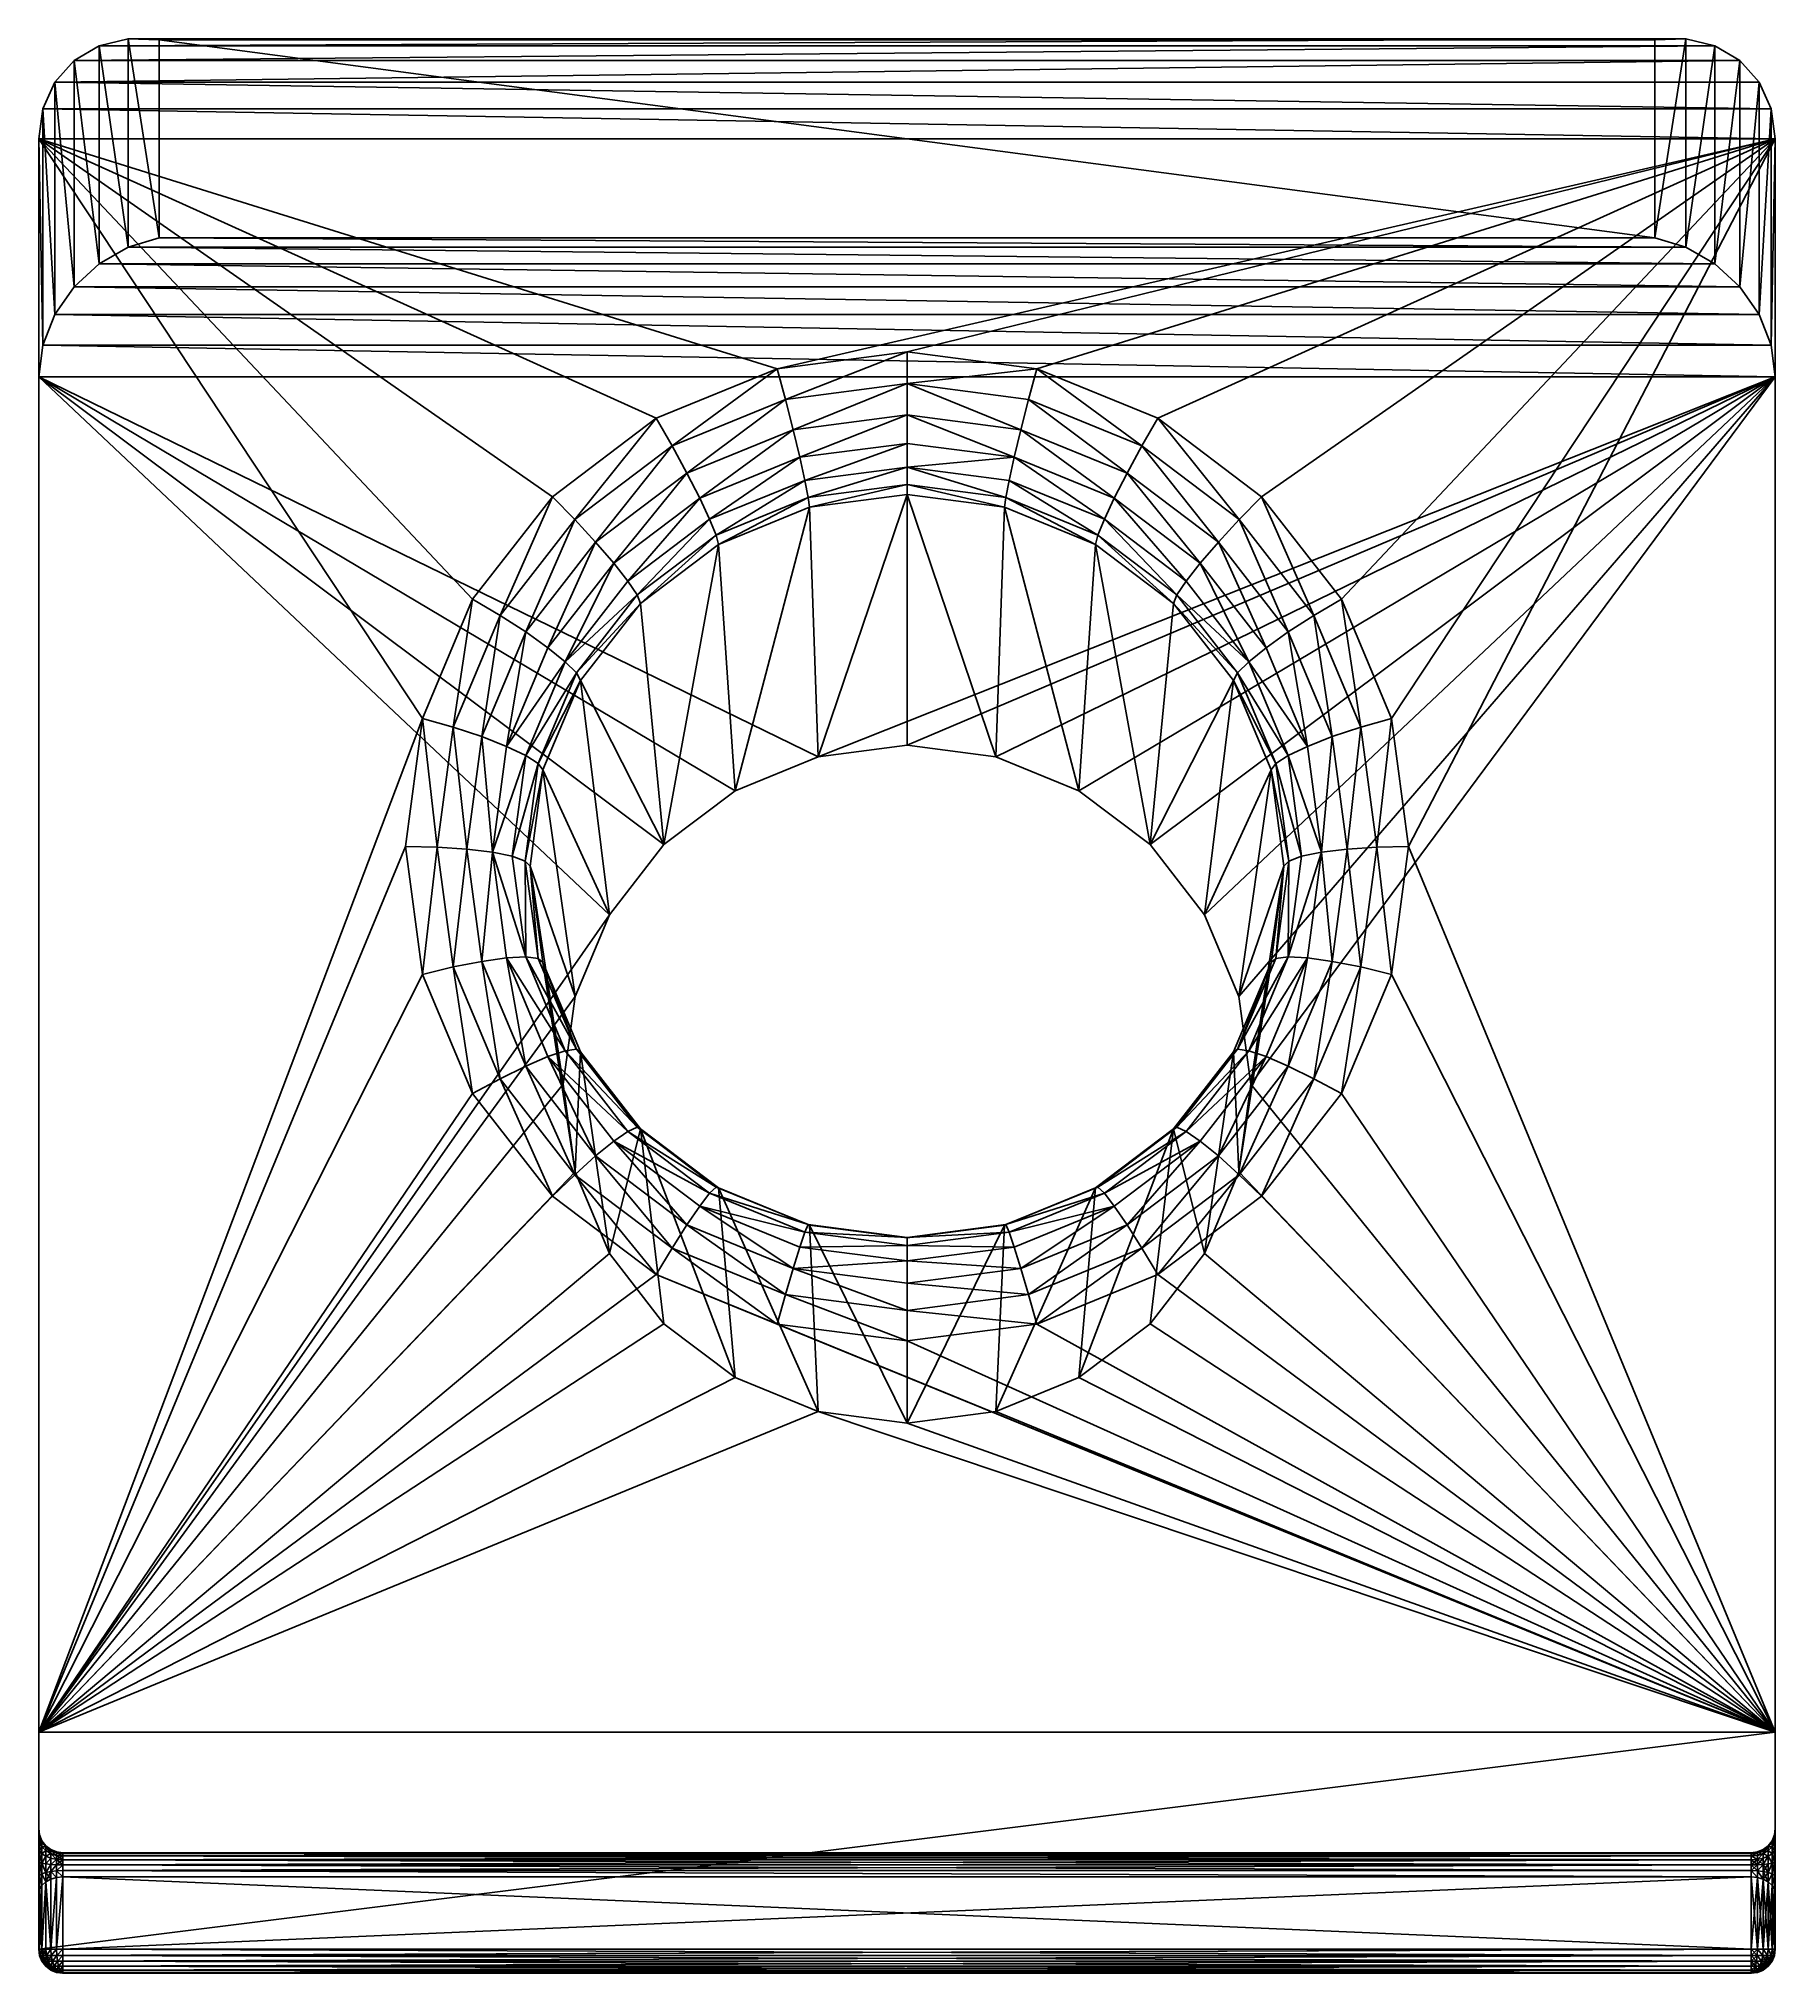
# Model space of a CAD drawing. Extents: x 42.7 to 114.7, y 2.3 to 82.6.
import ezdxf

# ---------------------------------------------------------------- set-up
doc = ezdxf.new("R2010")
doc.units = 0
doc.layers.get('0').update_dxf_attribs({"color": 13, "linetype": 'CONTINUOUS'})

msp = doc.modelspace()

# ---------------------------------------------------------------- linework, layer by layer
for p, q in [((45.192, 82.283, 56.499), (44.156, 81.67, 57.651)), ((46.398, 82.578, 55.228), (45.192, 82.283, 56.499)), ((45.192, 82.283, 56.499), (45.192, 73.241, 2.248)), ((112.192, 82.283, 56.499), (45.192, 82.283, 56.499)), ((110.986, 82.578, 55.228), (46.398, 82.578, 55.228)), ((47.692, 82.533, 53.923), (46.398, 82.578, 55.228)), ((46.398, 82.578, 55.228), (46.398, 73.932, 3.355)), ((47.692, 82.533, 53.923), (109.692, 82.533, 53.923)), ((47.692, 82.533, 53.923), (47.692, 74.313, 4.603)), ((110.986, 82.578, 55.228), (109.692, 82.533, 53.923)), ((109.692, 74.313, 4.603), (109.692, 82.533, 53.923)), ((112.192, 82.283, 56.499), (110.986, 82.578, 55.228)), ((110.986, 82.578, 55.228), (110.986, 73.932, 3.355)), ((113.227, 81.67, 57.651), (112.192, 82.283, 56.499)), ((112.192, 82.283, 56.499), (112.192, 73.241, 2.248)), ((44.156, 81.67, 57.651), (43.362, 80.779, 58.605)), ((44.156, 81.67, 57.651), (44.156, 72.287, 1.357)), ((113.227, 81.67, 57.651), (44.156, 81.67, 57.651)), ((114.022, 80.779, 58.605), (113.227, 81.67, 57.651)), ((113.227, 81.67, 57.651), (113.227, 72.287, 1.357)), ((43.362, 80.779, 58.605), (42.862, 79.672, 59.296)), ((114.022, 80.779, 58.605), (43.362, 80.779, 58.605)), ((43.362, 80.779, 58.605), (43.362, 71.135, 0.743)), ((114.521, 79.672, 59.296), (114.022, 80.779, 58.605)), ((114.022, 80.779, 58.605), (114.022, 71.135, 0.743)), ((42.862, 79.672, 59.296), (42.692, 78.423, 59.677)), ((42.862, 79.672, 59.296), (42.862, 69.864, 0.449)), ((114.521, 79.672, 59.296), (42.862, 79.672, 59.296)), ((114.692, 78.423, 59.677), (114.521, 79.672, 59.296)), ((114.521, 79.672, 59.296), (114.521, 69.864, 0.449)), ((42.692, 12.335, 70.692), (42.692, 78.423, 59.677)), ((42.692, 68.559, 0.493), (42.692, 78.423, 59.677)), ((42.692, 78.423, 59.677), (114.692, 78.423, 59.677)), ((114.692, 78.423, 59.677), (114.692, 12.335, 70.692)), ((114.692, 68.559, 0.493), (114.692, 78.423, 59.677)), ((46.398, 73.932, 3.355), (45.192, 73.241, 2.248)), ((47.692, 74.313, 4.603), (46.398, 73.932, 3.355)), ((110.986, 73.932, 3.355), (46.398, 73.932, 3.355)), ((109.692, 74.313, 4.603), (47.692, 74.313, 4.603)), ((109.692, 74.313, 4.603), (110.986, 73.932, 3.355)), ((110.986, 73.932, 3.355), (112.192, 73.241, 2.248)), ((45.192, 73.241, 2.248), (44.156, 72.287, 1.357)), ((112.192, 73.241, 2.248), (45.192, 73.241, 2.248)), ((112.192, 73.241, 2.248), (113.227, 72.287, 1.357)), ((44.156, 72.287, 1.357), (43.362, 71.135, 0.743)), ((113.227, 72.287, 1.357), (44.156, 72.287, 1.357)), ((113.227, 72.287, 1.357), (114.022, 71.135, 0.743)), ((43.362, 71.135, 0.743), (42.862, 69.864, 0.449)), ((114.022, 71.135, 0.743), (43.362, 71.135, 0.743)), ((114.022, 71.135, 0.743), (114.521, 69.864, 0.449)), ((42.862, 69.864, 0.449), (42.692, 68.559, 0.493)), ((114.521, 69.864, 0.449), (42.862, 69.864, 0.449)), ((114.521, 69.864, 0.449), (114.692, 68.559, 0.493)), ((78.692, 69.59, 61.149), (73.31, 68.891, 61.266)), ((84.074, 68.891, 61.266), (78.692, 69.59, 61.149)), ((78.692, 69.59, 61.149), (78.692, 68.27, 61.197)), ((42.692, 12.335, 9.864), (42.692, 68.559, 0.493)), ((42.692, 68.559, 0.493), (114.692, 68.559, 0.493)), ((73.31, 68.891, 61.266), (68.295, 66.842, 61.607)), ((73.649, 67.615, 61.306), (73.31, 68.891, 61.266)), ((73.649, 67.615, 61.306), (78.692, 68.27, 61.197)), ((78.692, 68.27, 61.197), (83.735, 67.615, 61.306)), ((78.692, 68.27, 61.197), (78.692, 66.975, 60.906)), ((83.735, 67.615, 61.306), (84.074, 68.891, 61.266)), ((89.089, 66.842, 61.607), (84.074, 68.891, 61.266)), ((114.692, 68.559, 0.493), (114.692, 12.335, 9.864)), ((68.949, 65.695, 61.626), (73.649, 67.615, 61.306)), ((73.967, 66.361, 61.008), (73.649, 67.615, 61.306)), ((83.417, 66.361, 61.008), (83.735, 67.615, 61.306)), ((83.735, 67.615, 61.306), (88.434, 65.695, 61.626)), ((68.295, 66.842, 61.607), (63.988, 63.582, 62.151)), ((68.949, 65.695, 61.626), (68.295, 66.842, 61.607)), ((73.967, 66.361, 61.008), (78.692, 66.975, 60.906)), ((78.692, 66.975, 60.906), (83.417, 66.361, 61.008)), ((78.692, 66.975, 60.906), (78.692, 65.794, 60.297)), ((88.434, 65.695, 61.626), (89.089, 66.842, 61.607)), ((93.396, 63.582, 62.151), (89.089, 66.842, 61.607)), ((69.564, 64.562, 61.308), (73.967, 66.361, 61.008)), ((74.243, 65.216, 60.394), (73.967, 66.361, 61.008)), ((83.141, 65.216, 60.394), (83.417, 66.361, 61.008)), ((83.417, 66.361, 61.008), (87.82, 64.562, 61.308)), ((64.914, 62.64, 62.135), (68.949, 65.695, 61.626)), ((69.564, 64.562, 61.308), (68.949, 65.695, 61.626)), ((70.096, 63.522, 60.676), (74.243, 65.216, 60.394)), ((74.243, 65.216, 60.394), (78.692, 65.794, 60.297)), ((74.457, 64.258, 59.504), (74.243, 65.216, 60.394)), ((78.692, 65.794, 60.297), (78.692, 64.808, 59.412)), ((78.692, 65.794, 60.297), (83.141, 65.216, 60.394)), ((82.927, 64.258, 59.504), (83.141, 65.216, 60.394)), ((83.141, 65.216, 60.394), (87.287, 63.522, 60.676)), ((87.82, 64.562, 61.308), (88.434, 65.695, 61.626)), ((88.434, 65.695, 61.626), (92.47, 62.64, 62.135)), ((65.783, 61.701, 61.785), (69.564, 64.562, 61.308)), ((70.096, 63.522, 60.676), (69.564, 64.562, 61.308)), ((70.51, 62.645, 59.772), (74.457, 64.258, 59.504)), ((74.457, 64.258, 59.504), (78.692, 64.808, 59.412)), ((74.595, 63.55, 58.399), (74.457, 64.258, 59.504)), ((78.692, 64.808, 59.412), (82.927, 64.258, 59.504)), ((78.692, 64.808, 59.412), (78.692, 64.082, 58.31)), ((82.789, 63.55, 58.399), (82.927, 64.258, 59.504)), ((82.927, 64.258, 59.504), (86.874, 62.645, 59.772)), ((87.82, 64.562, 61.308), (87.287, 63.522, 60.676)), ((87.82, 64.562, 61.308), (91.601, 61.701, 61.785)), ((63.988, 63.582, 62.151), (60.683, 59.334, 62.859)), ((64.914, 62.64, 62.135), (63.988, 63.582, 62.151)), ((66.536, 60.828, 61.125), (70.096, 63.522, 60.676)), ((70.096, 63.522, 60.676), (70.51, 62.645, 59.772)), ((70.777, 61.991, 58.659), (74.595, 63.55, 58.399)), ((74.595, 63.55, 58.399), (78.692, 64.082, 58.31)), ((74.648, 63.143, 57.155), (74.595, 63.55, 58.399)), ((74.648, 63.143, 57.155), (78.692, 63.668, 57.067)), ((78.692, 64.082, 58.31), (82.789, 63.55, 58.399)), ((78.692, 64.082, 58.31), (78.692, 63.668, 57.067)), ((78.692, 53.27, 3.042), (78.692, 63.668, 57.067)), ((78.692, 63.668, 57.067), (82.736, 63.143, 57.155)), ((82.736, 63.143, 57.155), (82.789, 63.55, 58.399)), ((82.789, 63.55, 58.399), (86.606, 61.991, 58.659)), ((87.287, 63.522, 60.676), (86.874, 62.645, 59.772)), ((87.287, 63.522, 60.676), (90.848, 60.828, 61.125)), ((92.47, 62.64, 62.135), (93.396, 63.582, 62.151)), ((96.701, 59.334, 62.859), (93.396, 63.582, 62.151)), ((61.818, 58.66, 62.798), (64.914, 62.64, 62.135)), ((65.783, 61.701, 61.785), (64.914, 62.64, 62.135)), ((67.121, 60.08, 60.2), (70.51, 62.645, 59.772)), ((70.777, 61.991, 58.659), (70.51, 62.645, 59.772)), ((70.879, 61.603, 57.411), (74.648, 63.143, 57.155)), ((75.004, 52.791, 3.121), (74.648, 63.143, 57.155)), ((82.38, 52.791, 3.121), (82.736, 63.143, 57.155)), ((82.736, 63.143, 57.155), (86.504, 61.603, 57.411)), ((86.606, 61.991, 58.659), (86.874, 62.645, 59.772)), ((86.874, 62.645, 59.772), (90.262, 60.08, 60.2)), ((91.601, 61.701, 61.785), (92.47, 62.64, 62.135)), ((92.47, 62.64, 62.135), (95.566, 58.66, 62.798)), ((67.499, 59.509, 59.072), (70.777, 61.991, 58.659)), ((70.777, 61.991, 58.659), (70.879, 61.603, 57.411)), ((86.504, 61.603, 57.411), (86.606, 61.991, 58.659)), ((86.606, 61.991, 58.659), (89.885, 59.509, 59.072)), ((62.882, 57.971, 62.407), (65.783, 61.701, 61.785)), ((66.536, 60.828, 61.125), (65.783, 61.701, 61.785)), ((67.643, 59.154, 57.82), (70.879, 61.603, 57.411)), ((71.567, 51.387, 3.356), (70.879, 61.603, 57.411)), ((85.817, 51.387, 3.356), (86.504, 61.603, 57.411)), ((86.504, 61.603, 57.411), (89.74, 59.154, 57.82)), ((90.848, 60.828, 61.125), (91.601, 61.701, 61.785)), ((91.601, 61.701, 61.785), (94.502, 57.971, 62.407)), ((63.804, 57.316, 61.71), (66.536, 60.828, 61.125)), ((67.121, 60.08, 60.2), (66.536, 60.828, 61.125)), ((90.262, 60.08, 60.2), (90.848, 60.828, 61.125)), ((90.848, 60.828, 61.125), (93.58, 57.316, 61.71)), ((64.521, 56.737, 60.757), (67.121, 60.08, 60.2)), ((64.983, 56.276, 59.611), (67.499, 59.509, 59.072)), ((67.499, 59.509, 59.072), (67.121, 60.08, 60.2)), ((67.643, 59.154, 57.82), (67.499, 59.509, 59.072)), ((89.74, 59.154, 57.82), (89.885, 59.509, 59.072)), ((89.885, 59.509, 59.072), (90.262, 60.08, 60.2)), ((89.885, 59.509, 59.072), (92.4, 56.276, 59.611)), ((90.262, 60.08, 60.2), (92.863, 56.737, 60.757)), ((60.683, 59.334, 62.859), (58.606, 54.387, 63.683)), ((59.871, 54.024, 63.571), (61.818, 58.66, 62.798)), ((61.818, 58.66, 62.798), (60.683, 59.334, 62.859)), ((62.882, 57.971, 62.407), (61.818, 58.66, 62.798)), ((65.16, 55.962, 58.352), (67.643, 59.154, 57.82)), ((68.616, 49.153, 3.728), (67.643, 59.154, 57.82)), ((88.768, 49.153, 3.728), (89.74, 59.154, 57.82)), ((89.74, 59.154, 57.82), (92.224, 55.962, 58.352)), ((94.502, 57.971, 62.407), (95.566, 58.66, 62.798)), ((95.566, 58.66, 62.798), (96.701, 59.334, 62.859)), ((95.566, 58.66, 62.798), (97.513, 54.024, 63.571)), ((98.778, 54.387, 63.683), (96.701, 59.334, 62.859)), ((61.058, 53.628, 63.13), (62.882, 57.971, 62.407)), ((63.804, 57.316, 61.71), (62.882, 57.971, 62.407)), ((93.58, 57.316, 61.71), (94.502, 57.971, 62.407)), ((94.502, 57.971, 62.407), (96.325, 53.628, 63.13)), ((62.087, 53.226, 62.392), (63.804, 57.316, 61.71)), ((64.521, 56.737, 60.757), (63.804, 57.316, 61.71)), ((92.863, 56.737, 60.757), (93.58, 57.316, 61.71)), ((93.58, 57.316, 61.71), (95.297, 53.226, 62.392)), ((62.886, 52.844, 61.406), (64.521, 56.737, 60.757)), ((63.402, 52.51, 60.239), (64.983, 56.276, 59.611)), ((64.983, 56.276, 59.611), (64.521, 56.737, 60.757)), ((65.16, 55.962, 58.352), (64.983, 56.276, 59.611)), ((92.224, 55.962, 58.352), (92.4, 56.276, 59.611)), ((92.4, 56.276, 59.611), (92.863, 56.737, 60.757)), ((92.4, 56.276, 59.611), (93.982, 52.51, 60.239)), ((92.863, 56.737, 60.757), (94.498, 52.844, 61.406)), ((63.599, 52.245, 58.971), (65.16, 55.962, 58.352)), ((66.351, 46.242, 4.213), (65.16, 55.962, 58.352)), ((91.033, 46.242, 4.213), (92.224, 55.962, 58.352)), ((92.224, 55.962, 58.352), (93.784, 52.245, 58.971)), ((58.606, 54.387, 63.683), (57.897, 49.078, 64.568)), ((58.606, 54.387, 63.683), (59.871, 54.024, 63.571)), ((59.207, 49.05, 64.4), (59.871, 54.024, 63.571)), ((59.871, 54.024, 63.571), (61.058, 53.628, 63.13)), ((97.513, 54.024, 63.571), (96.325, 53.628, 63.13)), ((98.778, 54.387, 63.683), (97.513, 54.024, 63.571)), ((97.513, 54.024, 63.571), (98.177, 49.05, 64.4)), ((99.487, 49.078, 64.568), (98.778, 54.387, 63.683)), ((60.436, 48.968, 63.907), (61.058, 53.628, 63.13)), ((61.058, 53.628, 63.13), (62.087, 53.226, 62.392)), ((61.501, 48.837, 63.123), (62.087, 53.226, 62.392)), ((62.087, 53.226, 62.392), (62.886, 52.844, 61.406)), ((95.297, 53.226, 62.392), (94.498, 52.844, 61.406)), ((96.325, 53.628, 63.13), (95.297, 53.226, 62.392)), ((95.297, 53.226, 62.392), (95.883, 48.837, 63.123)), ((96.325, 53.628, 63.13), (96.947, 48.968, 63.907)), ((62.328, 48.667, 62.102), (62.886, 52.844, 61.406)), ((62.863, 48.469, 60.913), (63.402, 52.51, 60.239)), ((62.886, 52.844, 61.406), (63.402, 52.51, 60.239)), ((63.067, 48.256, 59.636), (63.599, 52.245, 58.971)), ((63.402, 52.51, 60.239), (63.599, 52.245, 58.971)), ((64.927, 42.852, 4.778), (63.599, 52.245, 58.971)), ((92.456, 42.852, 4.778), (93.784, 52.245, 58.971)), ((93.784, 52.245, 58.971), (93.982, 52.51, 60.239)), ((93.784, 52.245, 58.971), (94.317, 48.256, 59.636)), ((94.498, 52.844, 61.406), (93.982, 52.51, 60.239)), ((93.982, 52.51, 60.239), (94.521, 48.469, 60.913)), ((94.498, 52.844, 61.406), (95.055, 48.667, 62.102)), ((57.897, 49.078, 64.568), (58.606, 43.769, 65.453)), ((59.207, 49.05, 64.4), (57.897, 49.078, 64.568)), ((59.871, 44.075, 65.229), (59.207, 49.05, 64.4)), ((60.436, 48.968, 63.907), (59.207, 49.05, 64.4)), ((61.058, 44.307, 64.684), (60.436, 48.968, 63.907)), ((61.501, 48.837, 63.123), (60.436, 48.968, 63.907)), ((96.947, 48.968, 63.907), (95.883, 48.837, 63.123)), ((96.947, 48.968, 63.907), (96.325, 44.307, 64.684)), ((96.947, 48.968, 63.907), (98.177, 49.05, 64.4)), ((98.177, 49.05, 64.4), (97.513, 44.075, 65.229)), ((98.177, 49.05, 64.4), (99.487, 49.078, 64.568)), ((98.778, 43.769, 65.453), (99.487, 49.078, 64.568)), ((62.328, 48.667, 62.102), (61.501, 48.837, 63.123)), ((62.087, 44.448, 63.855), (61.501, 48.837, 63.123)), ((62.886, 44.489, 62.798), (62.328, 48.667, 62.102)), ((62.863, 48.469, 60.913), (62.328, 48.667, 62.102)), ((63.067, 48.256, 59.636), (62.863, 48.469, 60.913)), ((63.402, 44.427, 61.586), (62.863, 48.469, 60.913)), ((64.442, 39.214, 5.384), (63.067, 48.256, 59.636)), ((63.599, 44.267, 60.301), (63.067, 48.256, 59.636)), ((92.942, 39.214, 5.384), (94.317, 48.256, 59.636)), ((94.317, 48.256, 59.636), (93.784, 44.267, 60.301)), ((94.521, 48.469, 60.913), (93.982, 44.427, 61.586)), ((94.521, 48.469, 60.913), (94.317, 48.256, 59.636)), ((95.055, 48.667, 62.102), (94.498, 44.489, 62.798)), ((95.055, 48.667, 62.102), (94.521, 48.469, 60.913)), ((95.883, 48.837, 63.123), (95.055, 48.667, 62.102)), ((95.883, 48.837, 63.123), (95.297, 44.448, 63.855)), ((61.058, 44.307, 64.684), (59.871, 44.075, 65.229)), ((62.087, 44.448, 63.855), (61.058, 44.307, 64.684)), ((62.882, 39.964, 65.408), (61.058, 44.307, 64.684)), ((62.087, 44.448, 63.855), (62.886, 44.489, 62.798)), ((63.804, 40.359, 64.537), (62.087, 44.448, 63.855)), ((63.402, 44.427, 61.586), (62.886, 44.489, 62.798)), ((64.521, 40.597, 63.447), (62.886, 44.489, 62.798)), ((63.599, 44.267, 60.301), (63.402, 44.427, 61.586)), ((64.983, 40.662, 62.214), (63.402, 44.427, 61.586)), ((64.927, 35.576, 5.991), (63.599, 44.267, 60.301)), ((65.16, 40.55, 60.92), (63.599, 44.267, 60.301)), ((93.784, 44.267, 60.301), (92.224, 40.55, 60.92)), ((93.982, 44.427, 61.586), (92.4, 40.662, 62.214)), ((92.456, 35.576, 5.991), (93.784, 44.267, 60.301)), ((94.498, 44.489, 62.798), (92.863, 40.597, 63.447)), ((95.297, 44.448, 63.855), (93.58, 40.359, 64.537)), ((93.784, 44.267, 60.301), (93.982, 44.427, 61.586)), ((93.982, 44.427, 61.586), (94.498, 44.489, 62.798)), ((94.498, 44.489, 62.798), (95.297, 44.448, 63.855)), ((96.325, 44.307, 64.684), (94.502, 39.964, 65.408)), ((95.297, 44.448, 63.855), (96.325, 44.307, 64.684)), ((96.325, 44.307, 64.684), (97.513, 44.075, 65.229)), ((59.871, 44.075, 65.229), (58.606, 43.769, 65.453)), ((58.606, 43.769, 65.453), (60.683, 38.822, 66.277)), ((61.818, 39.44, 66.002), (59.871, 44.075, 65.229)), ((97.513, 44.075, 65.229), (95.566, 39.44, 66.002)), ((96.701, 38.822, 66.277), (98.778, 43.769, 65.453)), ((97.513, 44.075, 65.229), (98.778, 43.769, 65.453)), ((63.804, 40.359, 64.537), (62.882, 39.964, 65.408)), ((64.521, 40.597, 63.447), (63.804, 40.359, 64.537)), ((66.536, 36.847, 65.122), (63.804, 40.359, 64.537)), ((64.983, 40.662, 62.214), (64.521, 40.597, 63.447)), ((67.121, 37.254, 64.004), (64.521, 40.597, 63.447)), ((67.499, 37.428, 62.753), (64.983, 40.662, 62.214)), ((64.983, 40.662, 62.214), (65.16, 40.55, 60.92)), ((66.351, 32.186, 6.556), (65.16, 40.55, 60.92)), ((67.643, 37.358, 61.452), (65.16, 40.55, 60.92)), ((92.224, 40.55, 60.92), (89.74, 37.358, 61.452)), ((92.4, 40.662, 62.214), (89.885, 37.428, 62.753)), ((92.863, 40.597, 63.447), (90.262, 37.254, 64.004)), ((93.58, 40.359, 64.537), (90.848, 36.847, 65.122)), ((91.033, 32.186, 6.556), (92.224, 40.55, 60.92)), ((92.4, 40.662, 62.214), (92.224, 40.55, 60.92)), ((92.863, 40.597, 63.447), (92.4, 40.662, 62.214)), ((93.58, 40.359, 64.537), (92.863, 40.597, 63.447)), ((94.502, 39.964, 65.408), (93.58, 40.359, 64.537)), ((61.818, 39.44, 66.002), (60.683, 38.822, 66.277)), ((62.882, 39.964, 65.408), (61.818, 39.44, 66.002)), ((64.914, 35.46, 66.665), (61.818, 39.44, 66.002)), ((65.783, 36.235, 66.029), (62.882, 39.964, 65.408)), ((94.502, 39.964, 65.408), (91.601, 36.235, 66.029)), ((95.566, 39.44, 66.002), (92.47, 35.46, 66.665)), ((95.566, 39.44, 66.002), (94.502, 39.964, 65.408)), ((96.701, 38.822, 66.277), (95.566, 39.44, 66.002)), ((60.683, 38.822, 66.277), (63.988, 34.574, 66.985)), ((93.396, 34.574, 66.985), (96.701, 38.822, 66.277)), ((67.121, 37.254, 64.004), (66.536, 36.847, 65.122)), ((67.499, 37.428, 62.753), (67.121, 37.254, 64.004)), ((70.51, 34.689, 64.432), (67.121, 37.254, 64.004)), ((70.777, 34.947, 63.166), (67.499, 37.428, 62.753)), ((67.643, 37.358, 61.452), (67.499, 37.428, 62.753)), ((68.616, 29.275, 7.041), (67.643, 37.358, 61.452)), ((70.879, 34.908, 61.861), (67.643, 37.358, 61.452)), ((89.74, 37.358, 61.452), (86.504, 34.908, 61.861)), ((89.885, 37.428, 62.753), (86.606, 34.947, 63.166)), ((90.262, 37.254, 64.004), (86.874, 34.689, 64.432)), ((88.768, 29.275, 7.041), (89.74, 37.358, 61.452)), ((89.885, 37.428, 62.753), (89.74, 37.358, 61.452)), ((90.262, 37.254, 64.004), (89.885, 37.428, 62.753)), ((90.262, 37.254, 64.004), (90.848, 36.847, 65.122)), ((65.783, 36.235, 66.029), (64.914, 35.46, 66.665)), ((66.536, 36.847, 65.122), (65.783, 36.235, 66.029)), ((69.564, 33.373, 66.506), (65.783, 36.235, 66.029)), ((70.096, 34.152, 65.571), (66.536, 36.847, 65.122)), ((90.848, 36.847, 65.122), (87.287, 34.152, 65.571)), ((91.601, 36.235, 66.029), (87.82, 33.373, 66.506)), ((90.848, 36.847, 65.122), (91.601, 36.235, 66.029)), ((91.601, 36.235, 66.029), (92.47, 35.46, 66.665)), ((64.914, 35.46, 66.665), (63.988, 34.574, 66.985)), ((68.949, 32.405, 67.174), (64.914, 35.46, 66.665)), ((92.47, 35.46, 66.665), (88.434, 32.405, 67.174)), ((92.47, 35.46, 66.665), (93.396, 34.574, 66.985)), ((63.988, 34.574, 66.985), (68.295, 31.314, 67.529)), ((70.096, 34.152, 65.571), (70.51, 34.689, 64.432)), ((70.51, 34.689, 64.432), (70.777, 34.947, 63.166)), ((74.457, 33.076, 64.7), (70.51, 34.689, 64.432)), ((74.595, 33.387, 63.426), (70.777, 34.947, 63.166)), ((70.777, 34.947, 63.166), (70.879, 34.908, 61.861)), ((71.567, 27.041, 7.413), (70.879, 34.908, 61.861)), ((74.648, 33.369, 62.117), (70.879, 34.908, 61.861)), ((86.504, 34.908, 61.861), (82.736, 33.369, 62.117)), ((86.606, 34.947, 63.166), (82.789, 33.387, 63.426)), ((86.874, 34.689, 64.432), (82.927, 33.076, 64.7)), ((85.817, 27.041, 7.413), (86.504, 34.908, 61.861)), ((86.504, 34.908, 61.861), (86.606, 34.947, 63.166)), ((86.606, 34.947, 63.166), (86.874, 34.689, 64.432)), ((86.874, 34.689, 64.432), (87.287, 34.152, 65.571)), ((89.089, 31.314, 67.529), (93.396, 34.574, 66.985)), ((69.564, 33.373, 66.506), (70.096, 34.152, 65.571)), ((74.243, 32.458, 65.853), (70.096, 34.152, 65.571)), ((87.287, 34.152, 65.571), (83.141, 32.458, 65.853)), ((87.82, 33.373, 66.506), (87.287, 34.152, 65.571)), ((68.949, 32.405, 67.174), (69.564, 33.373, 66.506)), ((73.967, 31.574, 66.806), (69.564, 33.373, 66.506)), ((74.457, 33.076, 64.7), (74.243, 32.458, 65.853)), ((74.457, 33.076, 64.7), (74.595, 33.387, 63.426)), ((78.692, 32.526, 64.792), (74.457, 33.076, 64.7)), ((74.595, 33.387, 63.426), (74.648, 33.369, 62.117)), ((78.692, 32.855, 63.515), (74.595, 33.387, 63.426)), ((75.004, 25.637, 7.647), (74.648, 33.369, 62.117)), ((78.692, 32.843, 62.205), (74.648, 33.369, 62.117)), ((82.789, 33.387, 63.426), (78.692, 32.855, 63.515)), ((82.736, 33.369, 62.117), (78.692, 32.843, 62.205)), ((82.927, 33.076, 64.7), (78.692, 32.526, 64.792)), ((82.38, 25.637, 7.647), (82.736, 33.369, 62.117)), ((82.736, 33.369, 62.117), (82.789, 33.387, 63.426)), ((82.789, 33.387, 63.426), (82.927, 33.076, 64.7)), ((82.927, 33.076, 64.7), (83.141, 32.458, 65.853)), ((87.82, 33.373, 66.506), (83.417, 31.574, 66.806)), ((87.82, 33.373, 66.506), (88.434, 32.405, 67.174)), ((68.295, 31.314, 67.529), (68.949, 32.405, 67.174)), ((73.649, 30.485, 67.494), (68.949, 32.405, 67.174)), ((73.967, 31.574, 66.806), (74.243, 32.458, 65.853)), ((78.692, 31.88, 65.95), (74.243, 32.458, 65.853)), ((78.692, 32.526, 64.792), (78.692, 32.855, 63.515)), ((78.692, 32.855, 63.515), (78.692, 32.843, 62.205)), ((78.692, 25.158, 7.727), (78.692, 32.843, 62.205)), ((78.692, 31.88, 65.95), (78.692, 32.526, 64.792)), ((83.141, 32.458, 65.853), (78.692, 31.88, 65.95)), ((83.141, 32.458, 65.853), (83.417, 31.574, 66.806)), ((88.434, 32.405, 67.174), (83.735, 30.485, 67.494)), ((89.089, 31.314, 67.529), (88.434, 32.405, 67.174)), ((68.295, 31.314, 67.529), (73.31, 29.265, 67.87)), ((73.649, 30.485, 67.494), (73.967, 31.574, 66.806)), ((78.692, 30.961, 66.908), (73.967, 31.574, 66.806)), ((78.692, 30.961, 66.908), (78.692, 31.88, 65.95)), ((83.417, 31.574, 66.806), (78.692, 30.961, 66.908)), ((83.417, 31.574, 66.806), (83.735, 30.485, 67.494)), ((84.074, 29.265, 67.87), (89.089, 31.314, 67.529)), ((78.692, 29.83, 67.603), (78.692, 30.961, 66.908)), ((73.31, 29.265, 67.87), (73.649, 30.485, 67.494)), ((78.692, 29.83, 67.603), (73.649, 30.485, 67.494)), ((83.735, 30.485, 67.494), (78.692, 29.83, 67.603)), ((78.692, 28.566, 67.987), (78.692, 29.83, 67.603)), ((83.735, 30.485, 67.494), (84.074, 29.265, 67.87)), ((73.31, 29.265, 67.87), (78.692, 28.566, 67.987)), ((78.692, 28.566, 67.987), (84.074, 29.265, 67.87)), ((42.692, 12.335, -1.308), (42.692, 12.335, 9.864)), ((114.692, 12.335, -1.308), (42.692, 12.335, -1.308)), ((42.692, 12.335, -1.308), (42.692, 3.335, -1.308)), ((42.692, 12.335, 70.692), (42.692, 3.335, 70.692)), ((114.692, 12.335, 9.864), (42.692, 12.335, 9.864)), ((42.692, 12.335, 9.864), (42.692, 12.335, 70.692)), ((114.692, 12.335, 70.692), (42.692, 12.335, 70.692)), ((114.692, 12.335, -1.308), (114.692, 3.335, -1.308)), ((114.692, 12.335, 70.692), (114.692, 3.335, 70.692)), ((114.692, 12.335, 70.692), (114.692, 12.335, 9.864)), ((114.692, 12.335, 9.864), (114.692, 12.335, -1.308)), ((42.692, 8.335, 51.778), (42.692, 8.335, 17.606)), ((42.692, 8.335, 51.778), (42.692, 8.242, 52.676)), ((42.692, 8.242, 16.707), (42.692, 8.335, 17.606)), ((42.692, 8.335, 17.606), (42.726, 8.076, 17.606)), ((42.726, 8.076, 51.778), (42.692, 8.335, 51.778)), ((42.692, 8.242, 52.676), (42.692, 7.972, 53.329)), ((42.692, 7.972, 16.055), (42.692, 8.242, 16.707)), ((42.726, 7.999, 16.854), (42.692, 8.242, 16.707)), ((42.726, 7.999, 52.53), (42.692, 8.242, 52.676)), ((42.726, 8.076, 17.606), (42.726, 7.999, 16.854)), ((42.726, 8.076, 17.606), (42.826, 7.835, 17.606)), ((42.726, 8.076, 17.606), (42.726, 8.076, 51.778)), ((42.826, 7.835, 51.778), (42.726, 8.076, 51.778)), ((42.726, 7.999, 52.53), (42.726, 8.076, 51.778)), ((114.658, 8.076, 17.606), (114.558, 7.835, 17.606)), ((114.558, 7.835, 51.778), (114.658, 8.076, 51.778)), ((114.692, 8.335, 17.606), (114.658, 8.076, 17.606)), ((114.658, 8.076, 51.778), (114.692, 8.335, 51.778)), ((114.658, 7.999, 16.854), (114.692, 8.242, 16.707)), ((114.658, 7.999, 52.53), (114.692, 8.242, 52.676)), ((114.658, 8.076, 17.606), (114.658, 7.999, 16.854)), ((114.658, 7.999, 52.53), (114.658, 8.076, 51.778)), ((114.658, 8.076, 17.606), (114.658, 8.076, 51.778)), ((114.692, 8.335, 51.778), (114.692, 8.335, 17.606)), ((114.692, 8.335, 51.778), (114.692, 8.242, 52.676)), ((114.692, 8.242, 16.707), (114.692, 8.335, 17.606)), ((114.692, 8.242, 52.676), (114.692, 7.972, 53.329)), ((114.692, 7.972, 16.055), (114.692, 8.242, 16.707)), ((42.692, 7.972, 53.329), (42.692, 7.542, 53.692)), ((42.692, 7.542, 15.692), (42.692, 7.972, 16.055)), ((42.726, 7.772, 16.308), (42.692, 7.972, 16.055)), ((42.726, 7.772, 53.076), (42.692, 7.972, 53.329)), ((42.692, 7.542, 53.692), (42.692, 6.981, 53.74)), ((42.692, 6.981, 15.644), (42.692, 7.542, 15.692)), ((42.726, 7.412, 16.004), (42.692, 7.542, 15.692)), ((42.726, 7.412, 53.379), (42.692, 7.542, 53.692)), ((42.826, 7.772, 16.991), (42.726, 7.999, 16.854)), ((42.726, 7.999, 16.854), (42.726, 7.772, 16.308)), ((42.826, 7.772, 52.393), (42.726, 7.999, 52.53)), ((42.726, 7.772, 53.076), (42.726, 7.999, 52.53)), ((42.726, 7.772, 16.308), (42.726, 7.412, 16.004)), ((42.826, 7.586, 16.544), (42.726, 7.772, 16.308)), ((42.826, 7.586, 52.84), (42.726, 7.772, 53.076)), ((42.726, 7.412, 53.379), (42.726, 7.772, 53.076)), ((42.826, 7.292, 16.295), (42.726, 7.412, 16.004)), ((42.726, 7.412, 16.004), (42.726, 6.943, 15.964)), ((42.726, 6.943, 53.419), (42.726, 7.412, 53.379)), ((42.826, 7.292, 53.088), (42.726, 7.412, 53.379)), ((42.826, 7.835, 17.606), (42.826, 7.772, 16.991)), ((42.826, 7.835, 17.606), (42.985, 7.628, 17.606)), ((42.826, 7.835, 17.606), (42.826, 7.835, 51.778)), ((42.985, 7.628, 51.778), (42.826, 7.835, 51.778)), ((42.826, 7.772, 52.393), (42.826, 7.835, 51.778)), ((42.826, 7.772, 16.991), (42.826, 7.586, 16.544)), ((42.985, 7.576, 17.108), (42.826, 7.772, 16.991)), ((42.826, 7.586, 52.84), (42.826, 7.772, 52.393)), ((42.985, 7.576, 52.276), (42.826, 7.772, 52.393)), ((42.985, 7.427, 16.746), (42.826, 7.586, 16.544)), ((42.826, 7.586, 16.544), (42.826, 7.292, 16.295)), ((42.826, 7.292, 53.088), (42.826, 7.586, 52.84)), ((42.985, 7.427, 52.637), (42.826, 7.586, 52.84)), ((42.826, 7.292, 16.295), (42.826, 6.908, 16.263)), ((42.985, 7.188, 16.545), (42.826, 7.292, 16.295)), ((42.826, 6.908, 53.121), (42.826, 7.292, 53.088)), ((42.985, 7.188, 52.838), (42.826, 7.292, 53.088)), ((42.985, 7.628, 17.606), (43.192, 7.469, 17.606)), ((42.985, 7.628, 17.606), (42.985, 7.576, 17.108)), ((42.985, 7.628, 17.606), (42.985, 7.628, 51.778)), ((43.192, 7.469, 51.778), (42.985, 7.628, 51.778)), ((42.985, 7.576, 52.276), (42.985, 7.628, 51.778)), ((43.192, 7.427, 17.198), (42.985, 7.576, 17.108)), ((42.985, 7.576, 17.108), (42.985, 7.427, 16.746)), ((42.985, 7.427, 52.637), (42.985, 7.576, 52.276)), ((43.192, 7.427, 52.186), (42.985, 7.576, 52.276)), ((42.985, 7.427, 16.746), (42.985, 7.188, 16.545)), ((43.192, 7.304, 16.902), (42.985, 7.427, 16.746)), ((42.985, 7.188, 52.838), (42.985, 7.427, 52.637)), ((43.192, 7.304, 52.482), (42.985, 7.427, 52.637)), ((43.192, 7.427, 52.186), (43.192, 7.469, 51.778)), ((43.433, 7.369, 51.778), (43.192, 7.469, 51.778)), ((43.192, 7.469, 17.606), (43.192, 7.427, 17.198)), ((43.192, 7.469, 17.606), (43.433, 7.369, 17.606)), ((43.192, 7.469, 17.606), (43.192, 7.469, 51.778)), ((43.433, 7.333, 52.129), (43.192, 7.427, 52.186)), ((43.433, 7.333, 17.255), (43.192, 7.427, 17.198)), ((43.192, 7.427, 17.198), (43.192, 7.304, 16.902)), ((43.192, 7.304, 52.482), (43.192, 7.427, 52.186)), ((43.192, 7.304, 16.902), (43.192, 7.109, 16.737)), ((43.433, 7.227, 17), (43.192, 7.304, 16.902)), ((43.192, 7.109, 52.646), (43.192, 7.304, 52.482)), ((43.433, 7.227, 52.384), (43.192, 7.304, 52.482)), ((43.433, 7.333, 52.129), (43.433, 7.369, 51.778)), ((43.433, 7.369, 17.606), (43.433, 7.333, 17.255)), ((43.433, 7.369, 17.606), (43.692, 7.335, 17.606)), ((43.692, 7.335, 51.778), (43.433, 7.369, 51.778)), ((43.433, 7.369, 17.606), (43.433, 7.369, 51.778)), ((43.692, 7.301, 17.274), (43.433, 7.333, 17.255)), ((43.692, 7.301, 52.11), (43.433, 7.333, 52.129)), ((43.433, 7.333, 17.255), (43.433, 7.227, 17)), ((43.433, 7.227, 52.384), (43.433, 7.333, 52.129)), ((43.692, 7.201, 17.033), (43.433, 7.227, 17)), ((43.433, 7.227, 17), (43.433, 7.059, 16.858)), ((43.692, 7.201, 52.351), (43.433, 7.227, 52.384)), ((43.433, 7.059, 52.526), (43.433, 7.227, 52.384)), ((43.692, 7.335, 51.778), (43.692, 7.335, 17.606)), ((43.692, 7.335, 17.606), (113.692, 7.335, 17.606)), ((43.692, 7.335, 51.778), (113.692, 7.335, 51.778)), ((43.692, 7.301, 17.274), (43.692, 7.335, 17.606)), ((43.692, 7.335, 51.778), (43.692, 7.301, 52.11)), ((43.692, 7.201, 17.033), (43.692, 7.301, 17.274)), ((113.692, 7.301, 17.274), (43.692, 7.301, 17.274)), ((113.692, 7.301, 52.11), (43.692, 7.301, 52.11)), ((43.692, 7.301, 52.11), (43.692, 7.201, 52.351)), ((113.951, 7.369, 17.606), (113.692, 7.335, 17.606)), ((113.692, 7.335, 51.778), (113.951, 7.369, 51.778)), ((113.692, 7.335, 51.778), (113.692, 7.335, 17.606)), ((113.692, 7.335, 17.606), (113.692, 7.301, 17.274)), ((113.692, 7.301, 52.11), (113.692, 7.335, 51.778)), ((113.692, 7.301, 17.274), (113.951, 7.333, 17.255)), ((113.692, 7.301, 52.11), (113.951, 7.333, 52.129)), ((113.692, 7.301, 17.274), (113.692, 7.201, 17.033)), ((113.692, 7.201, 52.351), (113.692, 7.301, 52.11)), ((113.692, 7.201, 17.033), (113.951, 7.227, 17)), ((113.692, 7.201, 52.351), (113.951, 7.227, 52.384)), ((114.192, 7.469, 17.606), (113.951, 7.369, 17.606)), ((113.951, 7.369, 51.778), (114.192, 7.469, 51.778)), ((113.951, 7.333, 17.255), (114.192, 7.427, 17.198)), ((113.951, 7.333, 52.129), (114.192, 7.427, 52.186)), ((113.951, 7.369, 17.606), (113.951, 7.333, 17.255)), ((113.951, 7.333, 52.129), (113.951, 7.369, 51.778)), ((113.951, 7.369, 17.606), (113.951, 7.369, 51.778)), ((113.951, 7.333, 17.255), (113.951, 7.227, 17)), ((113.951, 7.227, 52.384), (113.951, 7.333, 52.129)), ((113.951, 7.227, 17), (114.192, 7.304, 16.902)), ((113.951, 7.227, 52.384), (114.192, 7.304, 52.482)), ((113.951, 7.227, 17), (113.951, 7.059, 16.858)), ((113.951, 7.059, 52.526), (113.951, 7.227, 52.384)), ((114.399, 7.628, 17.606), (114.192, 7.469, 17.606)), ((114.192, 7.469, 51.778), (114.399, 7.628, 51.778)), ((114.192, 7.427, 17.198), (114.399, 7.576, 17.108)), ((114.192, 7.427, 52.186), (114.399, 7.576, 52.276)), ((114.192, 7.469, 17.606), (114.192, 7.427, 17.198)), ((114.192, 7.427, 52.186), (114.192, 7.469, 51.778)), ((114.192, 7.469, 17.606), (114.192, 7.469, 51.778)), ((114.192, 7.427, 17.198), (114.192, 7.304, 16.902)), ((114.192, 7.304, 16.902), (114.399, 7.427, 16.746)), ((114.192, 7.304, 52.482), (114.399, 7.427, 52.637)), ((114.192, 7.304, 52.482), (114.192, 7.427, 52.186)), ((114.192, 7.304, 16.902), (114.192, 7.109, 16.737)), ((114.192, 7.109, 52.646), (114.192, 7.304, 52.482)), ((114.558, 7.835, 17.606), (114.399, 7.628, 17.606)), ((114.399, 7.628, 51.778), (114.558, 7.835, 51.778)), ((114.399, 7.576, 17.108), (114.558, 7.772, 16.991)), ((114.399, 7.576, 52.276), (114.558, 7.772, 52.393)), ((114.399, 7.628, 17.606), (114.399, 7.576, 17.108)), ((114.399, 7.576, 52.276), (114.399, 7.628, 51.778)), ((114.399, 7.628, 17.606), (114.399, 7.628, 51.778)), ((114.399, 7.427, 16.746), (114.558, 7.586, 16.544)), ((114.399, 7.427, 52.637), (114.558, 7.586, 52.84)), ((114.399, 7.576, 17.108), (114.399, 7.427, 16.746)), ((114.399, 7.427, 52.637), (114.399, 7.576, 52.276)), ((114.399, 7.427, 16.746), (114.399, 7.188, 16.545)), ((114.399, 7.188, 52.838), (114.399, 7.427, 52.637)), ((114.399, 7.188, 16.545), (114.558, 7.292, 16.295)), ((114.399, 7.188, 52.838), (114.558, 7.292, 53.088)), ((114.558, 7.772, 16.991), (114.658, 7.999, 16.854)), ((114.558, 7.772, 52.393), (114.658, 7.999, 52.53)), ((114.558, 7.835, 17.606), (114.558, 7.772, 16.991)), ((114.558, 7.772, 52.393), (114.558, 7.835, 51.778)), ((114.558, 7.835, 17.606), (114.558, 7.835, 51.778)), ((114.558, 7.586, 16.544), (114.658, 7.772, 16.308)), ((114.558, 7.772, 16.991), (114.558, 7.586, 16.544)), ((114.558, 7.586, 52.84), (114.658, 7.772, 53.076)), ((114.558, 7.586, 52.84), (114.558, 7.772, 52.393)), ((114.558, 7.586, 16.544), (114.558, 7.292, 16.295)), ((114.558, 7.292, 53.088), (114.558, 7.586, 52.84)), ((114.558, 7.292, 16.295), (114.658, 7.412, 16.004)), ((114.558, 7.292, 53.088), (114.658, 7.412, 53.379)), ((114.558, 7.292, 16.295), (114.558, 6.908, 16.263)), ((114.558, 6.908, 53.121), (114.558, 7.292, 53.088)), ((114.658, 7.999, 16.854), (114.658, 7.772, 16.308)), ((114.658, 7.772, 53.076), (114.658, 7.999, 52.53)), ((114.658, 7.772, 16.308), (114.692, 7.972, 16.055)), ((114.658, 7.772, 53.076), (114.692, 7.972, 53.329)), ((114.658, 7.772, 16.308), (114.658, 7.412, 16.004)), ((114.658, 7.412, 53.379), (114.658, 7.772, 53.076)), ((114.658, 7.412, 16.004), (114.692, 7.542, 15.692)), ((114.658, 7.412, 53.379), (114.692, 7.542, 53.692)), ((114.658, 7.412, 16.004), (114.658, 6.943, 15.964)), ((114.658, 6.943, 53.419), (114.658, 7.412, 53.379)), ((114.692, 7.972, 53.329), (114.692, 7.542, 53.692)), ((114.692, 7.542, 15.692), (114.692, 7.972, 16.055)), ((114.692, 7.542, 53.692), (114.692, 6.981, 53.74)), ((114.692, 6.981, 15.644), (114.692, 7.542, 15.692)), ((42.692, 6.981, 53.74), (42.692, 6.328, 53.469)), ((42.692, 6.328, 15.915), (42.692, 6.981, 15.644)), ((42.726, 6.943, 15.964), (42.692, 6.981, 15.644)), ((42.726, 6.943, 53.419), (42.692, 6.981, 53.74)), ((42.726, 6.943, 15.964), (42.726, 6.397, 16.191)), ((42.826, 6.908, 16.263), (42.726, 6.943, 15.964)), ((42.826, 6.908, 53.121), (42.726, 6.943, 53.419)), ((42.726, 6.397, 53.193), (42.726, 6.943, 53.419)), ((42.826, 6.461, 16.448), (42.726, 6.397, 16.191)), ((42.826, 6.461, 52.936), (42.726, 6.397, 53.193)), ((42.826, 6.908, 16.263), (42.826, 6.461, 16.448)), ((42.985, 6.878, 52.865), (42.826, 6.908, 53.121)), ((42.826, 6.461, 52.936), (42.826, 6.908, 53.121)), ((42.985, 6.878, 16.519), (42.826, 6.908, 16.263)), ((42.985, 6.516, 16.669), (42.826, 6.461, 16.448)), ((42.985, 6.516, 52.715), (42.826, 6.461, 52.936)), ((42.826, 6.461, 16.448), (42.826, 5.981, 16.838)), ((42.826, 5.981, 52.545), (42.826, 6.461, 52.936)), ((43.192, 7.109, 16.737), (42.985, 7.188, 16.545)), ((42.985, 7.188, 16.545), (42.985, 6.878, 16.519)), ((42.985, 6.878, 52.865), (42.985, 7.188, 52.838)), ((43.192, 7.109, 52.646), (42.985, 7.188, 52.838)), ((43.192, 6.854, 16.716), (42.985, 6.878, 16.519)), ((42.985, 6.878, 16.519), (42.985, 6.516, 16.669)), ((43.192, 6.854, 52.668), (42.985, 6.878, 52.865)), ((42.985, 6.516, 52.715), (42.985, 6.878, 52.865)), ((43.192, 6.558, 16.838), (42.985, 6.516, 16.669)), ((43.192, 6.558, 52.545), (42.985, 6.516, 52.715)), ((42.985, 6.516, 16.669), (42.985, 6.128, 16.985)), ((42.985, 6.128, 52.399), (42.985, 6.516, 52.715)), ((43.192, 7.109, 16.737), (43.192, 6.854, 16.716)), ((43.433, 7.059, 16.858), (43.192, 7.109, 16.737)), ((43.192, 6.854, 52.668), (43.192, 7.109, 52.646)), ((43.433, 7.059, 52.526), (43.192, 7.109, 52.646)), ((43.192, 6.854, 16.716), (43.192, 6.558, 16.838)), ((43.433, 6.84, 16.839), (43.192, 6.854, 16.716)), ((43.192, 6.558, 52.545), (43.192, 6.854, 52.668)), ((43.433, 6.84, 52.545), (43.192, 6.854, 52.668)), ((43.433, 6.584, 16.945), (43.192, 6.558, 16.838)), ((43.433, 6.584, 52.439), (43.192, 6.558, 52.545)), ((43.192, 6.558, 16.838), (43.192, 6.24, 17.097)), ((43.192, 6.24, 52.287), (43.192, 6.558, 52.545)), ((43.692, 7.042, 16.899), (43.433, 7.059, 16.858)), ((43.433, 7.059, 16.858), (43.433, 6.84, 16.839)), ((43.433, 6.84, 52.545), (43.433, 7.059, 52.526)), ((43.692, 7.042, 52.485), (43.433, 7.059, 52.526)), ((43.692, 6.835, 16.881), (43.433, 6.84, 16.839)), ((43.433, 6.84, 16.839), (43.433, 6.584, 16.945)), ((43.433, 6.584, 52.439), (43.433, 6.84, 52.545)), ((43.692, 6.835, 52.502), (43.433, 6.84, 52.545)), ((43.692, 6.594, 16.981), (43.433, 6.584, 16.945)), ((43.692, 6.594, 52.402), (43.433, 6.584, 52.439)), ((43.433, 6.584, 16.945), (43.433, 6.311, 17.168)), ((43.433, 6.311, 52.216), (43.433, 6.584, 52.439)), ((43.692, 7.042, 16.899), (43.692, 7.201, 17.033)), ((113.692, 7.201, 17.033), (43.692, 7.201, 17.033)), ((113.692, 7.201, 52.351), (43.692, 7.201, 52.351)), ((43.692, 7.201, 52.351), (43.692, 7.042, 52.485)), ((43.692, 6.835, 16.881), (43.692, 7.042, 16.899)), ((113.692, 7.042, 16.899), (43.692, 7.042, 16.899)), ((113.692, 7.042, 52.485), (43.692, 7.042, 52.485)), ((43.692, 7.042, 52.485), (43.692, 6.835, 52.502)), ((43.692, 6.594, 16.981), (43.692, 6.835, 16.881)), ((113.692, 6.835, 16.881), (43.692, 6.835, 16.881)), ((43.692, 6.835, 52.502), (43.692, 6.594, 52.402)), ((113.692, 6.835, 52.502), (43.692, 6.835, 52.502)), ((43.692, 6.335, 17.192), (43.692, 6.594, 16.981)), ((113.692, 6.594, 16.981), (43.692, 6.594, 16.981)), ((43.692, 6.594, 52.402), (43.692, 6.335, 52.192)), ((113.692, 6.594, 52.402), (43.692, 6.594, 52.402)), ((113.692, 7.201, 17.033), (113.692, 7.042, 16.899)), ((113.692, 7.042, 52.485), (113.692, 7.201, 52.351)), ((113.692, 7.042, 16.899), (113.951, 7.059, 16.858)), ((113.692, 7.042, 52.485), (113.951, 7.059, 52.526)), ((113.692, 7.042, 16.899), (113.692, 6.835, 16.881)), ((113.692, 6.835, 52.502), (113.692, 7.042, 52.485)), ((113.692, 6.835, 16.881), (113.951, 6.84, 16.839)), ((113.692, 6.835, 52.502), (113.951, 6.84, 52.545)), ((113.692, 6.835, 16.881), (113.692, 6.594, 16.981)), ((113.692, 6.594, 52.402), (113.692, 6.835, 52.502)), ((113.692, 6.594, 16.981), (113.951, 6.584, 16.945)), ((113.692, 6.594, 16.981), (113.692, 6.335, 17.192)), ((113.692, 6.594, 52.402), (113.951, 6.584, 52.439)), ((113.692, 6.335, 52.192), (113.692, 6.594, 52.402)), ((113.951, 7.059, 16.858), (114.192, 7.109, 16.737)), ((113.951, 7.059, 52.526), (114.192, 7.109, 52.646)), ((113.951, 7.059, 16.858), (113.951, 6.84, 16.839)), ((113.951, 6.84, 52.545), (113.951, 7.059, 52.526)), ((113.951, 6.84, 16.839), (114.192, 6.854, 16.716)), ((113.951, 6.84, 52.545), (114.192, 6.854, 52.668)), ((113.951, 6.84, 16.839), (113.951, 6.584, 16.945)), ((113.951, 6.584, 52.439), (113.951, 6.84, 52.545)), ((113.951, 6.584, 16.945), (114.192, 6.558, 16.838)), ((113.951, 6.584, 16.945), (113.951, 6.311, 17.168)), ((113.951, 6.311, 52.216), (113.951, 6.584, 52.439)), ((113.951, 6.584, 52.439), (114.192, 6.558, 52.545)), ((114.192, 7.109, 16.737), (114.399, 7.188, 16.545)), ((114.192, 7.109, 52.646), (114.399, 7.188, 52.838)), ((114.192, 7.109, 16.737), (114.192, 6.854, 16.716)), ((114.192, 6.854, 52.668), (114.192, 7.109, 52.646)), ((114.192, 6.854, 16.716), (114.399, 6.878, 16.519)), ((114.192, 6.854, 52.668), (114.399, 6.878, 52.865)), ((114.192, 6.854, 16.716), (114.192, 6.558, 16.838)), ((114.192, 6.558, 52.545), (114.192, 6.854, 52.668)), ((114.192, 6.558, 16.838), (114.192, 6.24, 17.097)), ((114.192, 6.558, 16.838), (114.399, 6.516, 16.669)), ((114.192, 6.24, 52.287), (114.192, 6.558, 52.545)), ((114.192, 6.558, 52.545), (114.399, 6.516, 52.715)), ((114.399, 7.188, 16.545), (114.399, 6.878, 16.519)), ((114.399, 6.878, 52.865), (114.399, 7.188, 52.838)), ((114.399, 6.878, 16.519), (114.558, 6.908, 16.263)), ((114.399, 6.878, 52.865), (114.558, 6.908, 53.121)), ((114.399, 6.878, 16.519), (114.399, 6.516, 16.669)), ((114.399, 6.516, 52.715), (114.399, 6.878, 52.865)), ((114.399, 6.516, 16.669), (114.399, 6.128, 16.985)), ((114.399, 6.516, 16.669), (114.558, 6.461, 16.448)), ((114.399, 6.516, 52.715), (114.558, 6.461, 52.936)), ((114.399, 6.128, 52.399), (114.399, 6.516, 52.715)), ((114.558, 6.908, 16.263), (114.658, 6.943, 15.964)), ((114.558, 6.908, 53.121), (114.658, 6.943, 53.419)), ((114.558, 6.908, 16.263), (114.558, 6.461, 16.448)), ((114.558, 6.461, 52.936), (114.558, 6.908, 53.121)), ((114.558, 6.461, 16.448), (114.658, 6.397, 16.191)), ((114.558, 6.461, 16.448), (114.558, 5.981, 16.838)), ((114.558, 6.461, 52.936), (114.658, 6.397, 53.193)), ((114.558, 5.981, 52.545), (114.558, 6.461, 52.936)), ((114.658, 6.943, 15.964), (114.692, 6.981, 15.644)), ((114.658, 6.943, 53.419), (114.692, 6.981, 53.74)), ((114.658, 6.943, 15.964), (114.658, 6.397, 16.191)), ((114.658, 6.397, 53.193), (114.658, 6.943, 53.419)), ((114.692, 6.981, 53.74), (114.692, 6.328, 53.469)), ((114.692, 6.328, 15.915), (114.692, 6.981, 15.644)), ((42.726, 6.397, 16.191), (42.692, 6.328, 15.915)), ((42.726, 6.397, 53.193), (42.692, 6.328, 53.469)), ((42.692, 6.328, 53.469), (42.692, 5.628, 52.899)), ((42.692, 5.628, 16.485), (42.692, 6.328, 15.915)), ((42.726, 5.811, 16.668), (42.692, 5.628, 16.485)), ((42.692, 5.628, 52.899), (42.726, 5.811, 52.716)), ((42.692, 3.335, 50.606), (42.692, 5.628, 52.899)), ((42.692, 5.628, 16.485), (42.692, 3.335, 18.778)), ((42.726, 6.397, 16.191), (42.726, 5.811, 16.668)), ((42.726, 5.811, 52.716), (42.726, 6.397, 53.193)), ((42.826, 5.981, 16.838), (42.726, 5.811, 16.668)), ((42.726, 5.811, 52.716), (42.826, 5.981, 52.545)), ((42.726, 5.811, 52.716), (42.726, 3.335, 50.24)), ((42.726, 3.335, 19.144), (42.726, 5.811, 16.668)), ((42.985, 6.128, 16.985), (42.826, 5.981, 16.838)), ((42.826, 5.981, 52.545), (42.985, 6.128, 52.399)), ((42.826, 5.981, 52.545), (42.826, 3.335, 49.899)), ((42.826, 3.335, 19.485), (42.826, 5.981, 16.838)), ((43.192, 6.24, 17.097), (42.985, 6.128, 16.985)), ((42.985, 6.128, 52.399), (43.192, 6.24, 52.287)), ((42.985, 6.128, 52.399), (42.985, 3.335, 49.606)), ((42.985, 3.335, 19.778), (42.985, 6.128, 16.985)), ((43.433, 6.311, 17.168), (43.192, 6.24, 17.097)), ((43.192, 6.24, 52.287), (43.433, 6.311, 52.216)), ((43.192, 6.24, 52.287), (43.192, 3.335, 49.381)), ((43.192, 3.335, 20.002), (43.192, 6.24, 17.097)), ((43.692, 6.335, 17.192), (43.433, 6.311, 17.168)), ((43.433, 6.311, 52.216), (43.692, 6.335, 52.192)), ((43.433, 6.311, 52.216), (43.433, 3.335, 49.24)), ((43.433, 3.335, 20.144), (43.433, 6.311, 17.168)), ((43.692, 6.335, 17.192), (113.692, 6.335, 17.192)), ((43.692, 6.335, 52.192), (113.692, 6.335, 52.192)), ((43.692, 3.335, 49.192), (43.692, 6.335, 52.192)), ((43.692, 6.335, 17.192), (43.692, 3.335, 20.192)), ((113.692, 3.335, 49.192), (113.692, 6.335, 52.192)), ((113.692, 6.335, 17.192), (113.692, 3.335, 20.192)), ((113.692, 6.335, 17.192), (113.951, 6.311, 17.168)), ((113.951, 6.311, 52.216), (113.692, 6.335, 52.192)), ((113.951, 6.311, 17.168), (114.192, 6.24, 17.097)), ((114.192, 6.24, 52.287), (113.951, 6.311, 52.216)), ((113.951, 6.311, 52.216), (113.951, 3.335, 49.24)), ((113.951, 3.335, 20.144), (113.951, 6.311, 17.168)), ((114.192, 6.24, 17.097), (114.399, 6.128, 16.985)), ((114.399, 6.128, 52.399), (114.192, 6.24, 52.287)), ((114.192, 6.24, 52.287), (114.192, 3.335, 49.381)), ((114.192, 3.335, 20.002), (114.192, 6.24, 17.097)), ((114.399, 6.128, 16.985), (114.558, 5.981, 16.838)), ((114.558, 5.981, 52.545), (114.399, 6.128, 52.399)), ((114.399, 6.128, 52.399), (114.399, 3.335, 49.606)), ((114.399, 3.335, 19.778), (114.399, 6.128, 16.985)), ((114.558, 5.981, 16.838), (114.658, 5.811, 16.668)), ((114.658, 5.811, 52.716), (114.558, 5.981, 52.545)), ((114.558, 5.981, 52.545), (114.558, 3.335, 49.899)), ((114.558, 3.335, 19.485), (114.558, 5.981, 16.838)), ((114.658, 6.397, 16.191), (114.692, 6.328, 15.915)), ((114.658, 6.397, 16.191), (114.658, 5.811, 16.668)), ((114.658, 5.811, 52.716), (114.658, 6.397, 53.193)), ((114.658, 6.397, 53.193), (114.692, 6.328, 53.469)), ((114.658, 5.811, 16.668), (114.692, 5.628, 16.485)), ((114.692, 5.628, 52.899), (114.658, 5.811, 52.716)), ((114.658, 5.811, 52.716), (114.658, 3.335, 50.24)), ((114.658, 3.335, 19.144), (114.658, 5.811, 16.668)), ((114.692, 6.328, 53.469), (114.692, 5.628, 52.899)), ((114.692, 5.628, 16.485), (114.692, 6.328, 15.915)), ((114.692, 3.335, 50.606), (114.692, 5.628, 52.899)), ((114.692, 5.628, 16.485), (114.692, 3.335, 18.778)), ((42.692, 3.335, 50.606), (42.692, 3.335, 70.692)), ((42.692, 3.335, 70.692), (114.692, 3.335, 70.692)), ((42.692, 3.335, -1.308), (42.692, 3.335, 18.778)), ((114.692, 3.335, -1.308), (42.692, 3.335, -1.308)), ((42.726, 3.335, 50.24), (42.692, 3.335, 50.606)), ((42.726, 3.076, 70.658), (42.692, 3.335, 70.692)), ((42.726, 3.076, 50.347), (42.692, 3.335, 50.606)), ((42.692, 3.335, 18.778), (42.726, 3.335, 19.144)), ((42.692, 3.335, -1.308), (42.726, 3.076, -1.274)), ((42.692, 3.335, 18.778), (42.726, 3.076, 19.036)), ((42.826, 3.335, 49.899), (42.726, 3.335, 50.24)), ((42.726, 3.335, 19.144), (42.826, 3.335, 19.485)), ((42.726, 3.335, 50.24), (42.759, 3.076, 49.994)), ((42.726, 3.335, 19.144), (42.759, 3.076, 19.39)), ((42.985, 3.335, 49.606), (42.826, 3.335, 49.899)), ((42.826, 3.335, 19.485), (42.985, 3.335, 19.778)), ((42.826, 3.335, 49.899), (42.855, 3.076, 49.664)), ((42.826, 3.335, 19.485), (42.855, 3.076, 19.719)), ((43.192, 3.335, 49.381), (42.985, 3.335, 49.606)), ((42.985, 3.335, 19.778), (43.192, 3.335, 20.002)), ((42.985, 3.335, 49.606), (43.009, 3.076, 49.381)), ((42.985, 3.335, 19.778), (43.009, 3.076, 20.002)), ((43.433, 3.335, 49.24), (43.192, 3.335, 49.381)), ((43.192, 3.335, 20.002), (43.433, 3.335, 20.144)), ((43.192, 3.335, 49.381), (43.209, 3.076, 49.164)), ((43.192, 3.335, 20.002), (43.209, 3.076, 20.219)), ((43.692, 3.335, 49.192), (43.433, 3.335, 49.24)), ((43.433, 3.335, 20.144), (43.692, 3.335, 20.192)), ((43.433, 3.335, 49.24), (43.442, 3.076, 49.028)), ((43.433, 3.335, 20.144), (43.442, 3.076, 20.356)), ((43.692, 3.335, 49.192), (113.692, 3.335, 49.192)), ((43.692, 3.335, 20.192), (113.692, 3.335, 20.192)), ((43.692, 3.076, 48.981), (43.692, 3.335, 49.192)), ((43.692, 3.076, 20.402), (43.692, 3.335, 20.192)), ((113.692, 3.335, 49.192), (113.951, 3.335, 49.24)), ((113.692, 3.335, 49.192), (113.692, 3.076, 48.981)), ((113.692, 3.335, 20.192), (113.692, 3.076, 20.402)), ((113.951, 3.335, 20.144), (113.692, 3.335, 20.192)), ((113.951, 3.335, 49.24), (113.942, 3.076, 49.028)), ((113.951, 3.335, 20.144), (113.942, 3.076, 20.356)), ((113.951, 3.335, 49.24), (114.192, 3.335, 49.381)), ((114.192, 3.335, 20.002), (113.951, 3.335, 20.144)), ((114.192, 3.335, 49.381), (114.175, 3.076, 49.164)), ((114.192, 3.335, 20.002), (114.175, 3.076, 20.219)), ((114.192, 3.335, 49.381), (114.399, 3.335, 49.606)), ((114.399, 3.335, 19.778), (114.192, 3.335, 20.002)), ((114.399, 3.335, 49.606), (114.375, 3.076, 49.381)), ((114.399, 3.335, 19.778), (114.375, 3.076, 20.002)), ((114.399, 3.335, 49.606), (114.558, 3.335, 49.899)), ((114.558, 3.335, 19.485), (114.399, 3.335, 19.778)), ((114.558, 3.335, 49.899), (114.528, 3.076, 49.664)), ((114.558, 3.335, 19.485), (114.528, 3.076, 19.719)), ((114.558, 3.335, 49.899), (114.658, 3.335, 50.24)), ((114.658, 3.335, 19.144), (114.558, 3.335, 19.485)), ((114.658, 3.335, 50.24), (114.625, 3.076, 49.994)), ((114.658, 3.335, 19.144), (114.625, 3.076, 19.39)), ((114.658, 3.335, 50.24), (114.692, 3.335, 50.606)), ((114.692, 3.335, 50.606), (114.658, 3.076, 50.347)), ((114.658, 3.076, 70.658), (114.692, 3.335, 70.692)), ((114.658, 3.076, 19.036), (114.692, 3.335, 18.778)), ((114.658, 3.076, -1.274), (114.692, 3.335, -1.308)), ((114.692, 3.335, 18.778), (114.658, 3.335, 19.144)), ((114.692, 3.335, 70.692), (114.692, 3.335, 50.606)), ((114.692, 3.335, 18.778), (114.692, 3.335, -1.308)), ((42.726, 3.076, 50.347), (42.759, 3.076, 49.994)), ((42.826, 2.835, 50.106), (42.726, 3.076, 50.347)), ((42.726, 3.076, 70.658), (42.726, 3.076, 50.347)), ((42.826, 2.835, 70.558), (42.726, 3.076, 70.658)), ((114.658, 3.076, 70.658), (42.726, 3.076, 70.658)), ((42.726, 3.076, 19.036), (42.726, 3.076, -1.274)), ((42.726, 3.076, -1.274), (42.826, 2.835, -1.174)), ((42.726, 3.076, 19.036), (42.826, 2.835, 19.278)), ((42.726, 3.076, -1.274), (114.658, 3.076, -1.274)), ((42.726, 3.076, 19.036), (42.759, 3.076, 19.39)), ((42.759, 3.076, 49.994), (42.855, 3.076, 49.664)), ((42.759, 3.076, 49.994), (42.855, 2.835, 49.789)), ((42.759, 3.076, 19.39), (42.855, 2.835, 19.595)), ((42.759, 3.076, 19.39), (42.855, 3.076, 19.719)), ((42.826, 2.835, 70.558), (42.826, 2.835, 50.106)), ((42.985, 2.628, 49.899), (42.826, 2.835, 50.106)), ((42.985, 2.628, 70.399), (42.826, 2.835, 70.558)), ((114.558, 2.835, 70.558), (42.826, 2.835, 70.558)), ((42.826, 2.835, 19.278), (42.826, 2.835, -1.174)), ((42.826, 2.835, -1.174), (114.558, 2.835, -1.174)), ((42.985, 2.628, -1.015), (42.826, 2.835, -1.174)), ((42.826, 2.835, 19.278), (42.985, 2.628, 19.485)), ((42.826, 2.835, 50.106), (42.855, 2.835, 49.789)), ((42.826, 2.835, 19.278), (42.855, 2.835, 19.595)), ((42.855, 3.076, 49.664), (43.009, 3.076, 49.381)), ((42.855, 3.076, 49.664), (42.942, 2.835, 49.494)), ((42.855, 3.076, 19.719), (42.942, 2.835, 19.89)), ((42.855, 3.076, 19.719), (43.009, 3.076, 20.002)), ((42.855, 2.835, 49.789), (43.009, 2.628, 49.64)), ((42.855, 2.835, 49.789), (42.942, 2.835, 49.494)), ((42.855, 2.835, 19.595), (42.942, 2.835, 19.89)), ((42.855, 2.835, 19.595), (43.009, 2.628, 19.744)), ((42.942, 2.835, 49.494), (43.079, 2.628, 49.399)), ((42.942, 2.835, 49.494), (43.079, 2.835, 49.24)), ((42.942, 2.835, 19.89), (43.079, 2.835, 20.144)), ((42.942, 2.835, 19.89), (43.079, 2.628, 19.985)), ((42.985, 2.628, 49.899), (43.009, 2.628, 49.64)), ((43.192, 2.469, 49.74), (42.985, 2.628, 49.899)), ((43.192, 2.469, 70.192), (42.985, 2.628, 70.399)), ((42.985, 2.628, 70.399), (42.985, 2.628, 49.899)), ((114.399, 2.628, 70.399), (42.985, 2.628, 70.399)), ((42.985, 2.628, 19.485), (42.985, 2.628, -1.015)), ((43.192, 2.469, -0.808), (42.985, 2.628, -1.015)), ((42.985, 2.628, 19.485), (43.192, 2.469, 19.644)), ((42.985, 2.628, -1.015), (114.399, 2.628, -1.015)), ((42.985, 2.628, 19.485), (43.009, 2.628, 19.744)), ((43.009, 3.076, 49.381), (43.079, 2.835, 49.24)), ((43.009, 3.076, 49.381), (43.209, 3.076, 49.164)), ((43.009, 3.076, 20.002), (43.079, 2.835, 20.144)), ((43.009, 3.076, 20.002), (43.209, 3.076, 20.219)), ((43.009, 2.628, 49.64), (43.079, 2.628, 49.399)), ((43.009, 2.628, 49.64), (43.209, 2.469, 49.557)), ((43.009, 2.628, 19.744), (43.209, 2.469, 19.827)), ((43.009, 2.628, 19.744), (43.079, 2.628, 19.985)), ((43.079, 2.835, 49.24), (43.192, 2.628, 49.192)), ((43.079, 2.835, 49.24), (43.259, 2.835, 49.045)), ((43.079, 2.835, 20.144), (43.192, 2.628, 20.192)), ((43.079, 2.835, 20.144), (43.259, 2.835, 20.338)), ((43.079, 2.628, 49.399), (43.192, 2.628, 49.192)), ((43.079, 2.628, 49.399), (43.259, 2.469, 49.386)), ((43.079, 2.628, 19.985), (43.259, 2.469, 19.997)), ((43.079, 2.628, 19.985), (43.192, 2.628, 20.192)), ((43.192, 2.628, 49.192), (43.338, 2.469, 49.24)), ((43.192, 2.628, 49.192), (43.338, 2.628, 49.033)), ((43.192, 2.628, 20.192), (43.338, 2.469, 20.144)), ((43.192, 2.628, 20.192), (43.338, 2.628, 20.351)), ((43.192, 2.469, 49.74), (43.209, 2.469, 49.557)), ((43.433, 2.369, 49.64), (43.192, 2.469, 49.74)), ((43.192, 2.469, 70.192), (43.192, 2.469, 49.74)), ((43.433, 2.369, 69.951), (43.192, 2.469, 70.192)), ((114.192, 2.469, 70.192), (43.192, 2.469, 70.192)), ((43.192, 2.469, 19.644), (43.192, 2.469, -0.808)), ((43.192, 2.469, -0.808), (114.192, 2.469, -0.808)), ((43.192, 2.469, -0.808), (43.433, 2.369, -0.567)), ((43.192, 2.469, 19.644), (43.433, 2.369, 19.744)), ((43.192, 2.469, 19.644), (43.209, 2.469, 19.827)), ((43.209, 3.076, 49.164), (43.259, 2.835, 49.045)), ((43.209, 3.076, 49.164), (43.442, 3.076, 49.028)), ((43.209, 3.076, 20.219), (43.259, 2.835, 20.338)), ((43.209, 3.076, 20.219), (43.442, 3.076, 20.356)), ((43.209, 2.469, 49.557), (43.442, 2.369, 49.545)), ((43.209, 2.469, 49.557), (43.259, 2.469, 49.386)), ((43.209, 2.469, 19.827), (43.259, 2.469, 19.997)), ((43.209, 2.469, 19.827), (43.442, 2.369, 19.838)), ((43.259, 2.835, 49.045), (43.338, 2.628, 49.033)), ((43.259, 2.835, 49.045), (43.468, 2.835, 48.923)), ((43.259, 2.835, 20.338), (43.338, 2.628, 20.351)), ((43.259, 2.835, 20.338), (43.468, 2.835, 20.461)), ((43.259, 2.469, 49.386), (43.338, 2.469, 49.24)), ((43.259, 2.469, 49.386), (43.468, 2.369, 49.457)), ((43.259, 2.469, 19.997), (43.338, 2.469, 20.144)), ((43.259, 2.469, 19.997), (43.468, 2.369, 19.927)), ((43.338, 2.628, 49.033), (43.442, 2.469, 49.128)), ((43.338, 2.628, 49.033), (43.509, 2.628, 48.933)), ((43.338, 2.628, 20.351), (43.442, 2.469, 20.256)), ((43.338, 2.628, 20.351), (43.509, 2.628, 20.451)), ((43.338, 2.469, 49.24), (43.509, 2.369, 49.381)), ((43.338, 2.469, 49.24), (43.442, 2.469, 49.128)), ((43.338, 2.469, 20.144), (43.509, 2.369, 20.002)), ((43.338, 2.469, 20.144), (43.442, 2.469, 20.256)), ((43.442, 3.076, 49.028), (43.692, 3.076, 48.981)), ((43.442, 3.076, 49.028), (43.468, 2.835, 48.923)), ((43.442, 3.076, 20.356), (43.692, 3.076, 20.402)), ((43.442, 3.076, 20.356), (43.468, 2.835, 20.461)), ((43.442, 2.469, 49.128), (43.562, 2.369, 49.323)), ((43.442, 2.469, 49.128), (43.562, 2.469, 49.057)), ((43.442, 2.469, 20.256), (43.562, 2.369, 20.061)), ((43.442, 2.469, 20.256), (43.562, 2.469, 20.327)), ((43.468, 2.835, 48.923), (43.692, 2.835, 48.881)), ((43.468, 2.835, 48.923), (43.509, 2.628, 48.933)), ((43.468, 2.835, 20.461), (43.509, 2.628, 20.451)), ((43.468, 2.835, 20.461), (43.692, 2.835, 20.502)), ((43.509, 2.628, 48.933), (43.692, 2.628, 48.899)), ((43.509, 2.628, 48.933), (43.562, 2.469, 49.057)), ((43.509, 2.628, 20.451), (43.562, 2.469, 20.327)), ((43.509, 2.628, 20.451), (43.692, 2.628, 20.485)), ((43.562, 2.469, 49.057), (43.625, 2.369, 49.287)), ((43.562, 2.469, 49.057), (43.692, 2.469, 49.033)), ((43.562, 2.469, 20.327), (43.625, 2.369, 20.097)), ((43.562, 2.469, 20.327), (43.692, 2.469, 20.351)), ((113.692, 3.076, 48.981), (43.692, 3.076, 48.981)), ((43.692, 2.835, 48.881), (43.692, 3.076, 48.981)), ((113.692, 3.076, 20.402), (43.692, 3.076, 20.402)), ((43.692, 2.835, 20.502), (43.692, 3.076, 20.402)), ((113.692, 2.835, 48.881), (43.692, 2.835, 48.881)), ((43.692, 2.628, 48.899), (43.692, 2.835, 48.881)), ((113.692, 2.835, 20.502), (43.692, 2.835, 20.502)), ((43.692, 2.628, 20.485), (43.692, 2.835, 20.502)), ((113.692, 2.628, 48.899), (43.692, 2.628, 48.899)), ((43.692, 2.469, 49.033), (43.692, 2.628, 48.899)), ((43.692, 2.469, 20.351), (43.692, 2.628, 20.485)), ((113.692, 2.628, 20.485), (43.692, 2.628, 20.485)), ((113.692, 2.469, 49.033), (43.692, 2.469, 49.033)), ((43.692, 2.369, 49.274), (43.692, 2.469, 49.033)), ((113.692, 2.469, 20.351), (43.692, 2.469, 20.351)), ((43.692, 2.369, 20.11), (43.692, 2.469, 20.351)), ((113.692, 3.076, 48.981), (113.692, 2.835, 48.881)), ((113.692, 3.076, 20.402), (113.692, 2.835, 20.502)), ((113.942, 3.076, 49.028), (113.692, 3.076, 48.981)), ((113.942, 3.076, 20.356), (113.692, 3.076, 20.402)), ((113.692, 2.835, 48.881), (113.692, 2.628, 48.899)), ((113.692, 2.835, 20.502), (113.692, 2.628, 20.485)), ((113.916, 2.835, 48.923), (113.692, 2.835, 48.881)), ((113.916, 2.835, 20.461), (113.692, 2.835, 20.502)), ((113.692, 2.628, 48.899), (113.692, 2.469, 49.033)), ((113.692, 2.628, 20.485), (113.692, 2.469, 20.351)), ((113.875, 2.628, 48.933), (113.692, 2.628, 48.899)), ((113.875, 2.628, 20.451), (113.692, 2.628, 20.485)), ((113.692, 2.469, 49.033), (113.692, 2.369, 49.274)), ((113.692, 2.469, 20.351), (113.692, 2.369, 20.11)), ((113.821, 2.469, 49.057), (113.692, 2.469, 49.033)), ((113.821, 2.469, 20.327), (113.692, 2.469, 20.351)), ((113.821, 2.469, 49.057), (113.759, 2.369, 49.287)), ((113.821, 2.469, 20.327), (113.759, 2.369, 20.097)), ((113.875, 2.628, 48.933), (113.821, 2.469, 49.057)), ((113.875, 2.628, 20.451), (113.821, 2.469, 20.327)), ((113.942, 2.469, 49.128), (113.821, 2.369, 49.323)), ((113.942, 2.469, 49.128), (113.821, 2.469, 49.057)), ((113.942, 2.469, 20.256), (113.821, 2.469, 20.327)), ((113.942, 2.469, 20.256), (113.821, 2.369, 20.061)), ((113.916, 2.835, 48.923), (113.875, 2.628, 48.933)), ((113.916, 2.835, 20.461), (113.875, 2.628, 20.451)), ((114.045, 2.628, 49.033), (113.875, 2.628, 48.933)), ((114.045, 2.628, 20.351), (113.875, 2.628, 20.451)), ((114.045, 2.469, 49.24), (113.875, 2.369, 49.381)), ((114.045, 2.469, 20.144), (113.875, 2.369, 20.002)), ((113.942, 3.076, 49.028), (113.916, 2.835, 48.923)), ((113.942, 3.076, 20.356), (113.916, 2.835, 20.461)), ((114.125, 2.835, 49.045), (113.916, 2.835, 48.923)), ((114.125, 2.835, 20.338), (113.916, 2.835, 20.461)), ((114.125, 2.469, 49.386), (113.916, 2.369, 49.457)), ((114.125, 2.469, 19.997), (113.916, 2.369, 19.927)), ((114.175, 3.076, 49.164), (113.942, 3.076, 49.028)), ((114.175, 3.076, 20.219), (113.942, 3.076, 20.356)), ((114.045, 2.628, 49.033), (113.942, 2.469, 49.128)), ((114.045, 2.628, 20.351), (113.942, 2.469, 20.256)), ((114.175, 2.469, 49.557), (113.942, 2.369, 49.545)), ((114.045, 2.469, 49.24), (113.942, 2.469, 49.128)), ((114.045, 2.469, 20.144), (113.942, 2.469, 20.256)), ((114.175, 2.469, 19.827), (113.942, 2.369, 19.838)), ((114.192, 2.469, 49.74), (113.951, 2.369, 49.64)), ((114.192, 2.469, 70.192), (113.951, 2.369, 69.951)), ((113.951, 2.369, 19.744), (114.192, 2.469, 19.644)), ((113.951, 2.369, -0.567), (114.192, 2.469, -0.808)), ((114.125, 2.835, 49.045), (114.045, 2.628, 49.033)), ((114.125, 2.835, 20.338), (114.045, 2.628, 20.351)), ((114.192, 2.628, 49.192), (114.045, 2.469, 49.24)), ((114.192, 2.628, 49.192), (114.045, 2.628, 49.033)), ((114.192, 2.628, 20.192), (114.045, 2.469, 20.144)), ((114.192, 2.628, 20.192), (114.045, 2.628, 20.351)), ((114.125, 2.469, 49.386), (114.045, 2.469, 49.24)), ((114.125, 2.469, 19.997), (114.045, 2.469, 20.144)), ((114.175, 3.076, 49.164), (114.125, 2.835, 49.045)), ((114.175, 3.076, 20.219), (114.125, 2.835, 20.338)), ((114.304, 2.835, 49.24), (114.125, 2.835, 49.045)), ((114.304, 2.835, 20.144), (114.125, 2.835, 20.338)), ((114.304, 2.628, 49.399), (114.125, 2.469, 49.386)), ((114.304, 2.628, 19.985), (114.125, 2.469, 19.997)), ((114.175, 2.469, 49.557), (114.125, 2.469, 49.386)), ((114.175, 2.469, 19.827), (114.125, 2.469, 19.997)), ((114.375, 3.076, 49.381), (114.175, 3.076, 49.164)), ((114.375, 3.076, 20.002), (114.175, 3.076, 20.219)), ((114.375, 2.628, 49.64), (114.175, 2.469, 49.557)), ((114.375, 2.628, 19.744), (114.175, 2.469, 19.827)), ((114.192, 2.469, 49.74), (114.175, 2.469, 49.557)), ((114.192, 2.469, 19.644), (114.175, 2.469, 19.827)), ((114.304, 2.835, 49.24), (114.192, 2.628, 49.192)), ((114.304, 2.835, 20.144), (114.192, 2.628, 20.192)), ((114.399, 2.628, 70.399), (114.192, 2.469, 70.192)), ((114.399, 2.628, 49.899), (114.192, 2.469, 49.74)), ((114.192, 2.469, 19.644), (114.399, 2.628, 19.485)), ((114.192, 2.469, -0.808), (114.399, 2.628, -1.015)), ((114.304, 2.628, 49.399), (114.192, 2.628, 49.192)), ((114.304, 2.628, 19.985), (114.192, 2.628, 20.192)), ((114.192, 2.469, 49.74), (114.192, 2.469, 70.192)), ((114.192, 2.469, -0.808), (114.192, 2.469, 19.644)), ((114.375, 3.076, 49.381), (114.304, 2.835, 49.24)), ((114.375, 3.076, 20.002), (114.304, 2.835, 20.144)), ((114.442, 2.835, 49.494), (114.304, 2.628, 49.399)), ((114.442, 2.835, 49.494), (114.304, 2.835, 49.24)), ((114.442, 2.835, 19.89), (114.304, 2.628, 19.985)), ((114.442, 2.835, 19.89), (114.304, 2.835, 20.144)), ((114.375, 2.628, 49.64), (114.304, 2.628, 49.399)), ((114.375, 2.628, 19.744), (114.304, 2.628, 19.985)), ((114.528, 3.076, 49.664), (114.375, 3.076, 49.381)), ((114.528, 3.076, 19.719), (114.375, 3.076, 20.002)), ((114.528, 2.835, 49.789), (114.375, 2.628, 49.64)), ((114.528, 2.835, 19.595), (114.375, 2.628, 19.744)), ((114.399, 2.628, 49.899), (114.375, 2.628, 49.64)), ((114.399, 2.628, 19.485), (114.375, 2.628, 19.744)), ((114.558, 2.835, 50.106), (114.399, 2.628, 49.899)), ((114.558, 2.835, 70.558), (114.399, 2.628, 70.399)), ((114.399, 2.628, 19.485), (114.558, 2.835, 19.278)), ((114.399, 2.628, -1.015), (114.558, 2.835, -1.174)), ((114.399, 2.628, 49.899), (114.399, 2.628, 70.399)), ((114.399, 2.628, -1.015), (114.399, 2.628, 19.485)), ((114.528, 3.076, 49.664), (114.442, 2.835, 49.494)), ((114.528, 3.076, 19.719), (114.442, 2.835, 19.89)), ((114.528, 2.835, 49.789), (114.442, 2.835, 49.494)), ((114.528, 2.835, 19.595), (114.442, 2.835, 19.89)), ((114.625, 3.076, 49.994), (114.528, 3.076, 49.664)), ((114.625, 3.076, 49.994), (114.528, 2.835, 49.789)), ((114.625, 3.076, 19.39), (114.528, 3.076, 19.719)), ((114.625, 3.076, 19.39), (114.528, 2.835, 19.595)), ((114.558, 2.835, 50.106), (114.528, 2.835, 49.789)), ((114.558, 2.835, 19.278), (114.528, 2.835, 19.595)), ((114.658, 3.076, 50.347), (114.558, 2.835, 50.106)), ((114.658, 3.076, 70.658), (114.558, 2.835, 70.558)), ((114.558, 2.835, 19.278), (114.658, 3.076, 19.036)), ((114.558, 2.835, -1.174), (114.658, 3.076, -1.274)), ((114.558, 2.835, 50.106), (114.558, 2.835, 70.558)), ((114.558, 2.835, -1.174), (114.558, 2.835, 19.278)), ((114.658, 3.076, 50.347), (114.625, 3.076, 49.994)), ((114.658, 3.076, 19.036), (114.625, 3.076, 19.39)), ((114.658, 3.076, 50.347), (114.658, 3.076, 70.658)), ((114.658, 3.076, -1.274), (114.658, 3.076, 19.036)), ((43.692, 2.335, 49.606), (43.433, 2.369, 49.64)), ((43.433, 2.369, 49.64), (43.442, 2.369, 49.545)), ((43.433, 2.369, 69.951), (43.433, 2.369, 49.64)), ((43.692, 2.335, 69.692), (43.433, 2.369, 69.951)), ((113.951, 2.369, 69.951), (43.433, 2.369, 69.951)), ((43.433, 2.369, -0.567), (113.951, 2.369, -0.567)), ((43.692, 2.335, -0.308), (43.433, 2.369, -0.567)), ((43.433, 2.369, 19.744), (43.433, 2.369, -0.567)), ((43.433, 2.369, 19.744), (43.692, 2.335, 19.778)), ((43.433, 2.369, 19.744), (43.442, 2.369, 19.838)), ((43.442, 2.369, 49.545), (43.692, 2.335, 49.606)), ((43.442, 2.369, 49.545), (43.468, 2.369, 49.457)), ((43.442, 2.369, 19.838), (43.692, 2.335, 19.778)), ((43.442, 2.369, 19.838), (43.468, 2.369, 19.927)), ((43.468, 2.369, 49.457), (43.692, 2.335, 49.606)), ((43.468, 2.369, 49.457), (43.509, 2.369, 49.381)), ((43.468, 2.369, 19.927), (43.692, 2.335, 19.778)), ((43.468, 2.369, 19.927), (43.509, 2.369, 20.002)), ((43.509, 2.369, 49.381), (43.692, 2.335, 49.606)), ((43.509, 2.369, 49.381), (43.562, 2.369, 49.323)), ((43.509, 2.369, 20.002), (43.562, 2.369, 20.061)), ((43.509, 2.369, 20.002), (43.692, 2.335, 19.778)), ((43.562, 2.369, 49.323), (43.625, 2.369, 49.287)), ((43.562, 2.369, 49.323), (43.692, 2.335, 49.606)), ((43.562, 2.369, 20.061), (43.625, 2.369, 20.097)), ((43.562, 2.369, 20.061), (43.692, 2.335, 19.778)), ((43.625, 2.369, 49.287), (43.692, 2.335, 49.606)), ((43.625, 2.369, 49.287), (43.692, 2.369, 49.274)), ((43.625, 2.369, 20.097), (43.692, 2.335, 19.778)), ((43.625, 2.369, 20.097), (43.692, 2.369, 20.11)), ((113.692, 2.369, 49.274), (43.692, 2.369, 49.274)), ((43.692, 2.335, 49.606), (43.692, 2.369, 49.274)), ((43.692, 2.335, 19.778), (43.692, 2.369, 20.11)), ((113.692, 2.369, 20.11), (43.692, 2.369, 20.11)), ((43.692, 2.335, 49.606), (113.692, 2.335, 49.606)), ((43.692, 2.335, 49.606), (43.692, 2.335, 69.692)), ((43.692, 2.335, 69.692), (113.692, 2.335, 69.692)), ((43.692, 2.335, 19.778), (113.692, 2.335, 19.778)), ((43.692, 2.335, -0.308), (43.692, 2.335, 19.778)), ((113.692, 2.335, -0.308), (43.692, 2.335, -0.308)), ((113.692, 2.369, 49.274), (113.692, 2.335, 49.606)), ((113.951, 2.369, 69.951), (113.692, 2.335, 69.692)), ((113.951, 2.369, 49.64), (113.692, 2.335, 49.606)), ((113.692, 2.335, 19.778), (113.951, 2.369, 19.744)), ((113.692, 2.335, -0.308), (113.951, 2.369, -0.567)), ((113.692, 2.369, 20.11), (113.692, 2.335, 19.778)), ((113.942, 2.369, 49.545), (113.692, 2.335, 49.606)), ((113.916, 2.369, 49.457), (113.692, 2.335, 49.606)), ((113.821, 2.369, 49.323), (113.692, 2.335, 49.606)), ((113.875, 2.369, 49.381), (113.692, 2.335, 49.606)), ((113.759, 2.369, 49.287), (113.692, 2.369, 49.274)), ((113.759, 2.369, 49.287), (113.692, 2.335, 49.606)), ((113.759, 2.369, 20.097), (113.692, 2.335, 19.778)), ((113.821, 2.369, 20.061), (113.692, 2.335, 19.778)), ((113.916, 2.369, 19.927), (113.692, 2.335, 19.778)), ((113.942, 2.369, 19.838), (113.692, 2.335, 19.778)), ((113.875, 2.369, 20.002), (113.692, 2.335, 19.778)), ((113.759, 2.369, 20.097), (113.692, 2.369, 20.11)), ((113.692, 2.335, 69.692), (113.692, 2.335, 49.606)), ((113.692, 2.335, 19.778), (113.692, 2.335, -0.308)), ((113.821, 2.369, 49.323), (113.759, 2.369, 49.287)), ((113.821, 2.369, 20.061), (113.759, 2.369, 20.097)), ((113.875, 2.369, 49.381), (113.821, 2.369, 49.323)), ((113.875, 2.369, 20.002), (113.821, 2.369, 20.061)), ((113.916, 2.369, 49.457), (113.875, 2.369, 49.381)), ((113.916, 2.369, 19.927), (113.875, 2.369, 20.002)), ((113.942, 2.369, 49.545), (113.916, 2.369, 49.457)), ((113.942, 2.369, 19.838), (113.916, 2.369, 19.927)), ((113.951, 2.369, 49.64), (113.942, 2.369, 49.545)), ((113.951, 2.369, 19.744), (113.942, 2.369, 19.838)), ((113.951, 2.369, 49.64), (113.951, 2.369, 69.951)), ((113.951, 2.369, -0.567), (113.951, 2.369, 19.744))]:
    msp.add_line(p, q)
msp.add_polyline3d([(66.351, 32.186, 6.556), (68.616, 29.275, 7.041), (71.567, 27.041, 7.413), (75.004, 25.637, 7.647), (78.692, 25.158, 7.727), (82.38, 25.637, 7.647), (85.817, 27.041, 7.413), (88.768, 29.275, 7.041), (91.033, 32.186, 6.556), (92.456, 35.576, 5.991), (92.942, 39.214, 5.384), (92.456, 42.852, 4.778), (91.033, 46.242, 4.213), (88.768, 49.153, 3.728), (85.817, 51.387, 3.356), (82.38, 52.791, 3.121), (78.692, 53.27, 3.042), (75.004, 52.791, 3.121), (71.567, 51.387, 3.356), (68.616, 49.153, 3.728), (66.351, 46.242, 4.213), (64.927, 42.852, 4.778), (64.442, 39.214, 5.384), (64.927, 35.576, 5.991), (66.351, 32.186, 6.556)], close=True)

# ---------------------------------------------------------------- meshes
mesh = msp.add_polyface()
corners = [(44.156, 81.67, 57.651), (112.192, 82.283, 56.499), (45.192, 82.283, 56.499), (113.227, 81.67, 57.651)]
mesh.append_faces([[corners[k] for k in face] for face in [(0, 1, 2), (1, 0, 3)]], dxfattribs={"vtx0": -1})
mesh = msp.add_polyface()
corners = [(44.156, 81.67, 57.651), (45.192, 73.241, 2.248), (44.156, 72.287, 1.357), (45.192, 82.283, 56.499)]
mesh.append_faces([[corners[k] for k in face] for face in [(0, 1, 2), (1, 0, 3)]], dxfattribs={"vtx0": -1})
mesh = msp.add_polyface()
corners = [(45.192, 82.283, 56.499), (46.398, 73.932, 3.355), (45.192, 73.241, 2.248), (46.398, 82.578, 55.228)]
mesh.append_faces([[corners[k] for k in face] for face in [(0, 1, 2), (1, 0, 3)]], dxfattribs={"vtx0": -1})
mesh = msp.add_polyface()
corners = [(45.192, 82.283, 56.499), (110.986, 82.578, 55.228), (46.398, 82.578, 55.228), (112.192, 82.283, 56.499)]
mesh.append_faces([[corners[k] for k in face] for face in [(0, 1, 2), (1, 0, 3)]], dxfattribs={"vtx0": -1})
mesh = msp.add_polyface()
corners = [(46.398, 82.578, 55.228), (109.692, 82.533, 53.923), (47.692, 82.533, 53.923), (110.986, 82.578, 55.228)]
mesh.append_faces([[corners[k] for k in face] for face in [(0, 1, 2), (1, 0, 3)]], dxfattribs={"vtx0": -1})
mesh = msp.add_polyface()
corners = [(46.398, 82.578, 55.228), (47.692, 74.313, 4.603), (46.398, 73.932, 3.355), (47.692, 82.533, 53.923)]
mesh.append_faces([[corners[k] for k in face] for face in [(0, 1, 2), (1, 0, 3)]], dxfattribs={"vtx0": -1})
mesh = msp.add_polyface()
corners = [(47.692, 82.533, 53.923), (109.692, 74.313, 4.603), (47.692, 74.313, 4.603), (109.692, 82.533, 53.923)]
mesh.append_faces([[corners[k] for k in face] for face in [(0, 1, 2), (1, 0, 3)]], dxfattribs={"vtx0": -1})
mesh = msp.add_polyface()
corners = [(109.692, 74.313, 4.603), (110.986, 82.578, 55.228), (110.986, 73.932, 3.355), (109.692, 82.533, 53.923)]
mesh.append_faces([[corners[k] for k in face] for face in [(0, 1, 2), (1, 0, 3)]], dxfattribs={"vtx0": -1})
mesh = msp.add_polyface()
corners = [(110.986, 73.932, 3.355), (112.192, 82.283, 56.499), (112.192, 73.241, 2.248), (110.986, 82.578, 55.228)]
mesh.append_faces([[corners[k] for k in face] for face in [(0, 1, 2), (1, 0, 3)]], dxfattribs={"vtx0": -1})
mesh = msp.add_polyface()
corners = [(112.192, 73.241, 2.248), (113.227, 81.67, 57.651), (113.227, 72.287, 1.357), (112.192, 82.283, 56.499)]
mesh.append_faces([[corners[k] for k in face] for face in [(0, 1, 2), (1, 0, 3)]], dxfattribs={"vtx0": -1})
mesh = msp.add_polyface()
corners = [(43.362, 80.779, 58.605), (44.156, 72.287, 1.357), (43.362, 71.135, 0.743), (44.156, 81.67, 57.651)]
mesh.append_faces([[corners[k] for k in face] for face in [(0, 1, 2), (1, 0, 3)]], dxfattribs={"vtx0": -1})
mesh = msp.add_polyface()
corners = [(43.362, 80.779, 58.605), (113.227, 81.67, 57.651), (44.156, 81.67, 57.651), (114.022, 80.779, 58.605)]
mesh.append_faces([[corners[k] for k in face] for face in [(0, 1, 2), (1, 0, 3)]], dxfattribs={"vtx0": -1})
mesh = msp.add_polyface()
corners = [(113.227, 72.287, 1.357), (114.022, 80.779, 58.605), (114.022, 71.135, 0.743), (113.227, 81.67, 57.651)]
mesh.append_faces([[corners[k] for k in face] for face in [(0, 1, 2), (1, 0, 3)]], dxfattribs={"vtx0": -1})
mesh = msp.add_polyface()
corners = [(42.862, 79.672, 59.296), (43.362, 71.135, 0.743), (42.862, 69.864, 0.449), (43.362, 80.779, 58.605)]
mesh.append_faces([[corners[k] for k in face] for face in [(0, 1, 2), (1, 0, 3)]], dxfattribs={"vtx0": -1})
mesh = msp.add_polyface()
corners = [(114.521, 79.672, 59.296), (43.362, 80.779, 58.605), (42.862, 79.672, 59.296), (114.022, 80.779, 58.605)]
mesh.append_faces([[corners[k] for k in face] for face in [(0, 1, 2), (1, 0, 3)]], dxfattribs={"vtx0": -1})
mesh = msp.add_polyface()
corners = [(114.022, 71.135, 0.743), (114.521, 79.672, 59.296), (114.521, 69.864, 0.449), (114.022, 80.779, 58.605)]
mesh.append_faces([[corners[k] for k in face] for face in [(0, 1, 2), (1, 0, 3)]], dxfattribs={"vtx0": -1})
mesh = msp.add_polyface()
corners = [(42.692, 78.423, 59.677), (42.862, 69.864, 0.449), (42.692, 68.559, 0.493), (42.862, 79.672, 59.296)]
mesh.append_faces([[corners[k] for k in face] for face in [(0, 1, 2), (1, 0, 3)]], dxfattribs={"vtx0": -1})
mesh = msp.add_polyface()
corners = [(114.692, 78.423, 59.677), (42.862, 79.672, 59.296), (42.692, 78.423, 59.677), (114.521, 79.672, 59.296)]
mesh.append_faces([[corners[k] for k in face] for face in [(0, 1, 2), (1, 0, 3)]], dxfattribs={"vtx0": -1})
mesh = msp.add_polyface()
corners = [(114.521, 69.864, 0.449), (114.692, 78.423, 59.677), (114.692, 68.559, 0.493), (114.521, 79.672, 59.296)]
mesh.append_faces([[corners[k] for k in face] for face in [(0, 1, 2), (1, 0, 3)]], dxfattribs={"vtx0": -1})
mesh = msp.add_polyface()
corners = [(42.692, 12.335, 70.692), (42.692, 68.559, 0.493), (42.692, 12.335, 9.864), (42.692, 78.423, 59.677)]
mesh.append_faces([[corners[k] for k in face] for face in [(0, 1, 2), (1, 0, 3)]], dxfattribs={"vtx0": -1})
mesh = msp.add_polyface()
corners = [(42.692, 12.335, 70.692), (58.606, 43.769, 65.453), (57.897, 49.078, 64.568), (60.683, 38.822, 66.277), (63.988, 34.574, 66.985), (68.295, 31.314, 67.529), (114.692, 12.335, 70.692), (73.31, 29.265, 67.87), (78.692, 28.566, 67.987), (84.074, 29.265, 67.87), (89.089, 31.314, 67.529), (93.396, 34.574, 66.985), (96.701, 38.822, 66.277), (98.778, 43.769, 65.453), (99.487, 49.078, 64.568), (42.692, 78.423, 59.677), (73.31, 68.891, 61.266), (114.692, 78.423, 59.677), (68.295, 66.842, 61.607), (63.988, 63.582, 62.151), (60.683, 59.334, 62.859), (58.606, 54.387, 63.683), (78.692, 69.59, 61.149), (84.074, 68.891, 61.266), (89.089, 66.842, 61.607), (93.396, 63.582, 62.151), (96.701, 59.334, 62.859), (98.778, 54.387, 63.683)]
mesh.append_faces([[corners[k] for k in face] for face in [(1, 0, 3), (3, 0, 4), (4, 0, 5), (5, 6, 7), (7, 6, 8), (8, 6, 9), (9, 6, 10), (10, 6, 11), (11, 6, 12), (12, 6, 13), (13, 6, 14), (15, 16, 17), (16, 15, 18), (18, 15, 19), (19, 15, 20), (20, 15, 21), (21, 0, 2), (17, 14, 6)]], dxfattribs={"vtx0": -1, "vtx1": -1})
mesh.append_faces([[corners[k] for k in face] for face in [(0, 1, 2), (5, 0, 6), (21, 15, 0), (17, 16, 22), (17, 22, 23), (17, 23, 24), (17, 24, 25), (17, 25, 26), (17, 26, 27), (17, 27, 14)]], dxfattribs={"vtx0": -1, "vtx2": -1})
mesh = msp.add_polyface()
corners = [(114.692, 68.559, 0.493), (114.692, 12.335, 70.692), (114.692, 12.335, 9.864), (114.692, 78.423, 59.677)]
mesh.append_faces([[corners[k] for k in face] for face in [(0, 1, 2), (1, 0, 3)]], dxfattribs={"vtx0": -1})
mesh = msp.add_polyface()
corners = [(46.398, 73.932, 3.355), (112.192, 73.241, 2.248), (45.192, 73.241, 2.248), (110.986, 73.932, 3.355)]
mesh.append_faces([[corners[k] for k in face] for face in [(0, 1, 2), (1, 0, 3)]], dxfattribs={"vtx0": -1})
mesh = msp.add_polyface()
corners = [(47.692, 74.313, 4.603), (110.986, 73.932, 3.355), (46.398, 73.932, 3.355), (109.692, 74.313, 4.603)]
mesh.append_faces([[corners[k] for k in face] for face in [(0, 1, 2), (1, 0, 3)]], dxfattribs={"vtx0": -1})
mesh = msp.add_polyface()
corners = [(45.192, 73.241, 2.248), (113.227, 72.287, 1.357), (44.156, 72.287, 1.357), (112.192, 73.241, 2.248)]
mesh.append_faces([[corners[k] for k in face] for face in [(0, 1, 2), (1, 0, 3)]], dxfattribs={"vtx0": -1})
mesh = msp.add_polyface()
corners = [(44.156, 72.287, 1.357), (114.022, 71.135, 0.743), (43.362, 71.135, 0.743), (113.227, 72.287, 1.357)]
mesh.append_faces([[corners[k] for k in face] for face in [(0, 1, 2), (1, 0, 3)]], dxfattribs={"vtx0": -1})
mesh = msp.add_polyface()
corners = [(43.362, 71.135, 0.743), (114.521, 69.864, 0.449), (42.862, 69.864, 0.449), (114.022, 71.135, 0.743)]
mesh.append_faces([[corners[k] for k in face] for face in [(0, 1, 2), (1, 0, 3)]], dxfattribs={"vtx0": -1})
mesh = msp.add_polyface()
corners = [(42.862, 69.864, 0.449), (114.692, 68.559, 0.493), (42.692, 68.559, 0.493), (114.521, 69.864, 0.449)]
mesh.append_faces([[corners[k] for k in face] for face in [(0, 1, 2), (1, 0, 3)]], dxfattribs={"vtx0": -1})
mesh = msp.add_polyface()
corners = [(73.649, 67.615, 61.306), (78.692, 69.59, 61.149), (73.31, 68.891, 61.266), (78.692, 68.27, 61.197)]
mesh.append_faces([[corners[k] for k in face] for face in [(0, 1, 2), (1, 0, 3)]], dxfattribs={"vtx0": -1})
mesh = msp.add_polyface()
corners = [(78.692, 68.27, 61.197), (84.074, 68.891, 61.266), (78.692, 69.59, 61.149), (83.735, 67.615, 61.306)]
mesh.append_faces([[corners[k] for k in face] for face in [(0, 1, 2), (1, 0, 3)]], dxfattribs={"vtx0": -1})
mesh = msp.add_polyface()
corners = [(42.692, 68.559, 0.493), (66.351, 46.242, 4.213), (42.692, 12.335, 9.864), (68.616, 49.153, 3.728), (71.567, 51.387, 3.356), (75.004, 52.791, 3.121), (114.692, 68.559, 0.493), (64.927, 42.852, 4.778), (64.442, 39.214, 5.384), (78.692, 53.27, 3.042), (82.38, 52.791, 3.121), (85.817, 51.387, 3.356), (88.768, 49.153, 3.728), (91.033, 46.242, 4.213), (92.456, 42.852, 4.778), (92.942, 39.214, 5.384), (75.004, 25.637, 7.647), (114.692, 12.335, 9.864), (71.567, 27.041, 7.413), (68.616, 29.275, 7.041), (66.351, 32.186, 6.556), (64.927, 35.576, 5.991), (78.692, 25.158, 7.727), (82.38, 25.637, 7.647), (85.817, 27.041, 7.413), (88.768, 29.275, 7.041), (91.033, 32.186, 6.556), (92.456, 35.576, 5.991)]
mesh.append_faces([[corners[k] for k in face] for face in [(0, 1, 2), (1, 0, 3), (3, 0, 4), (4, 0, 5), (5, 6, 9), (9, 6, 10), (10, 6, 11), (11, 6, 12), (12, 6, 13), (13, 6, 14), (14, 6, 15), (2, 16, 17), (16, 2, 18), (18, 2, 19), (19, 2, 20), (20, 2, 21), (21, 2, 8), (17, 15, 6)]], dxfattribs={"vtx0": -1, "vtx1": -1})
mesh.append_faces([[corners[k] for k in face] for face in [(5, 0, 6), (2, 1, 7), (2, 7, 8), (17, 16, 22), (17, 22, 23), (17, 23, 24), (17, 24, 25), (17, 25, 26), (17, 26, 27), (17, 27, 15)]], dxfattribs={"vtx0": -1, "vtx2": -1})
mesh = msp.add_polyface()
corners = [(68.949, 65.695, 61.626), (73.31, 68.891, 61.266), (68.295, 66.842, 61.607), (73.649, 67.615, 61.306)]
mesh.append_faces([[corners[k] for k in face] for face in [(0, 1, 2), (1, 0, 3)]], dxfattribs={"vtx0": -1})
mesh = msp.add_polyface()
corners = [(73.967, 66.361, 61.008), (78.692, 68.27, 61.197), (73.649, 67.615, 61.306), (78.692, 66.975, 60.906)]
mesh.append_faces([[corners[k] for k in face] for face in [(0, 1, 2), (1, 0, 3)]], dxfattribs={"vtx0": -1})
mesh = msp.add_polyface()
corners = [(83.417, 66.361, 61.008), (78.692, 68.27, 61.197), (78.692, 66.975, 60.906), (83.735, 67.615, 61.306)]
mesh.append_faces([[corners[k] for k in face] for face in [(0, 1, 2), (1, 0, 3)]], dxfattribs={"vtx0": -1})
mesh = msp.add_polyface()
corners = [(88.434, 65.695, 61.626), (84.074, 68.891, 61.266), (83.735, 67.615, 61.306), (89.089, 66.842, 61.607)]
mesh.append_faces([[corners[k] for k in face] for face in [(0, 1, 2), (1, 0, 3)]], dxfattribs={"vtx0": -1})
mesh = msp.add_polyface()
corners = [(69.564, 64.562, 61.308), (73.649, 67.615, 61.306), (68.949, 65.695, 61.626), (73.967, 66.361, 61.008)]
mesh.append_faces([[corners[k] for k in face] for face in [(0, 1, 2), (1, 0, 3)]], dxfattribs={"vtx0": -1})
mesh = msp.add_polyface()
corners = [(87.82, 64.562, 61.308), (83.735, 67.615, 61.306), (83.417, 66.361, 61.008), (88.434, 65.695, 61.626)]
mesh.append_faces([[corners[k] for k in face] for face in [(0, 1, 2), (1, 0, 3)]], dxfattribs={"vtx0": -1})
mesh = msp.add_polyface()
corners = [(64.914, 62.64, 62.135), (68.295, 66.842, 61.607), (63.988, 63.582, 62.151), (68.949, 65.695, 61.626)]
mesh.append_faces([[corners[k] for k in face] for face in [(0, 1, 2), (1, 0, 3)]], dxfattribs={"vtx0": -1})
mesh = msp.add_polyface()
corners = [(74.243, 65.216, 60.394), (78.692, 66.975, 60.906), (73.967, 66.361, 61.008), (78.692, 65.794, 60.297)]
mesh.append_faces([[corners[k] for k in face] for face in [(0, 1, 2), (1, 0, 3)]], dxfattribs={"vtx0": -1})
mesh = msp.add_polyface()
corners = [(83.141, 65.216, 60.394), (78.692, 66.975, 60.906), (78.692, 65.794, 60.297), (83.417, 66.361, 61.008)]
mesh.append_faces([[corners[k] for k in face] for face in [(0, 1, 2), (1, 0, 3)]], dxfattribs={"vtx0": -1})
mesh = msp.add_polyface()
corners = [(92.47, 62.64, 62.135), (89.089, 66.842, 61.607), (88.434, 65.695, 61.626), (93.396, 63.582, 62.151)]
mesh.append_faces([[corners[k] for k in face] for face in [(0, 1, 2), (1, 0, 3)]], dxfattribs={"vtx0": -1})
mesh = msp.add_polyface()
corners = [(70.096, 63.522, 60.676), (73.967, 66.361, 61.008), (69.564, 64.562, 61.308), (74.243, 65.216, 60.394)]
mesh.append_faces([[corners[k] for k in face] for face in [(0, 1, 2), (1, 0, 3)]], dxfattribs={"vtx0": -1})
mesh = msp.add_polyface()
corners = [(87.287, 63.522, 60.676), (83.417, 66.361, 61.008), (83.141, 65.216, 60.394), (87.82, 64.562, 61.308)]
mesh.append_faces([[corners[k] for k in face] for face in [(0, 1, 2), (1, 0, 3)]], dxfattribs={"vtx0": -1})
mesh = msp.add_polyface()
corners = [(65.783, 61.701, 61.785), (68.949, 65.695, 61.626), (64.914, 62.64, 62.135), (69.564, 64.562, 61.308)]
mesh.append_faces([[corners[k] for k in face] for face in [(0, 1, 2), (1, 0, 3)]], dxfattribs={"vtx0": -1})
mesh = msp.add_polyface()
corners = [(70.51, 62.645, 59.772), (74.243, 65.216, 60.394), (70.096, 63.522, 60.676), (74.457, 64.258, 59.504)]
mesh.append_faces([[corners[k] for k in face] for face in [(0, 1, 2), (1, 0, 3)]], dxfattribs={"vtx0": -1})
mesh = msp.add_polyface()
corners = [(74.457, 64.258, 59.504), (78.692, 65.794, 60.297), (74.243, 65.216, 60.394), (78.692, 64.808, 59.412)]
mesh.append_faces([[corners[k] for k in face] for face in [(0, 1, 2), (1, 0, 3)]], dxfattribs={"vtx0": -1})
mesh = msp.add_polyface()
corners = [(78.692, 64.808, 59.412), (83.141, 65.216, 60.394), (78.692, 65.794, 60.297), (82.927, 64.258, 59.504)]
mesh.append_faces([[corners[k] for k in face] for face in [(0, 1, 2), (1, 0, 3)]], dxfattribs={"vtx0": -1})
mesh = msp.add_polyface()
corners = [(86.874, 62.645, 59.772), (83.141, 65.216, 60.394), (82.927, 64.258, 59.504), (87.287, 63.522, 60.676)]
mesh.append_faces([[corners[k] for k in face] for face in [(0, 1, 2), (1, 0, 3)]], dxfattribs={"vtx0": -1})
mesh = msp.add_polyface()
corners = [(91.601, 61.701, 61.785), (88.434, 65.695, 61.626), (87.82, 64.562, 61.308), (92.47, 62.64, 62.135)]
mesh.append_faces([[corners[k] for k in face] for face in [(0, 1, 2), (1, 0, 3)]], dxfattribs={"vtx0": -1})
mesh = msp.add_polyface()
corners = [(66.536, 60.828, 61.125), (69.564, 64.562, 61.308), (65.783, 61.701, 61.785), (70.096, 63.522, 60.676)]
mesh.append_faces([[corners[k] for k in face] for face in [(0, 1, 2), (1, 0, 3)]], dxfattribs={"vtx0": -1})
mesh = msp.add_polyface()
corners = [(74.457, 64.258, 59.504), (70.777, 61.991, 58.659), (74.595, 63.55, 58.399), (70.51, 62.645, 59.772)]
mesh.append_faces([[corners[k] for k in face] for face in [(0, 1, 2), (1, 0, 3)]], dxfattribs={"vtx0": -1})
mesh = msp.add_polyface()
corners = [(78.692, 64.808, 59.412), (74.595, 63.55, 58.399), (78.692, 64.082, 58.31), (74.457, 64.258, 59.504)]
mesh.append_faces([[corners[k] for k in face] for face in [(0, 1, 2), (1, 0, 3)]], dxfattribs={"vtx0": -1})
mesh = msp.add_polyface()
corners = [(82.789, 63.55, 58.399), (78.692, 64.808, 59.412), (78.692, 64.082, 58.31), (82.927, 64.258, 59.504)]
mesh.append_faces([[corners[k] for k in face] for face in [(0, 1, 2), (1, 0, 3)]], dxfattribs={"vtx0": -1})
mesh = msp.add_polyface()
corners = [(86.606, 61.991, 58.659), (82.927, 64.258, 59.504), (82.789, 63.55, 58.399), (86.874, 62.645, 59.772)]
mesh.append_faces([[corners[k] for k in face] for face in [(0, 1, 2), (1, 0, 3)]], dxfattribs={"vtx0": -1})
mesh = msp.add_polyface()
corners = [(90.848, 60.828, 61.125), (87.82, 64.562, 61.308), (87.287, 63.522, 60.676), (91.601, 61.701, 61.785)]
mesh.append_faces([[corners[k] for k in face] for face in [(0, 1, 2), (1, 0, 3)]], dxfattribs={"vtx0": -1})
mesh = msp.add_polyface()
corners = [(61.818, 58.66, 62.798), (63.988, 63.582, 62.151), (60.683, 59.334, 62.859), (64.914, 62.64, 62.135)]
mesh.append_faces([[corners[k] for k in face] for face in [(0, 1, 2), (1, 0, 3)]], dxfattribs={"vtx0": -1})
mesh = msp.add_polyface()
corners = [(67.121, 60.08, 60.2), (70.096, 63.522, 60.676), (66.536, 60.828, 61.125), (70.51, 62.645, 59.772)]
mesh.append_faces([[corners[k] for k in face] for face in [(0, 1, 2), (1, 0, 3)]], dxfattribs={"vtx0": -1})
mesh = msp.add_polyface()
corners = [(74.595, 63.55, 58.399), (70.879, 61.603, 57.411), (74.648, 63.143, 57.155), (70.777, 61.991, 58.659)]
mesh.append_faces([[corners[k] for k in face] for face in [(0, 1, 2), (1, 0, 3)]], dxfattribs={"vtx0": -1})
mesh = msp.add_polyface()
corners = [(78.692, 64.082, 58.31), (74.648, 63.143, 57.155), (78.692, 63.668, 57.067), (74.595, 63.55, 58.399)]
mesh.append_faces([[corners[k] for k in face] for face in [(0, 1, 2), (1, 0, 3)]], dxfattribs={"vtx0": -1})
mesh = msp.add_polyface()
corners = [(78.692, 63.668, 57.067), (75.004, 52.791, 3.121), (78.692, 53.27, 3.042), (74.648, 63.143, 57.155)]
mesh.append_faces([[corners[k] for k in face] for face in [(0, 1, 2), (1, 0, 3)]], dxfattribs={"vtx0": -1})
mesh = msp.add_polyface()
corners = [(82.736, 63.143, 57.155), (78.692, 64.082, 58.31), (78.692, 63.668, 57.067), (82.789, 63.55, 58.399)]
mesh.append_faces([[corners[k] for k in face] for face in [(0, 1, 2), (1, 0, 3)]], dxfattribs={"vtx0": -1})
mesh = msp.add_polyface()
corners = [(82.38, 52.791, 3.121), (78.692, 63.668, 57.067), (78.692, 53.27, 3.042), (82.736, 63.143, 57.155)]
mesh.append_faces([[corners[k] for k in face] for face in [(0, 1, 2), (1, 0, 3)]], dxfattribs={"vtx0": -1})
mesh = msp.add_polyface()
corners = [(86.504, 61.603, 57.411), (82.789, 63.55, 58.399), (82.736, 63.143, 57.155), (86.606, 61.991, 58.659)]
mesh.append_faces([[corners[k] for k in face] for face in [(0, 1, 2), (1, 0, 3)]], dxfattribs={"vtx0": -1})
mesh = msp.add_polyface()
corners = [(90.262, 60.08, 60.2), (87.287, 63.522, 60.676), (86.874, 62.645, 59.772), (90.848, 60.828, 61.125)]
mesh.append_faces([[corners[k] for k in face] for face in [(0, 1, 2), (1, 0, 3)]], dxfattribs={"vtx0": -1})
mesh = msp.add_polyface()
corners = [(95.566, 58.66, 62.798), (93.396, 63.582, 62.151), (92.47, 62.64, 62.135), (96.701, 59.334, 62.859)]
mesh.append_faces([[corners[k] for k in face] for face in [(0, 1, 2), (1, 0, 3)]], dxfattribs={"vtx0": -1})
mesh = msp.add_polyface()
corners = [(62.882, 57.971, 62.407), (64.914, 62.64, 62.135), (61.818, 58.66, 62.798), (65.783, 61.701, 61.785)]
mesh.append_faces([[corners[k] for k in face] for face in [(0, 1, 2), (1, 0, 3)]], dxfattribs={"vtx0": -1})
mesh = msp.add_polyface()
corners = [(70.51, 62.645, 59.772), (67.499, 59.509, 59.072), (70.777, 61.991, 58.659), (67.121, 60.08, 60.2)]
mesh.append_faces([[corners[k] for k in face] for face in [(0, 1, 2), (1, 0, 3)]], dxfattribs={"vtx0": -1})
mesh = msp.add_polyface()
corners = [(74.648, 63.143, 57.155), (71.567, 51.387, 3.356), (75.004, 52.791, 3.121), (70.879, 61.603, 57.411)]
mesh.append_faces([[corners[k] for k in face] for face in [(0, 1, 2), (1, 0, 3)]], dxfattribs={"vtx0": -1})
mesh = msp.add_polyface()
corners = [(85.817, 51.387, 3.356), (82.736, 63.143, 57.155), (82.38, 52.791, 3.121), (86.504, 61.603, 57.411)]
mesh.append_faces([[corners[k] for k in face] for face in [(0, 1, 2), (1, 0, 3)]], dxfattribs={"vtx0": -1})
mesh = msp.add_polyface()
corners = [(89.885, 59.509, 59.072), (86.874, 62.645, 59.772), (86.606, 61.991, 58.659), (90.262, 60.08, 60.2)]
mesh.append_faces([[corners[k] for k in face] for face in [(0, 1, 2), (1, 0, 3)]], dxfattribs={"vtx0": -1})
mesh = msp.add_polyface()
corners = [(94.502, 57.971, 62.407), (92.47, 62.64, 62.135), (91.601, 61.701, 61.785), (95.566, 58.66, 62.798)]
mesh.append_faces([[corners[k] for k in face] for face in [(0, 1, 2), (1, 0, 3)]], dxfattribs={"vtx0": -1})
mesh = msp.add_polyface()
corners = [(70.777, 61.991, 58.659), (67.643, 59.154, 57.82), (70.879, 61.603, 57.411), (67.499, 59.509, 59.072)]
mesh.append_faces([[corners[k] for k in face] for face in [(0, 1, 2), (1, 0, 3)]], dxfattribs={"vtx0": -1})
mesh = msp.add_polyface()
corners = [(89.74, 59.154, 57.82), (86.606, 61.991, 58.659), (86.504, 61.603, 57.411), (89.885, 59.509, 59.072)]
mesh.append_faces([[corners[k] for k in face] for face in [(0, 1, 2), (1, 0, 3)]], dxfattribs={"vtx0": -1})
mesh = msp.add_polyface()
corners = [(63.804, 57.316, 61.71), (65.783, 61.701, 61.785), (62.882, 57.971, 62.407), (66.536, 60.828, 61.125)]
mesh.append_faces([[corners[k] for k in face] for face in [(0, 1, 2), (1, 0, 3)]], dxfattribs={"vtx0": -1})
mesh = msp.add_polyface()
corners = [(70.879, 61.603, 57.411), (68.616, 49.153, 3.728), (71.567, 51.387, 3.356), (67.643, 59.154, 57.82)]
mesh.append_faces([[corners[k] for k in face] for face in [(0, 1, 2), (1, 0, 3)]], dxfattribs={"vtx0": -1})
mesh = msp.add_polyface()
corners = [(88.768, 49.153, 3.728), (86.504, 61.603, 57.411), (85.817, 51.387, 3.356), (89.74, 59.154, 57.82)]
mesh.append_faces([[corners[k] for k in face] for face in [(0, 1, 2), (1, 0, 3)]], dxfattribs={"vtx0": -1})
mesh = msp.add_polyface()
corners = [(93.58, 57.316, 61.71), (91.601, 61.701, 61.785), (90.848, 60.828, 61.125), (94.502, 57.971, 62.407)]
mesh.append_faces([[corners[k] for k in face] for face in [(0, 1, 2), (1, 0, 3)]], dxfattribs={"vtx0": -1})
mesh = msp.add_polyface()
corners = [(64.521, 56.737, 60.757), (66.536, 60.828, 61.125), (63.804, 57.316, 61.71), (67.121, 60.08, 60.2)]
mesh.append_faces([[corners[k] for k in face] for face in [(0, 1, 2), (1, 0, 3)]], dxfattribs={"vtx0": -1})
mesh = msp.add_polyface()
corners = [(92.863, 56.737, 60.757), (90.848, 60.828, 61.125), (90.262, 60.08, 60.2), (93.58, 57.316, 61.71)]
mesh.append_faces([[corners[k] for k in face] for face in [(0, 1, 2), (1, 0, 3)]], dxfattribs={"vtx0": -1})
mesh = msp.add_polyface()
corners = [(67.499, 59.509, 59.072), (64.521, 56.737, 60.757), (64.983, 56.276, 59.611), (67.121, 60.08, 60.2)]
mesh.append_faces([[corners[k] for k in face] for face in [(0, 1, 2), (1, 0, 3)]], dxfattribs={"vtx0": -1})
mesh = msp.add_polyface()
corners = [(67.643, 59.154, 57.82), (64.983, 56.276, 59.611), (65.16, 55.962, 58.352), (67.499, 59.509, 59.072)]
mesh.append_faces([[corners[k] for k in face] for face in [(0, 1, 2), (1, 0, 3)]], dxfattribs={"vtx0": -1})
mesh = msp.add_polyface()
corners = [(92.4, 56.276, 59.611), (89.74, 59.154, 57.82), (92.224, 55.962, 58.352), (89.885, 59.509, 59.072)]
mesh.append_faces([[corners[k] for k in face] for face in [(0, 1, 2), (1, 0, 3)]], dxfattribs={"vtx0": -1})
mesh = msp.add_polyface()
corners = [(92.863, 56.737, 60.757), (89.885, 59.509, 59.072), (92.4, 56.276, 59.611), (90.262, 60.08, 60.2)]
mesh.append_faces([[corners[k] for k in face] for face in [(0, 1, 2), (1, 0, 3)]], dxfattribs={"vtx0": -1})
mesh = msp.add_polyface()
corners = [(59.871, 54.024, 63.571), (60.683, 59.334, 62.859), (58.606, 54.387, 63.683), (61.818, 58.66, 62.798)]
mesh.append_faces([[corners[k] for k in face] for face in [(0, 1, 2), (1, 0, 3)]], dxfattribs={"vtx0": -1})
mesh = msp.add_polyface()
corners = [(61.058, 53.628, 63.13), (61.818, 58.66, 62.798), (59.871, 54.024, 63.571), (62.882, 57.971, 62.407)]
mesh.append_faces([[corners[k] for k in face] for face in [(0, 1, 2), (1, 0, 3)]], dxfattribs={"vtx0": -1})
mesh = msp.add_polyface()
corners = [(68.616, 49.153, 3.728), (65.16, 55.962, 58.352), (66.351, 46.242, 4.213), (67.643, 59.154, 57.82)]
mesh.append_faces([[corners[k] for k in face] for face in [(0, 1, 2), (1, 0, 3)]], dxfattribs={"vtx0": -1})
mesh = msp.add_polyface()
corners = [(92.224, 55.962, 58.352), (88.768, 49.153, 3.728), (91.033, 46.242, 4.213), (89.74, 59.154, 57.82)]
mesh.append_faces([[corners[k] for k in face] for face in [(0, 1, 2), (1, 0, 3)]], dxfattribs={"vtx0": -1})
mesh = msp.add_polyface()
corners = [(96.325, 53.628, 63.13), (95.566, 58.66, 62.798), (94.502, 57.971, 62.407), (97.513, 54.024, 63.571)]
mesh.append_faces([[corners[k] for k in face] for face in [(0, 1, 2), (1, 0, 3)]], dxfattribs={"vtx0": -1})
mesh = msp.add_polyface()
corners = [(97.513, 54.024, 63.571), (96.701, 59.334, 62.859), (95.566, 58.66, 62.798), (98.778, 54.387, 63.683)]
mesh.append_faces([[corners[k] for k in face] for face in [(0, 1, 2), (1, 0, 3)]], dxfattribs={"vtx0": -1})
mesh = msp.add_polyface()
corners = [(62.087, 53.226, 62.392), (62.882, 57.971, 62.407), (61.058, 53.628, 63.13), (63.804, 57.316, 61.71)]
mesh.append_faces([[corners[k] for k in face] for face in [(0, 1, 2), (1, 0, 3)]], dxfattribs={"vtx0": -1})
mesh = msp.add_polyface()
corners = [(95.297, 53.226, 62.392), (94.502, 57.971, 62.407), (93.58, 57.316, 61.71), (96.325, 53.628, 63.13)]
mesh.append_faces([[corners[k] for k in face] for face in [(0, 1, 2), (1, 0, 3)]], dxfattribs={"vtx0": -1})
mesh = msp.add_polyface()
corners = [(64.521, 56.737, 60.757), (62.087, 53.226, 62.392), (62.886, 52.844, 61.406), (63.804, 57.316, 61.71)]
mesh.append_faces([[corners[k] for k in face] for face in [(0, 1, 2), (1, 0, 3)]], dxfattribs={"vtx0": -1})
mesh = msp.add_polyface()
corners = [(95.297, 53.226, 62.392), (92.863, 56.737, 60.757), (94.498, 52.844, 61.406), (93.58, 57.316, 61.71)]
mesh.append_faces([[corners[k] for k in face] for face in [(0, 1, 2), (1, 0, 3)]], dxfattribs={"vtx0": -1})
mesh = msp.add_polyface()
corners = [(64.983, 56.276, 59.611), (62.886, 52.844, 61.406), (63.402, 52.51, 60.239), (64.521, 56.737, 60.757)]
mesh.append_faces([[corners[k] for k in face] for face in [(0, 1, 2), (1, 0, 3)]], dxfattribs={"vtx0": -1})
mesh = msp.add_polyface()
corners = [(65.16, 55.962, 58.352), (63.402, 52.51, 60.239), (63.599, 52.245, 58.971), (64.983, 56.276, 59.611)]
mesh.append_faces([[corners[k] for k in face] for face in [(0, 1, 2), (1, 0, 3)]], dxfattribs={"vtx0": -1})
mesh = msp.add_polyface()
corners = [(93.982, 52.51, 60.239), (92.224, 55.962, 58.352), (93.784, 52.245, 58.971), (92.4, 56.276, 59.611)]
mesh.append_faces([[corners[k] for k in face] for face in [(0, 1, 2), (1, 0, 3)]], dxfattribs={"vtx0": -1})
mesh = msp.add_polyface()
corners = [(94.498, 52.844, 61.406), (92.4, 56.276, 59.611), (93.982, 52.51, 60.239), (92.863, 56.737, 60.757)]
mesh.append_faces([[corners[k] for k in face] for face in [(0, 1, 2), (1, 0, 3)]], dxfattribs={"vtx0": -1})
mesh = msp.add_polyface()
corners = [(66.351, 46.242, 4.213), (63.599, 52.245, 58.971), (64.927, 42.852, 4.778), (65.16, 55.962, 58.352)]
mesh.append_faces([[corners[k] for k in face] for face in [(0, 1, 2), (1, 0, 3)]], dxfattribs={"vtx0": -1})
mesh = msp.add_polyface()
corners = [(93.784, 52.245, 58.971), (91.033, 46.242, 4.213), (92.456, 42.852, 4.778), (92.224, 55.962, 58.352)]
mesh.append_faces([[corners[k] for k in face] for face in [(0, 1, 2), (1, 0, 3)]], dxfattribs={"vtx0": -1})
mesh = msp.add_polyface()
corners = [(59.207, 49.05, 64.4), (58.606, 54.387, 63.683), (57.897, 49.078, 64.568), (59.871, 54.024, 63.571)]
mesh.append_faces([[corners[k] for k in face] for face in [(0, 1, 2), (1, 0, 3)]], dxfattribs={"vtx0": -1})
mesh = msp.add_polyface()
corners = [(60.436, 48.968, 63.907), (59.871, 54.024, 63.571), (59.207, 49.05, 64.4), (61.058, 53.628, 63.13)]
mesh.append_faces([[corners[k] for k in face] for face in [(0, 1, 2), (1, 0, 3)]], dxfattribs={"vtx0": -1})
mesh = msp.add_polyface()
corners = [(96.947, 48.968, 63.907), (97.513, 54.024, 63.571), (96.325, 53.628, 63.13), (98.177, 49.05, 64.4)]
mesh.append_faces([[corners[k] for k in face] for face in [(0, 1, 2), (1, 0, 3)]], dxfattribs={"vtx0": -1})
mesh = msp.add_polyface()
corners = [(98.177, 49.05, 64.4), (98.778, 54.387, 63.683), (97.513, 54.024, 63.571), (99.487, 49.078, 64.568)]
mesh.append_faces([[corners[k] for k in face] for face in [(0, 1, 2), (1, 0, 3)]], dxfattribs={"vtx0": -1})
mesh = msp.add_polyface()
corners = [(61.501, 48.837, 63.123), (61.058, 53.628, 63.13), (60.436, 48.968, 63.907), (62.087, 53.226, 62.392)]
mesh.append_faces([[corners[k] for k in face] for face in [(0, 1, 2), (1, 0, 3)]], dxfattribs={"vtx0": -1})
mesh = msp.add_polyface()
corners = [(62.886, 52.844, 61.406), (61.501, 48.837, 63.123), (62.328, 48.667, 62.102), (62.087, 53.226, 62.392)]
mesh.append_faces([[corners[k] for k in face] for face in [(0, 1, 2), (1, 0, 3)]], dxfattribs={"vtx0": -1})
mesh = msp.add_polyface()
corners = [(95.883, 48.837, 63.123), (94.498, 52.844, 61.406), (95.055, 48.667, 62.102), (95.297, 53.226, 62.392)]
mesh.append_faces([[corners[k] for k in face] for face in [(0, 1, 2), (1, 0, 3)]], dxfattribs={"vtx0": -1})
mesh = msp.add_polyface()
corners = [(95.883, 48.837, 63.123), (96.325, 53.628, 63.13), (95.297, 53.226, 62.392), (96.947, 48.968, 63.907)]
mesh.append_faces([[corners[k] for k in face] for face in [(0, 1, 2), (1, 0, 3)]], dxfattribs={"vtx0": -1})
mesh = msp.add_polyface()
corners = [(63.402, 52.51, 60.239), (62.328, 48.667, 62.102), (62.863, 48.469, 60.913), (62.886, 52.844, 61.406)]
mesh.append_faces([[corners[k] for k in face] for face in [(0, 1, 2), (1, 0, 3)]], dxfattribs={"vtx0": -1})
mesh = msp.add_polyface()
corners = [(63.599, 52.245, 58.971), (62.863, 48.469, 60.913), (63.067, 48.256, 59.636), (63.402, 52.51, 60.239)]
mesh.append_faces([[corners[k] for k in face] for face in [(0, 1, 2), (1, 0, 3)]], dxfattribs={"vtx0": -1})
mesh = msp.add_polyface()
corners = [(64.927, 42.852, 4.778), (63.067, 48.256, 59.636), (64.442, 39.214, 5.384), (63.599, 52.245, 58.971)]
mesh.append_faces([[corners[k] for k in face] for face in [(0, 1, 2), (1, 0, 3)]], dxfattribs={"vtx0": -1})
mesh = msp.add_polyface()
corners = [(94.317, 48.256, 59.636), (92.456, 42.852, 4.778), (92.942, 39.214, 5.384), (93.784, 52.245, 58.971)]
mesh.append_faces([[corners[k] for k in face] for face in [(0, 1, 2), (1, 0, 3)]], dxfattribs={"vtx0": -1})
mesh = msp.add_polyface()
corners = [(94.521, 48.469, 60.913), (93.784, 52.245, 58.971), (94.317, 48.256, 59.636), (93.982, 52.51, 60.239)]
mesh.append_faces([[corners[k] for k in face] for face in [(0, 1, 2), (1, 0, 3)]], dxfattribs={"vtx0": -1})
mesh = msp.add_polyface()
corners = [(95.055, 48.667, 62.102), (93.982, 52.51, 60.239), (94.521, 48.469, 60.913), (94.498, 52.844, 61.406)]
mesh.append_faces([[corners[k] for k in face] for face in [(0, 1, 2), (1, 0, 3)]], dxfattribs={"vtx0": -1})
mesh = msp.add_polyface()
corners = [(58.606, 43.769, 65.453), (59.207, 49.05, 64.4), (57.897, 49.078, 64.568), (59.871, 44.075, 65.229)]
mesh.append_faces([[corners[k] for k in face] for face in [(0, 1, 2), (1, 0, 3)]], dxfattribs={"vtx0": -1})
mesh = msp.add_polyface()
corners = [(59.871, 44.075, 65.229), (60.436, 48.968, 63.907), (59.207, 49.05, 64.4), (61.058, 44.307, 64.684)]
mesh.append_faces([[corners[k] for k in face] for face in [(0, 1, 2), (1, 0, 3)]], dxfattribs={"vtx0": -1})
mesh = msp.add_polyface()
corners = [(61.058, 44.307, 64.684), (61.501, 48.837, 63.123), (60.436, 48.968, 63.907), (62.087, 44.448, 63.855)]
mesh.append_faces([[corners[k] for k in face] for face in [(0, 1, 2), (1, 0, 3)]], dxfattribs={"vtx0": -1})
mesh = msp.add_polyface()
corners = [(96.325, 44.307, 64.684), (95.883, 48.837, 63.123), (95.297, 44.448, 63.855), (96.947, 48.968, 63.907)]
mesh.append_faces([[corners[k] for k in face] for face in [(0, 1, 2), (1, 0, 3)]], dxfattribs={"vtx0": -1})
mesh = msp.add_polyface()
corners = [(97.513, 44.075, 65.229), (96.947, 48.968, 63.907), (96.325, 44.307, 64.684), (98.177, 49.05, 64.4)]
mesh.append_faces([[corners[k] for k in face] for face in [(0, 1, 2), (1, 0, 3)]], dxfattribs={"vtx0": -1})
mesh = msp.add_polyface()
corners = [(98.778, 43.769, 65.453), (98.177, 49.05, 64.4), (97.513, 44.075, 65.229), (99.487, 49.078, 64.568)]
mesh.append_faces([[corners[k] for k in face] for face in [(0, 1, 2), (1, 0, 3)]], dxfattribs={"vtx0": -1})
mesh = msp.add_polyface()
corners = [(62.886, 44.489, 62.798), (61.501, 48.837, 63.123), (62.087, 44.448, 63.855), (62.328, 48.667, 62.102)]
mesh.append_faces([[corners[k] for k in face] for face in [(0, 1, 2), (1, 0, 3)]], dxfattribs={"vtx0": -1})
mesh = msp.add_polyface()
corners = [(62.863, 48.469, 60.913), (62.886, 44.489, 62.798), (63.402, 44.427, 61.586), (62.328, 48.667, 62.102)]
mesh.append_faces([[corners[k] for k in face] for face in [(0, 1, 2), (1, 0, 3)]], dxfattribs={"vtx0": -1})
mesh = msp.add_polyface()
corners = [(63.067, 48.256, 59.636), (63.402, 44.427, 61.586), (63.599, 44.267, 60.301), (62.863, 48.469, 60.913)]
mesh.append_faces([[corners[k] for k in face] for face in [(0, 1, 2), (1, 0, 3)]], dxfattribs={"vtx0": -1})
mesh = msp.add_polyface()
corners = [(64.442, 39.214, 5.384), (63.599, 44.267, 60.301), (64.927, 35.576, 5.991), (63.067, 48.256, 59.636)]
mesh.append_faces([[corners[k] for k in face] for face in [(0, 1, 2), (1, 0, 3)]], dxfattribs={"vtx0": -1})
mesh = msp.add_polyface()
corners = [(93.784, 44.267, 60.301), (92.942, 39.214, 5.384), (92.456, 35.576, 5.991), (94.317, 48.256, 59.636)]
mesh.append_faces([[corners[k] for k in face] for face in [(0, 1, 2), (1, 0, 3)]], dxfattribs={"vtx0": -1})
mesh = msp.add_polyface()
corners = [(93.982, 44.427, 61.586), (94.317, 48.256, 59.636), (93.784, 44.267, 60.301), (94.521, 48.469, 60.913)]
mesh.append_faces([[corners[k] for k in face] for face in [(0, 1, 2), (1, 0, 3)]], dxfattribs={"vtx0": -1})
mesh = msp.add_polyface()
corners = [(94.498, 44.489, 62.798), (94.521, 48.469, 60.913), (93.982, 44.427, 61.586), (95.055, 48.667, 62.102)]
mesh.append_faces([[corners[k] for k in face] for face in [(0, 1, 2), (1, 0, 3)]], dxfattribs={"vtx0": -1})
mesh = msp.add_polyface()
corners = [(95.883, 48.837, 63.123), (94.498, 44.489, 62.798), (95.297, 44.448, 63.855), (95.055, 48.667, 62.102)]
mesh.append_faces([[corners[k] for k in face] for face in [(0, 1, 2), (1, 0, 3)]], dxfattribs={"vtx0": -1})
mesh = msp.add_polyface()
corners = [(61.818, 39.44, 66.002), (61.058, 44.307, 64.684), (59.871, 44.075, 65.229), (62.882, 39.964, 65.408)]
mesh.append_faces([[corners[k] for k in face] for face in [(0, 1, 2), (1, 0, 3)]], dxfattribs={"vtx0": -1})
mesh = msp.add_polyface()
corners = [(62.882, 39.964, 65.408), (62.087, 44.448, 63.855), (61.058, 44.307, 64.684), (63.804, 40.359, 64.537)]
mesh.append_faces([[corners[k] for k in face] for face in [(0, 1, 2), (1, 0, 3)]], dxfattribs={"vtx0": -1})
mesh = msp.add_polyface()
corners = [(64.521, 40.597, 63.447), (62.087, 44.448, 63.855), (63.804, 40.359, 64.537), (62.886, 44.489, 62.798)]
mesh.append_faces([[corners[k] for k in face] for face in [(0, 1, 2), (1, 0, 3)]], dxfattribs={"vtx0": -1})
mesh = msp.add_polyface()
corners = [(64.983, 40.662, 62.214), (62.886, 44.489, 62.798), (64.521, 40.597, 63.447), (63.402, 44.427, 61.586)]
mesh.append_faces([[corners[k] for k in face] for face in [(0, 1, 2), (1, 0, 3)]], dxfattribs={"vtx0": -1})
mesh = msp.add_polyface()
corners = [(63.599, 44.267, 60.301), (64.983, 40.662, 62.214), (65.16, 40.55, 60.92), (63.402, 44.427, 61.586)]
mesh.append_faces([[corners[k] for k in face] for face in [(0, 1, 2), (1, 0, 3)]], dxfattribs={"vtx0": -1})
mesh = msp.add_polyface()
corners = [(64.927, 35.576, 5.991), (65.16, 40.55, 60.92), (66.351, 32.186, 6.556), (63.599, 44.267, 60.301)]
mesh.append_faces([[corners[k] for k in face] for face in [(0, 1, 2), (1, 0, 3)]], dxfattribs={"vtx0": -1})
mesh = msp.add_polyface()
corners = [(92.224, 40.55, 60.92), (92.456, 35.576, 5.991), (91.033, 32.186, 6.556), (93.784, 44.267, 60.301)]
mesh.append_faces([[corners[k] for k in face] for face in [(0, 1, 2), (1, 0, 3)]], dxfattribs={"vtx0": -1})
mesh = msp.add_polyface()
corners = [(92.4, 40.662, 62.214), (93.784, 44.267, 60.301), (92.224, 40.55, 60.92), (93.982, 44.427, 61.586)]
mesh.append_faces([[corners[k] for k in face] for face in [(0, 1, 2), (1, 0, 3)]], dxfattribs={"vtx0": -1})
mesh = msp.add_polyface()
corners = [(94.498, 44.489, 62.798), (92.4, 40.662, 62.214), (92.863, 40.597, 63.447), (93.982, 44.427, 61.586)]
mesh.append_faces([[corners[k] for k in face] for face in [(0, 1, 2), (1, 0, 3)]], dxfattribs={"vtx0": -1})
mesh = msp.add_polyface()
corners = [(95.297, 44.448, 63.855), (92.863, 40.597, 63.447), (93.58, 40.359, 64.537), (94.498, 44.489, 62.798)]
mesh.append_faces([[corners[k] for k in face] for face in [(0, 1, 2), (1, 0, 3)]], dxfattribs={"vtx0": -1})
mesh = msp.add_polyface()
corners = [(94.502, 39.964, 65.408), (95.297, 44.448, 63.855), (93.58, 40.359, 64.537), (96.325, 44.307, 64.684)]
mesh.append_faces([[corners[k] for k in face] for face in [(0, 1, 2), (1, 0, 3)]], dxfattribs={"vtx0": -1})
mesh = msp.add_polyface()
corners = [(95.566, 39.44, 66.002), (96.325, 44.307, 64.684), (94.502, 39.964, 65.408), (97.513, 44.075, 65.229)]
mesh.append_faces([[corners[k] for k in face] for face in [(0, 1, 2), (1, 0, 3)]], dxfattribs={"vtx0": -1})
mesh = msp.add_polyface()
corners = [(60.683, 38.822, 66.277), (59.871, 44.075, 65.229), (58.606, 43.769, 65.453), (61.818, 39.44, 66.002)]
mesh.append_faces([[corners[k] for k in face] for face in [(0, 1, 2), (1, 0, 3)]], dxfattribs={"vtx0": -1})
mesh = msp.add_polyface()
corners = [(96.701, 38.822, 66.277), (97.513, 44.075, 65.229), (95.566, 39.44, 66.002), (98.778, 43.769, 65.453)]
mesh.append_faces([[corners[k] for k in face] for face in [(0, 1, 2), (1, 0, 3)]], dxfattribs={"vtx0": -1})
mesh = msp.add_polyface()
corners = [(65.783, 36.235, 66.029), (63.804, 40.359, 64.537), (62.882, 39.964, 65.408), (66.536, 36.847, 65.122)]
mesh.append_faces([[corners[k] for k in face] for face in [(0, 1, 2), (1, 0, 3)]], dxfattribs={"vtx0": -1})
mesh = msp.add_polyface()
corners = [(67.121, 37.254, 64.004), (63.804, 40.359, 64.537), (66.536, 36.847, 65.122), (64.521, 40.597, 63.447)]
mesh.append_faces([[corners[k] for k in face] for face in [(0, 1, 2), (1, 0, 3)]], dxfattribs={"vtx0": -1})
mesh = msp.add_polyface()
corners = [(67.499, 37.428, 62.753), (64.521, 40.597, 63.447), (67.121, 37.254, 64.004), (64.983, 40.662, 62.214)]
mesh.append_faces([[corners[k] for k in face] for face in [(0, 1, 2), (1, 0, 3)]], dxfattribs={"vtx0": -1})
mesh = msp.add_polyface()
corners = [(65.16, 40.55, 60.92), (67.499, 37.428, 62.753), (67.643, 37.358, 61.452), (64.983, 40.662, 62.214)]
mesh.append_faces([[corners[k] for k in face] for face in [(0, 1, 2), (1, 0, 3)]], dxfattribs={"vtx0": -1})
mesh = msp.add_polyface()
corners = [(66.351, 32.186, 6.556), (67.643, 37.358, 61.452), (68.616, 29.275, 7.041), (65.16, 40.55, 60.92)]
mesh.append_faces([[corners[k] for k in face] for face in [(0, 1, 2), (1, 0, 3)]], dxfattribs={"vtx0": -1})
mesh = msp.add_polyface()
corners = [(89.74, 37.358, 61.452), (91.033, 32.186, 6.556), (88.768, 29.275, 7.041), (92.224, 40.55, 60.92)]
mesh.append_faces([[corners[k] for k in face] for face in [(0, 1, 2), (1, 0, 3)]], dxfattribs={"vtx0": -1})
mesh = msp.add_polyface()
corners = [(89.885, 37.428, 62.753), (92.224, 40.55, 60.92), (89.74, 37.358, 61.452), (92.4, 40.662, 62.214)]
mesh.append_faces([[corners[k] for k in face] for face in [(0, 1, 2), (1, 0, 3)]], dxfattribs={"vtx0": -1})
mesh = msp.add_polyface()
corners = [(92.863, 40.597, 63.447), (89.885, 37.428, 62.753), (90.262, 37.254, 64.004), (92.4, 40.662, 62.214)]
mesh.append_faces([[corners[k] for k in face] for face in [(0, 1, 2), (1, 0, 3)]], dxfattribs={"vtx0": -1})
mesh = msp.add_polyface()
corners = [(93.58, 40.359, 64.537), (90.262, 37.254, 64.004), (90.848, 36.847, 65.122), (92.863, 40.597, 63.447)]
mesh.append_faces([[corners[k] for k in face] for face in [(0, 1, 2), (1, 0, 3)]], dxfattribs={"vtx0": -1})
mesh = msp.add_polyface()
corners = [(91.601, 36.235, 66.029), (93.58, 40.359, 64.537), (90.848, 36.847, 65.122), (94.502, 39.964, 65.408)]
mesh.append_faces([[corners[k] for k in face] for face in [(0, 1, 2), (1, 0, 3)]], dxfattribs={"vtx0": -1})
mesh = msp.add_polyface()
corners = [(63.988, 34.574, 66.985), (61.818, 39.44, 66.002), (60.683, 38.822, 66.277), (64.914, 35.46, 66.665)]
mesh.append_faces([[corners[k] for k in face] for face in [(0, 1, 2), (1, 0, 3)]], dxfattribs={"vtx0": -1})
mesh = msp.add_polyface()
corners = [(64.914, 35.46, 66.665), (62.882, 39.964, 65.408), (61.818, 39.44, 66.002), (65.783, 36.235, 66.029)]
mesh.append_faces([[corners[k] for k in face] for face in [(0, 1, 2), (1, 0, 3)]], dxfattribs={"vtx0": -1})
mesh = msp.add_polyface()
corners = [(92.47, 35.46, 66.665), (94.502, 39.964, 65.408), (91.601, 36.235, 66.029), (95.566, 39.44, 66.002)]
mesh.append_faces([[corners[k] for k in face] for face in [(0, 1, 2), (1, 0, 3)]], dxfattribs={"vtx0": -1})
mesh = msp.add_polyface()
corners = [(93.396, 34.574, 66.985), (95.566, 39.44, 66.002), (92.47, 35.46, 66.665), (96.701, 38.822, 66.277)]
mesh.append_faces([[corners[k] for k in face] for face in [(0, 1, 2), (1, 0, 3)]], dxfattribs={"vtx0": -1})
mesh = msp.add_polyface()
corners = [(66.536, 36.847, 65.122), (70.51, 34.689, 64.432), (67.121, 37.254, 64.004), (70.096, 34.152, 65.571)]
mesh.append_faces([[corners[k] for k in face] for face in [(0, 1, 2), (1, 0, 3)]], dxfattribs={"vtx0": -1})
mesh = msp.add_polyface()
corners = [(67.121, 37.254, 64.004), (70.777, 34.947, 63.166), (67.499, 37.428, 62.753), (70.51, 34.689, 64.432)]
mesh.append_faces([[corners[k] for k in face] for face in [(0, 1, 2), (1, 0, 3)]], dxfattribs={"vtx0": -1})
mesh = msp.add_polyface()
corners = [(67.499, 37.428, 62.753), (70.879, 34.908, 61.861), (67.643, 37.358, 61.452), (70.777, 34.947, 63.166)]
mesh.append_faces([[corners[k] for k in face] for face in [(0, 1, 2), (1, 0, 3)]], dxfattribs={"vtx0": -1})
mesh = msp.add_polyface()
corners = [(67.643, 37.358, 61.452), (71.567, 27.041, 7.413), (68.616, 29.275, 7.041), (70.879, 34.908, 61.861)]
mesh.append_faces([[corners[k] for k in face] for face in [(0, 1, 2), (1, 0, 3)]], dxfattribs={"vtx0": -1})
mesh = msp.add_polyface()
corners = [(85.817, 27.041, 7.413), (89.74, 37.358, 61.452), (88.768, 29.275, 7.041), (86.504, 34.908, 61.861)]
mesh.append_faces([[corners[k] for k in face] for face in [(0, 1, 2), (1, 0, 3)]], dxfattribs={"vtx0": -1})
mesh = msp.add_polyface()
corners = [(86.504, 34.908, 61.861), (89.885, 37.428, 62.753), (89.74, 37.358, 61.452), (86.606, 34.947, 63.166)]
mesh.append_faces([[corners[k] for k in face] for face in [(0, 1, 2), (1, 0, 3)]], dxfattribs={"vtx0": -1})
mesh = msp.add_polyface()
corners = [(86.606, 34.947, 63.166), (90.262, 37.254, 64.004), (89.885, 37.428, 62.753), (86.874, 34.689, 64.432)]
mesh.append_faces([[corners[k] for k in face] for face in [(0, 1, 2), (1, 0, 3)]], dxfattribs={"vtx0": -1})
mesh = msp.add_polyface()
corners = [(86.874, 34.689, 64.432), (90.848, 36.847, 65.122), (90.262, 37.254, 64.004), (87.287, 34.152, 65.571)]
mesh.append_faces([[corners[k] for k in face] for face in [(0, 1, 2), (1, 0, 3)]], dxfattribs={"vtx0": -1})
mesh = msp.add_polyface()
corners = [(68.949, 32.405, 67.174), (65.783, 36.235, 66.029), (64.914, 35.46, 66.665), (69.564, 33.373, 66.506)]
mesh.append_faces([[corners[k] for k in face] for face in [(0, 1, 2), (1, 0, 3)]], dxfattribs={"vtx0": -1})
mesh = msp.add_polyface()
corners = [(69.564, 33.373, 66.506), (66.536, 36.847, 65.122), (65.783, 36.235, 66.029), (70.096, 34.152, 65.571)]
mesh.append_faces([[corners[k] for k in face] for face in [(0, 1, 2), (1, 0, 3)]], dxfattribs={"vtx0": -1})
mesh = msp.add_polyface()
corners = [(87.82, 33.373, 66.506), (90.848, 36.847, 65.122), (87.287, 34.152, 65.571), (91.601, 36.235, 66.029)]
mesh.append_faces([[corners[k] for k in face] for face in [(0, 1, 2), (1, 0, 3)]], dxfattribs={"vtx0": -1})
mesh = msp.add_polyface()
corners = [(88.434, 32.405, 67.174), (91.601, 36.235, 66.029), (87.82, 33.373, 66.506), (92.47, 35.46, 66.665)]
mesh.append_faces([[corners[k] for k in face] for face in [(0, 1, 2), (1, 0, 3)]], dxfattribs={"vtx0": -1})
mesh = msp.add_polyface()
corners = [(68.295, 31.314, 67.529), (64.914, 35.46, 66.665), (63.988, 34.574, 66.985), (68.949, 32.405, 67.174)]
mesh.append_faces([[corners[k] for k in face] for face in [(0, 1, 2), (1, 0, 3)]], dxfattribs={"vtx0": -1})
mesh = msp.add_polyface()
corners = [(89.089, 31.314, 67.529), (92.47, 35.46, 66.665), (88.434, 32.405, 67.174), (93.396, 34.574, 66.985)]
mesh.append_faces([[corners[k] for k in face] for face in [(0, 1, 2), (1, 0, 3)]], dxfattribs={"vtx0": -1})
mesh = msp.add_polyface()
corners = [(70.096, 34.152, 65.571), (74.457, 33.076, 64.7), (70.51, 34.689, 64.432), (74.243, 32.458, 65.853)]
mesh.append_faces([[corners[k] for k in face] for face in [(0, 1, 2), (1, 0, 3)]], dxfattribs={"vtx0": -1})
mesh = msp.add_polyface()
corners = [(70.51, 34.689, 64.432), (74.595, 33.387, 63.426), (70.777, 34.947, 63.166), (74.457, 33.076, 64.7)]
mesh.append_faces([[corners[k] for k in face] for face in [(0, 1, 2), (1, 0, 3)]], dxfattribs={"vtx0": -1})
mesh = msp.add_polyface()
corners = [(70.777, 34.947, 63.166), (74.648, 33.369, 62.117), (70.879, 34.908, 61.861), (74.595, 33.387, 63.426)]
mesh.append_faces([[corners[k] for k in face] for face in [(0, 1, 2), (1, 0, 3)]], dxfattribs={"vtx0": -1})
mesh = msp.add_polyface()
corners = [(70.879, 34.908, 61.861), (75.004, 25.637, 7.647), (71.567, 27.041, 7.413), (74.648, 33.369, 62.117)]
mesh.append_faces([[corners[k] for k in face] for face in [(0, 1, 2), (1, 0, 3)]], dxfattribs={"vtx0": -1})
mesh = msp.add_polyface()
corners = [(82.38, 25.637, 7.647), (86.504, 34.908, 61.861), (85.817, 27.041, 7.413), (82.736, 33.369, 62.117)]
mesh.append_faces([[corners[k] for k in face] for face in [(0, 1, 2), (1, 0, 3)]], dxfattribs={"vtx0": -1})
mesh = msp.add_polyface()
corners = [(82.736, 33.369, 62.117), (86.606, 34.947, 63.166), (86.504, 34.908, 61.861), (82.789, 33.387, 63.426)]
mesh.append_faces([[corners[k] for k in face] for face in [(0, 1, 2), (1, 0, 3)]], dxfattribs={"vtx0": -1})
mesh = msp.add_polyface()
corners = [(82.789, 33.387, 63.426), (86.874, 34.689, 64.432), (86.606, 34.947, 63.166), (82.927, 33.076, 64.7)]
mesh.append_faces([[corners[k] for k in face] for face in [(0, 1, 2), (1, 0, 3)]], dxfattribs={"vtx0": -1})
mesh = msp.add_polyface()
corners = [(82.927, 33.076, 64.7), (87.287, 34.152, 65.571), (86.874, 34.689, 64.432), (83.141, 32.458, 65.853)]
mesh.append_faces([[corners[k] for k in face] for face in [(0, 1, 2), (1, 0, 3)]], dxfattribs={"vtx0": -1})
mesh = msp.add_polyface()
corners = [(73.967, 31.574, 66.806), (70.096, 34.152, 65.571), (69.564, 33.373, 66.506), (74.243, 32.458, 65.853)]
mesh.append_faces([[corners[k] for k in face] for face in [(0, 1, 2), (1, 0, 3)]], dxfattribs={"vtx0": -1})
mesh = msp.add_polyface()
corners = [(83.417, 31.574, 66.806), (87.287, 34.152, 65.571), (83.141, 32.458, 65.853), (87.82, 33.373, 66.506)]
mesh.append_faces([[corners[k] for k in face] for face in [(0, 1, 2), (1, 0, 3)]], dxfattribs={"vtx0": -1})
mesh = msp.add_polyface()
corners = [(73.649, 30.485, 67.494), (69.564, 33.373, 66.506), (68.949, 32.405, 67.174), (73.967, 31.574, 66.806)]
mesh.append_faces([[corners[k] for k in face] for face in [(0, 1, 2), (1, 0, 3)]], dxfattribs={"vtx0": -1})
mesh = msp.add_polyface()
corners = [(74.243, 32.458, 65.853), (78.692, 32.526, 64.792), (74.457, 33.076, 64.7), (78.692, 31.88, 65.95)]
mesh.append_faces([[corners[k] for k in face] for face in [(0, 1, 2), (1, 0, 3)]], dxfattribs={"vtx0": -1})
mesh = msp.add_polyface()
corners = [(74.457, 33.076, 64.7), (78.692, 32.855, 63.515), (74.595, 33.387, 63.426), (78.692, 32.526, 64.792)]
mesh.append_faces([[corners[k] for k in face] for face in [(0, 1, 2), (1, 0, 3)]], dxfattribs={"vtx0": -1})
mesh = msp.add_polyface()
corners = [(74.595, 33.387, 63.426), (78.692, 32.843, 62.205), (74.648, 33.369, 62.117), (78.692, 32.855, 63.515)]
mesh.append_faces([[corners[k] for k in face] for face in [(0, 1, 2), (1, 0, 3)]], dxfattribs={"vtx0": -1})
mesh = msp.add_polyface()
corners = [(74.648, 33.369, 62.117), (78.692, 25.158, 7.727), (75.004, 25.637, 7.647), (78.692, 32.843, 62.205)]
mesh.append_faces([[corners[k] for k in face] for face in [(0, 1, 2), (1, 0, 3)]], dxfattribs={"vtx0": -1})
mesh = msp.add_polyface()
corners = [(78.692, 32.843, 62.205), (82.789, 33.387, 63.426), (82.736, 33.369, 62.117), (78.692, 32.855, 63.515)]
mesh.append_faces([[corners[k] for k in face] for face in [(0, 1, 2), (1, 0, 3)]], dxfattribs={"vtx0": -1})
mesh = msp.add_polyface()
corners = [(78.692, 32.855, 63.515), (82.927, 33.076, 64.7), (82.789, 33.387, 63.426), (78.692, 32.526, 64.792)]
mesh.append_faces([[corners[k] for k in face] for face in [(0, 1, 2), (1, 0, 3)]], dxfattribs={"vtx0": -1})
mesh = msp.add_polyface()
corners = [(78.692, 25.158, 7.727), (82.736, 33.369, 62.117), (82.38, 25.637, 7.647), (78.692, 32.843, 62.205)]
mesh.append_faces([[corners[k] for k in face] for face in [(0, 1, 2), (1, 0, 3)]], dxfattribs={"vtx0": -1})
mesh = msp.add_polyface()
corners = [(78.692, 32.526, 64.792), (83.141, 32.458, 65.853), (82.927, 33.076, 64.7), (78.692, 31.88, 65.95)]
mesh.append_faces([[corners[k] for k in face] for face in [(0, 1, 2), (1, 0, 3)]], dxfattribs={"vtx0": -1})
mesh = msp.add_polyface()
corners = [(83.735, 30.485, 67.494), (87.82, 33.373, 66.506), (83.417, 31.574, 66.806), (88.434, 32.405, 67.174)]
mesh.append_faces([[corners[k] for k in face] for face in [(0, 1, 2), (1, 0, 3)]], dxfattribs={"vtx0": -1})
mesh = msp.add_polyface()
corners = [(73.31, 29.265, 67.87), (68.949, 32.405, 67.174), (68.295, 31.314, 67.529), (73.649, 30.485, 67.494)]
mesh.append_faces([[corners[k] for k in face] for face in [(0, 1, 2), (1, 0, 3)]], dxfattribs={"vtx0": -1})
mesh = msp.add_polyface()
corners = [(73.967, 31.574, 66.806), (78.692, 31.88, 65.95), (74.243, 32.458, 65.853), (78.692, 30.961, 66.908)]
mesh.append_faces([[corners[k] for k in face] for face in [(0, 1, 2), (1, 0, 3)]], dxfattribs={"vtx0": -1})
mesh = msp.add_polyface()
corners = [(78.692, 31.88, 65.95), (83.417, 31.574, 66.806), (83.141, 32.458, 65.853), (78.692, 30.961, 66.908)]
mesh.append_faces([[corners[k] for k in face] for face in [(0, 1, 2), (1, 0, 3)]], dxfattribs={"vtx0": -1})
mesh = msp.add_polyface()
corners = [(84.074, 29.265, 67.87), (88.434, 32.405, 67.174), (83.735, 30.485, 67.494), (89.089, 31.314, 67.529)]
mesh.append_faces([[corners[k] for k in face] for face in [(0, 1, 2), (1, 0, 3)]], dxfattribs={"vtx0": -1})
mesh = msp.add_polyface()
corners = [(78.692, 29.83, 67.603), (73.967, 31.574, 66.806), (73.649, 30.485, 67.494), (78.692, 30.961, 66.908)]
mesh.append_faces([[corners[k] for k in face] for face in [(0, 1, 2), (1, 0, 3)]], dxfattribs={"vtx0": -1})
mesh = msp.add_polyface()
corners = [(83.735, 30.485, 67.494), (78.692, 30.961, 66.908), (78.692, 29.83, 67.603), (83.417, 31.574, 66.806)]
mesh.append_faces([[corners[k] for k in face] for face in [(0, 1, 2), (1, 0, 3)]], dxfattribs={"vtx0": -1})
mesh = msp.add_polyface()
corners = [(78.692, 28.566, 67.987), (73.649, 30.485, 67.494), (73.31, 29.265, 67.87), (78.692, 29.83, 67.603)]
mesh.append_faces([[corners[k] for k in face] for face in [(0, 1, 2), (1, 0, 3)]], dxfattribs={"vtx0": -1})
mesh = msp.add_polyface()
corners = [(84.074, 29.265, 67.87), (78.692, 29.83, 67.603), (78.692, 28.566, 67.987), (83.735, 30.485, 67.494)]
mesh.append_faces([[corners[k] for k in face] for face in [(0, 1, 2), (1, 0, 3)]], dxfattribs={"vtx0": -1})
mesh = msp.add_polyface()
corners = [(114.692, 12.335, -1.308), (42.692, 3.335, -1.308), (42.692, 12.335, -1.308), (114.692, 3.335, -1.308)]
mesh.append_faces([[corners[k] for k in face] for face in [(0, 1, 2), (1, 0, 3)]], dxfattribs={"vtx0": -1})
mesh = msp.add_polyface()
corners = [(42.692, 3.335, 70.692), (42.692, 5.628, 52.899), (42.692, 3.335, 50.606), (42.692, 12.335, 70.692), (42.692, 6.328, 53.469), (42.692, 6.981, 53.74), (42.692, 7.542, 53.692), (42.692, 7.972, 53.329), (42.692, 8.242, 52.676), (42.692, 8.335, 51.778), (42.692, 8.335, 17.606), (42.692, 12.335, 9.864), (42.692, 3.335, 18.778), (42.692, 12.335, -1.308), (42.692, 3.335, -1.308), (42.692, 5.628, 16.485), (42.692, 6.328, 15.915), (42.692, 6.981, 15.644), (42.692, 7.542, 15.692), (42.692, 7.972, 16.055), (42.692, 8.242, 16.707)]
mesh.append_faces([[corners[k] for k in face] for face in [(0, 1, 2), (12, 13, 14)]], dxfattribs={"vtx0": -1})
mesh.append_faces([[corners[k] for k in face] for face in [(1, 3, 4), (4, 3, 5), (5, 3, 6), (6, 3, 7), (7, 3, 8), (8, 3, 9), (9, 3, 10), (13, 10, 11)]], dxfattribs={"vtx0": -1, "vtx1": -1})
mesh.append_faces([[corners[k] for k in face] for face in [(1, 0, 3), (10, 3, 11), (13, 12, 15), (13, 15, 16), (13, 16, 17), (13, 17, 18), (13, 18, 19), (13, 19, 20), (13, 20, 10)]], dxfattribs={"vtx0": -1, "vtx2": -1})
mesh = msp.add_polyface()
corners = [(42.692, 12.335, -1.308), (114.692, 12.335, 9.864), (114.692, 12.335, -1.308), (42.692, 12.335, 9.864)]
mesh.append_faces([[corners[k] for k in face] for face in [(0, 1, 2), (1, 0, 3)]], dxfattribs={"vtx0": -1})
mesh = msp.add_polyface()
corners = [(42.692, 3.335, 70.692), (114.692, 12.335, 70.692), (42.692, 12.335, 70.692), (114.692, 3.335, 70.692)]
mesh.append_faces([[corners[k] for k in face] for face in [(0, 1, 2), (1, 0, 3)]], dxfattribs={"vtx0": -1})
mesh = msp.add_polyface()
corners = [(114.692, 12.335, -1.308), (114.692, 3.335, 18.778), (114.692, 3.335, -1.308), (114.692, 5.628, 16.485), (114.692, 6.328, 15.915), (114.692, 6.981, 15.644), (114.692, 7.542, 15.692), (114.692, 7.972, 16.055), (114.692, 8.242, 16.707), (114.692, 8.335, 17.606), (114.692, 8.335, 51.778), (114.692, 12.335, 9.864), (114.692, 5.628, 52.899), (114.692, 3.335, 70.692), (114.692, 3.335, 50.606), (114.692, 12.335, 70.692), (114.692, 6.328, 53.469), (114.692, 6.981, 53.74), (114.692, 7.542, 53.692), (114.692, 7.972, 53.329), (114.692, 8.242, 52.676)]
mesh.append_faces([[corners[k] for k in face] for face in [(0, 1, 2), (12, 13, 14)]], dxfattribs={"vtx0": -1})
mesh.append_faces([[corners[k] for k in face] for face in [(1, 0, 3), (3, 0, 4), (4, 0, 5), (5, 0, 6), (6, 0, 7), (7, 0, 8), (8, 0, 9), (9, 0, 10), (13, 12, 15), (15, 10, 11)]], dxfattribs={"vtx0": -1, "vtx1": -1})
mesh.append_faces([[corners[k] for k in face] for face in [(10, 0, 11), (15, 12, 16), (15, 16, 17), (15, 17, 18), (15, 18, 19), (15, 19, 20), (15, 20, 10)]], dxfattribs={"vtx0": -1, "vtx2": -1})
mesh = msp.add_polyface()
corners = [(42.726, 8.076, 17.606), (42.692, 8.242, 16.707), (42.726, 7.999, 16.854), (42.692, 8.335, 17.606)]
mesh.append_faces([[corners[k] for k in face] for face in [(0, 1, 2), (1, 0, 3)]], dxfattribs={"vtx0": -1})
mesh = msp.add_polyface()
corners = [(42.692, 8.335, 51.778), (42.726, 8.076, 17.606), (42.726, 8.076, 51.778), (42.692, 8.335, 17.606)]
mesh.append_faces([[corners[k] for k in face] for face in [(0, 1, 2), (1, 0, 3)]], dxfattribs={"vtx0": -1})
mesh = msp.add_polyface()
corners = [(42.692, 8.242, 52.676), (42.726, 8.076, 51.778), (42.726, 7.999, 52.53), (42.692, 8.335, 51.778)]
mesh.append_faces([[corners[k] for k in face] for face in [(0, 1, 2), (1, 0, 3)]], dxfattribs={"vtx0": -1})
mesh = msp.add_polyface()
corners = [(42.692, 7.972, 53.329), (42.726, 7.999, 52.53), (42.726, 7.772, 53.076), (42.692, 8.242, 52.676)]
mesh.append_faces([[corners[k] for k in face] for face in [(0, 1, 2), (1, 0, 3)]], dxfattribs={"vtx0": -1})
mesh = msp.add_polyface()
corners = [(42.726, 7.999, 16.854), (42.692, 7.972, 16.055), (42.726, 7.772, 16.308), (42.692, 8.242, 16.707)]
mesh.append_faces([[corners[k] for k in face] for face in [(0, 1, 2), (1, 0, 3)]], dxfattribs={"vtx0": -1})
mesh = msp.add_polyface()
corners = [(42.826, 7.835, 17.606), (42.726, 7.999, 16.854), (42.826, 7.772, 16.991), (42.726, 8.076, 17.606)]
mesh.append_faces([[corners[k] for k in face] for face in [(0, 1, 2), (1, 0, 3)]], dxfattribs={"vtx0": -1})
mesh = msp.add_polyface()
corners = [(42.826, 7.835, 51.778), (42.726, 8.076, 17.606), (42.826, 7.835, 17.606), (42.726, 8.076, 51.778)]
mesh.append_faces([[corners[k] for k in face] for face in [(0, 1, 2), (1, 0, 3)]], dxfattribs={"vtx0": -1})
mesh = msp.add_polyface()
corners = [(42.726, 7.999, 52.53), (42.826, 7.835, 51.778), (42.826, 7.772, 52.393), (42.726, 8.076, 51.778)]
mesh.append_faces([[corners[k] for k in face] for face in [(0, 1, 2), (1, 0, 3)]], dxfattribs={"vtx0": -1})
mesh = msp.add_polyface()
corners = [(114.658, 7.999, 16.854), (114.558, 7.835, 17.606), (114.558, 7.772, 16.991), (114.658, 8.076, 17.606)]
mesh.append_faces([[corners[k] for k in face] for face in [(0, 1, 2), (1, 0, 3)]], dxfattribs={"vtx0": -1})
mesh = msp.add_polyface()
corners = [(114.558, 7.835, 51.778), (114.658, 7.999, 52.53), (114.558, 7.772, 52.393), (114.658, 8.076, 51.778)]
mesh.append_faces([[corners[k] for k in face] for face in [(0, 1, 2), (1, 0, 3)]], dxfattribs={"vtx0": -1})
mesh = msp.add_polyface()
corners = [(114.658, 8.076, 17.606), (114.558, 7.835, 51.778), (114.558, 7.835, 17.606), (114.658, 8.076, 51.778)]
mesh.append_faces([[corners[k] for k in face] for face in [(0, 1, 2), (1, 0, 3)]], dxfattribs={"vtx0": -1})
mesh = msp.add_polyface()
corners = [(114.692, 8.242, 16.707), (114.658, 8.076, 17.606), (114.658, 7.999, 16.854), (114.692, 8.335, 17.606)]
mesh.append_faces([[corners[k] for k in face] for face in [(0, 1, 2), (1, 0, 3)]], dxfattribs={"vtx0": -1})
mesh = msp.add_polyface()
corners = [(114.658, 8.076, 51.778), (114.692, 8.242, 52.676), (114.658, 7.999, 52.53), (114.692, 8.335, 51.778)]
mesh.append_faces([[corners[k] for k in face] for face in [(0, 1, 2), (1, 0, 3)]], dxfattribs={"vtx0": -1})
mesh = msp.add_polyface()
corners = [(114.692, 8.335, 17.606), (114.658, 8.076, 51.778), (114.658, 8.076, 17.606), (114.692, 8.335, 51.778)]
mesh.append_faces([[corners[k] for k in face] for face in [(0, 1, 2), (1, 0, 3)]], dxfattribs={"vtx0": -1})
mesh = msp.add_polyface()
corners = [(114.692, 7.972, 16.055), (114.658, 7.999, 16.854), (114.658, 7.772, 16.308), (114.692, 8.242, 16.707)]
mesh.append_faces([[corners[k] for k in face] for face in [(0, 1, 2), (1, 0, 3)]], dxfattribs={"vtx0": -1})
mesh = msp.add_polyface()
corners = [(114.658, 7.999, 52.53), (114.692, 7.972, 53.329), (114.658, 7.772, 53.076), (114.692, 8.242, 52.676)]
mesh.append_faces([[corners[k] for k in face] for face in [(0, 1, 2), (1, 0, 3)]], dxfattribs={"vtx0": -1})
mesh = msp.add_polyface()
corners = [(42.726, 7.772, 16.308), (42.692, 7.542, 15.692), (42.726, 7.412, 16.004), (42.692, 7.972, 16.055)]
mesh.append_faces([[corners[k] for k in face] for face in [(0, 1, 2), (1, 0, 3)]], dxfattribs={"vtx0": -1})
mesh = msp.add_polyface()
corners = [(42.692, 7.542, 53.692), (42.726, 7.772, 53.076), (42.726, 7.412, 53.379), (42.692, 7.972, 53.329)]
mesh.append_faces([[corners[k] for k in face] for face in [(0, 1, 2), (1, 0, 3)]], dxfattribs={"vtx0": -1})
mesh = msp.add_polyface()
corners = [(42.726, 7.412, 16.004), (42.692, 6.981, 15.644), (42.726, 6.943, 15.964), (42.692, 7.542, 15.692)]
mesh.append_faces([[corners[k] for k in face] for face in [(0, 1, 2), (1, 0, 3)]], dxfattribs={"vtx0": -1})
mesh = msp.add_polyface()
corners = [(42.692, 6.981, 53.74), (42.726, 7.412, 53.379), (42.726, 6.943, 53.419), (42.692, 7.542, 53.692)]
mesh.append_faces([[corners[k] for k in face] for face in [(0, 1, 2), (1, 0, 3)]], dxfattribs={"vtx0": -1})
mesh = msp.add_polyface()
corners = [(42.826, 7.772, 16.991), (42.726, 7.772, 16.308), (42.826, 7.586, 16.544), (42.726, 7.999, 16.854)]
mesh.append_faces([[corners[k] for k in face] for face in [(0, 1, 2), (1, 0, 3)]], dxfattribs={"vtx0": -1})
mesh = msp.add_polyface()
corners = [(42.726, 7.772, 53.076), (42.826, 7.772, 52.393), (42.826, 7.586, 52.84), (42.726, 7.999, 52.53)]
mesh.append_faces([[corners[k] for k in face] for face in [(0, 1, 2), (1, 0, 3)]], dxfattribs={"vtx0": -1})
mesh = msp.add_polyface()
corners = [(42.826, 7.586, 16.544), (42.726, 7.412, 16.004), (42.826, 7.292, 16.295), (42.726, 7.772, 16.308)]
mesh.append_faces([[corners[k] for k in face] for face in [(0, 1, 2), (1, 0, 3)]], dxfattribs={"vtx0": -1})
mesh = msp.add_polyface()
corners = [(42.726, 7.412, 53.379), (42.826, 7.586, 52.84), (42.826, 7.292, 53.088), (42.726, 7.772, 53.076)]
mesh.append_faces([[corners[k] for k in face] for face in [(0, 1, 2), (1, 0, 3)]], dxfattribs={"vtx0": -1})
mesh = msp.add_polyface()
corners = [(42.826, 7.292, 16.295), (42.726, 6.943, 15.964), (42.826, 6.908, 16.263), (42.726, 7.412, 16.004)]
mesh.append_faces([[corners[k] for k in face] for face in [(0, 1, 2), (1, 0, 3)]], dxfattribs={"vtx0": -1})
mesh = msp.add_polyface()
corners = [(42.726, 6.943, 53.419), (42.826, 7.292, 53.088), (42.826, 6.908, 53.121), (42.726, 7.412, 53.379)]
mesh.append_faces([[corners[k] for k in face] for face in [(0, 1, 2), (1, 0, 3)]], dxfattribs={"vtx0": -1})
mesh = msp.add_polyface()
corners = [(42.985, 7.628, 17.606), (42.826, 7.772, 16.991), (42.985, 7.576, 17.108), (42.826, 7.835, 17.606)]
mesh.append_faces([[corners[k] for k in face] for face in [(0, 1, 2), (1, 0, 3)]], dxfattribs={"vtx0": -1})
mesh = msp.add_polyface()
corners = [(42.826, 7.835, 51.778), (42.985, 7.628, 17.606), (42.985, 7.628, 51.778), (42.826, 7.835, 17.606)]
mesh.append_faces([[corners[k] for k in face] for face in [(0, 1, 2), (1, 0, 3)]], dxfattribs={"vtx0": -1})
mesh = msp.add_polyface()
corners = [(42.826, 7.772, 52.393), (42.985, 7.628, 51.778), (42.985, 7.576, 52.276), (42.826, 7.835, 51.778)]
mesh.append_faces([[corners[k] for k in face] for face in [(0, 1, 2), (1, 0, 3)]], dxfattribs={"vtx0": -1})
mesh = msp.add_polyface()
corners = [(42.985, 7.576, 17.108), (42.826, 7.586, 16.544), (42.985, 7.427, 16.746), (42.826, 7.772, 16.991)]
mesh.append_faces([[corners[k] for k in face] for face in [(0, 1, 2), (1, 0, 3)]], dxfattribs={"vtx0": -1})
mesh = msp.add_polyface()
corners = [(42.826, 7.586, 52.84), (42.985, 7.576, 52.276), (42.985, 7.427, 52.637), (42.826, 7.772, 52.393)]
mesh.append_faces([[corners[k] for k in face] for face in [(0, 1, 2), (1, 0, 3)]], dxfattribs={"vtx0": -1})
mesh = msp.add_polyface()
corners = [(42.985, 7.427, 16.746), (42.826, 7.292, 16.295), (42.985, 7.188, 16.545), (42.826, 7.586, 16.544)]
mesh.append_faces([[corners[k] for k in face] for face in [(0, 1, 2), (1, 0, 3)]], dxfattribs={"vtx0": -1})
mesh = msp.add_polyface()
corners = [(42.826, 7.292, 53.088), (42.985, 7.427, 52.637), (42.985, 7.188, 52.838), (42.826, 7.586, 52.84)]
mesh.append_faces([[corners[k] for k in face] for face in [(0, 1, 2), (1, 0, 3)]], dxfattribs={"vtx0": -1})
mesh = msp.add_polyface()
corners = [(42.826, 6.908, 53.121), (42.985, 7.188, 52.838), (42.985, 6.878, 52.865), (42.826, 7.292, 53.088)]
mesh.append_faces([[corners[k] for k in face] for face in [(0, 1, 2), (1, 0, 3)]], dxfattribs={"vtx0": -1})
mesh = msp.add_polyface()
corners = [(42.985, 7.188, 16.545), (42.826, 6.908, 16.263), (42.985, 6.878, 16.519), (42.826, 7.292, 16.295)]
mesh.append_faces([[corners[k] for k in face] for face in [(0, 1, 2), (1, 0, 3)]], dxfattribs={"vtx0": -1})
mesh = msp.add_polyface()
corners = [(43.192, 7.427, 17.198), (42.985, 7.628, 17.606), (42.985, 7.576, 17.108), (43.192, 7.469, 17.606)]
mesh.append_faces([[corners[k] for k in face] for face in [(0, 1, 2), (1, 0, 3)]], dxfattribs={"vtx0": -1})
mesh = msp.add_polyface()
corners = [(43.192, 7.469, 51.778), (42.985, 7.628, 17.606), (43.192, 7.469, 17.606), (42.985, 7.628, 51.778)]
mesh.append_faces([[corners[k] for k in face] for face in [(0, 1, 2), (1, 0, 3)]], dxfattribs={"vtx0": -1})
mesh = msp.add_polyface()
corners = [(43.192, 7.469, 51.778), (42.985, 7.576, 52.276), (42.985, 7.628, 51.778), (43.192, 7.427, 52.186)]
mesh.append_faces([[corners[k] for k in face] for face in [(0, 1, 2), (1, 0, 3)]], dxfattribs={"vtx0": -1})
mesh = msp.add_polyface()
corners = [(43.192, 7.304, 16.902), (42.985, 7.576, 17.108), (42.985, 7.427, 16.746), (43.192, 7.427, 17.198)]
mesh.append_faces([[corners[k] for k in face] for face in [(0, 1, 2), (1, 0, 3)]], dxfattribs={"vtx0": -1})
mesh = msp.add_polyface()
corners = [(43.192, 7.304, 52.482), (42.985, 7.576, 52.276), (43.192, 7.427, 52.186), (42.985, 7.427, 52.637)]
mesh.append_faces([[corners[k] for k in face] for face in [(0, 1, 2), (1, 0, 3)]], dxfattribs={"vtx0": -1})
mesh = msp.add_polyface()
corners = [(43.192, 7.304, 16.902), (42.985, 7.188, 16.545), (43.192, 7.109, 16.737), (42.985, 7.427, 16.746)]
mesh.append_faces([[corners[k] for k in face] for face in [(0, 1, 2), (1, 0, 3)]], dxfattribs={"vtx0": -1})
mesh = msp.add_polyface()
corners = [(42.985, 7.188, 52.838), (43.192, 7.304, 52.482), (43.192, 7.109, 52.646), (42.985, 7.427, 52.637)]
mesh.append_faces([[corners[k] for k in face] for face in [(0, 1, 2), (1, 0, 3)]], dxfattribs={"vtx0": -1})
mesh = msp.add_polyface()
corners = [(43.433, 7.333, 52.129), (43.192, 7.469, 51.778), (43.433, 7.369, 51.778), (43.192, 7.427, 52.186)]
mesh.append_faces([[corners[k] for k in face] for face in [(0, 1, 2), (1, 0, 3)]], dxfattribs={"vtx0": -1})
mesh = msp.add_polyface()
corners = [(43.433, 7.333, 17.255), (43.192, 7.469, 17.606), (43.192, 7.427, 17.198), (43.433, 7.369, 17.606)]
mesh.append_faces([[corners[k] for k in face] for face in [(0, 1, 2), (1, 0, 3)]], dxfattribs={"vtx0": -1})
mesh = msp.add_polyface()
corners = [(43.433, 7.369, 17.606), (43.192, 7.469, 51.778), (43.192, 7.469, 17.606), (43.433, 7.369, 51.778)]
mesh.append_faces([[corners[k] for k in face] for face in [(0, 1, 2), (1, 0, 3)]], dxfattribs={"vtx0": -1})
mesh = msp.add_polyface()
corners = [(43.433, 7.227, 17), (43.192, 7.427, 17.198), (43.192, 7.304, 16.902), (43.433, 7.333, 17.255)]
mesh.append_faces([[corners[k] for k in face] for face in [(0, 1, 2), (1, 0, 3)]], dxfattribs={"vtx0": -1})
mesh = msp.add_polyface()
corners = [(43.433, 7.227, 52.384), (43.192, 7.427, 52.186), (43.433, 7.333, 52.129), (43.192, 7.304, 52.482)]
mesh.append_faces([[corners[k] for k in face] for face in [(0, 1, 2), (1, 0, 3)]], dxfattribs={"vtx0": -1})
mesh = msp.add_polyface()
corners = [(43.433, 7.059, 16.858), (43.192, 7.304, 16.902), (43.192, 7.109, 16.737), (43.433, 7.227, 17)]
mesh.append_faces([[corners[k] for k in face] for face in [(0, 1, 2), (1, 0, 3)]], dxfattribs={"vtx0": -1})
mesh = msp.add_polyface()
corners = [(43.192, 7.304, 52.482), (43.433, 7.059, 52.526), (43.192, 7.109, 52.646), (43.433, 7.227, 52.384)]
mesh.append_faces([[corners[k] for k in face] for face in [(0, 1, 2), (1, 0, 3)]], dxfattribs={"vtx0": -1})
mesh = msp.add_polyface()
corners = [(43.692, 7.301, 17.274), (43.433, 7.369, 17.606), (43.433, 7.333, 17.255), (43.692, 7.335, 17.606)]
mesh.append_faces([[corners[k] for k in face] for face in [(0, 1, 2), (1, 0, 3)]], dxfattribs={"vtx0": -1})
mesh = msp.add_polyface()
corners = [(43.692, 7.335, 51.778), (43.433, 7.333, 52.129), (43.433, 7.369, 51.778), (43.692, 7.301, 52.11)]
mesh.append_faces([[corners[k] for k in face] for face in [(0, 1, 2), (1, 0, 3)]], dxfattribs={"vtx0": -1})
mesh = msp.add_polyface()
corners = [(43.692, 7.335, 51.778), (43.433, 7.369, 17.606), (43.692, 7.335, 17.606), (43.433, 7.369, 51.778)]
mesh.append_faces([[corners[k] for k in face] for face in [(0, 1, 2), (1, 0, 3)]], dxfattribs={"vtx0": -1})
mesh = msp.add_polyface()
corners = [(43.692, 7.201, 17.033), (43.433, 7.333, 17.255), (43.433, 7.227, 17), (43.692, 7.301, 17.274)]
mesh.append_faces([[corners[k] for k in face] for face in [(0, 1, 2), (1, 0, 3)]], dxfattribs={"vtx0": -1})
mesh = msp.add_polyface()
corners = [(43.692, 7.201, 52.351), (43.433, 7.333, 52.129), (43.692, 7.301, 52.11), (43.433, 7.227, 52.384)]
mesh.append_faces([[corners[k] for k in face] for face in [(0, 1, 2), (1, 0, 3)]], dxfattribs={"vtx0": -1})
mesh = msp.add_polyface()
corners = [(43.433, 7.059, 16.858), (43.692, 7.201, 17.033), (43.433, 7.227, 17), (43.692, 7.042, 16.899)]
mesh.append_faces([[corners[k] for k in face] for face in [(0, 1, 2), (1, 0, 3)]], dxfattribs={"vtx0": -1})
mesh = msp.add_polyface()
corners = [(43.433, 7.227, 52.384), (43.692, 7.042, 52.485), (43.433, 7.059, 52.526), (43.692, 7.201, 52.351)]
mesh.append_faces([[corners[k] for k in face] for face in [(0, 1, 2), (1, 0, 3)]], dxfattribs={"vtx0": -1})
mesh = msp.add_polyface()
corners = [(113.692, 7.335, 51.778), (43.692, 7.335, 17.606), (113.692, 7.335, 17.606), (43.692, 7.335, 51.778)]
mesh.append_faces([[corners[k] for k in face] for face in [(0, 1, 2), (1, 0, 3)]], dxfattribs={"vtx0": -1})
mesh = msp.add_polyface()
corners = [(113.692, 7.301, 52.11), (43.692, 7.335, 51.778), (113.692, 7.335, 51.778), (43.692, 7.301, 52.11)]
mesh.append_faces([[corners[k] for k in face] for face in [(0, 1, 2), (1, 0, 3)]], dxfattribs={"vtx0": -1})
mesh = msp.add_polyface()
corners = [(113.692, 7.335, 17.606), (43.692, 7.301, 17.274), (113.692, 7.301, 17.274), (43.692, 7.335, 17.606)]
mesh.append_faces([[corners[k] for k in face] for face in [(0, 1, 2), (1, 0, 3)]], dxfattribs={"vtx0": -1})
mesh = msp.add_polyface()
corners = [(113.692, 7.301, 17.274), (43.692, 7.201, 17.033), (113.692, 7.201, 17.033), (43.692, 7.301, 17.274)]
mesh.append_faces([[corners[k] for k in face] for face in [(0, 1, 2), (1, 0, 3)]], dxfattribs={"vtx0": -1})
mesh = msp.add_polyface()
corners = [(113.692, 7.201, 52.351), (43.692, 7.301, 52.11), (113.692, 7.301, 52.11), (43.692, 7.201, 52.351)]
mesh.append_faces([[corners[k] for k in face] for face in [(0, 1, 2), (1, 0, 3)]], dxfattribs={"vtx0": -1})
mesh = msp.add_polyface()
corners = [(113.951, 7.369, 17.606), (113.692, 7.301, 17.274), (113.951, 7.333, 17.255), (113.692, 7.335, 17.606)]
mesh.append_faces([[corners[k] for k in face] for face in [(0, 1, 2), (1, 0, 3)]], dxfattribs={"vtx0": -1})
mesh = msp.add_polyface()
corners = [(113.951, 7.333, 52.129), (113.692, 7.335, 51.778), (113.951, 7.369, 51.778), (113.692, 7.301, 52.11)]
mesh.append_faces([[corners[k] for k in face] for face in [(0, 1, 2), (1, 0, 3)]], dxfattribs={"vtx0": -1})
mesh = msp.add_polyface()
corners = [(113.951, 7.369, 17.606), (113.692, 7.335, 51.778), (113.692, 7.335, 17.606), (113.951, 7.369, 51.778)]
mesh.append_faces([[corners[k] for k in face] for face in [(0, 1, 2), (1, 0, 3)]], dxfattribs={"vtx0": -1})
mesh = msp.add_polyface()
corners = [(113.951, 7.333, 17.255), (113.692, 7.201, 17.033), (113.951, 7.227, 17), (113.692, 7.301, 17.274)]
mesh.append_faces([[corners[k] for k in face] for face in [(0, 1, 2), (1, 0, 3)]], dxfattribs={"vtx0": -1})
mesh = msp.add_polyface()
corners = [(113.951, 7.333, 52.129), (113.692, 7.201, 52.351), (113.692, 7.301, 52.11), (113.951, 7.227, 52.384)]
mesh.append_faces([[corners[k] for k in face] for face in [(0, 1, 2), (1, 0, 3)]], dxfattribs={"vtx0": -1})
mesh = msp.add_polyface()
corners = [(113.951, 7.059, 16.858), (113.692, 7.201, 17.033), (113.692, 7.042, 16.899), (113.951, 7.227, 17)]
mesh.append_faces([[corners[k] for k in face] for face in [(0, 1, 2), (1, 0, 3)]], dxfattribs={"vtx0": -1})
mesh = msp.add_polyface()
corners = [(113.692, 7.201, 52.351), (113.951, 7.059, 52.526), (113.692, 7.042, 52.485), (113.951, 7.227, 52.384)]
mesh.append_faces([[corners[k] for k in face] for face in [(0, 1, 2), (1, 0, 3)]], dxfattribs={"vtx0": -1})
mesh = msp.add_polyface()
corners = [(114.192, 7.469, 17.606), (113.951, 7.333, 17.255), (114.192, 7.427, 17.198), (113.951, 7.369, 17.606)]
mesh.append_faces([[corners[k] for k in face] for face in [(0, 1, 2), (1, 0, 3)]], dxfattribs={"vtx0": -1})
mesh = msp.add_polyface()
corners = [(114.192, 7.427, 52.186), (113.951, 7.369, 51.778), (114.192, 7.469, 51.778), (113.951, 7.333, 52.129)]
mesh.append_faces([[corners[k] for k in face] for face in [(0, 1, 2), (1, 0, 3)]], dxfattribs={"vtx0": -1})
mesh = msp.add_polyface()
corners = [(114.192, 7.469, 17.606), (113.951, 7.369, 51.778), (113.951, 7.369, 17.606), (114.192, 7.469, 51.778)]
mesh.append_faces([[corners[k] for k in face] for face in [(0, 1, 2), (1, 0, 3)]], dxfattribs={"vtx0": -1})
mesh = msp.add_polyface()
corners = [(114.192, 7.427, 17.198), (113.951, 7.227, 17), (114.192, 7.304, 16.902), (113.951, 7.333, 17.255)]
mesh.append_faces([[corners[k] for k in face] for face in [(0, 1, 2), (1, 0, 3)]], dxfattribs={"vtx0": -1})
mesh = msp.add_polyface()
corners = [(114.192, 7.427, 52.186), (113.951, 7.227, 52.384), (113.951, 7.333, 52.129), (114.192, 7.304, 52.482)]
mesh.append_faces([[corners[k] for k in face] for face in [(0, 1, 2), (1, 0, 3)]], dxfattribs={"vtx0": -1})
mesh = msp.add_polyface()
corners = [(113.951, 7.059, 16.858), (114.192, 7.304, 16.902), (113.951, 7.227, 17), (114.192, 7.109, 16.737)]
mesh.append_faces([[corners[k] for k in face] for face in [(0, 1, 2), (1, 0, 3)]], dxfattribs={"vtx0": -1})
mesh = msp.add_polyface()
corners = [(114.192, 7.304, 52.482), (113.951, 7.059, 52.526), (113.951, 7.227, 52.384), (114.192, 7.109, 52.646)]
mesh.append_faces([[corners[k] for k in face] for face in [(0, 1, 2), (1, 0, 3)]], dxfattribs={"vtx0": -1})
mesh = msp.add_polyface()
corners = [(114.399, 7.628, 17.606), (114.192, 7.427, 17.198), (114.399, 7.576, 17.108), (114.192, 7.469, 17.606)]
mesh.append_faces([[corners[k] for k in face] for face in [(0, 1, 2), (1, 0, 3)]], dxfattribs={"vtx0": -1})
mesh = msp.add_polyface()
corners = [(114.399, 7.576, 52.276), (114.192, 7.469, 51.778), (114.399, 7.628, 51.778), (114.192, 7.427, 52.186)]
mesh.append_faces([[corners[k] for k in face] for face in [(0, 1, 2), (1, 0, 3)]], dxfattribs={"vtx0": -1})
mesh = msp.add_polyface()
corners = [(114.399, 7.628, 51.778), (114.192, 7.469, 17.606), (114.399, 7.628, 17.606), (114.192, 7.469, 51.778)]
mesh.append_faces([[corners[k] for k in face] for face in [(0, 1, 2), (1, 0, 3)]], dxfattribs={"vtx0": -1})
mesh = msp.add_polyface()
corners = [(114.399, 7.576, 17.108), (114.192, 7.304, 16.902), (114.399, 7.427, 16.746), (114.192, 7.427, 17.198)]
mesh.append_faces([[corners[k] for k in face] for face in [(0, 1, 2), (1, 0, 3)]], dxfattribs={"vtx0": -1})
mesh = msp.add_polyface()
corners = [(114.399, 7.576, 52.276), (114.192, 7.304, 52.482), (114.192, 7.427, 52.186), (114.399, 7.427, 52.637)]
mesh.append_faces([[corners[k] for k in face] for face in [(0, 1, 2), (1, 0, 3)]], dxfattribs={"vtx0": -1})
mesh = msp.add_polyface()
corners = [(114.399, 7.188, 16.545), (114.192, 7.304, 16.902), (114.192, 7.109, 16.737), (114.399, 7.427, 16.746)]
mesh.append_faces([[corners[k] for k in face] for face in [(0, 1, 2), (1, 0, 3)]], dxfattribs={"vtx0": -1})
mesh = msp.add_polyface()
corners = [(114.192, 7.304, 52.482), (114.399, 7.188, 52.838), (114.192, 7.109, 52.646), (114.399, 7.427, 52.637)]
mesh.append_faces([[corners[k] for k in face] for face in [(0, 1, 2), (1, 0, 3)]], dxfattribs={"vtx0": -1})
mesh = msp.add_polyface()
corners = [(114.558, 7.772, 16.991), (114.399, 7.628, 17.606), (114.399, 7.576, 17.108), (114.558, 7.835, 17.606)]
mesh.append_faces([[corners[k] for k in face] for face in [(0, 1, 2), (1, 0, 3)]], dxfattribs={"vtx0": -1})
mesh = msp.add_polyface()
corners = [(114.399, 7.628, 51.778), (114.558, 7.772, 52.393), (114.399, 7.576, 52.276), (114.558, 7.835, 51.778)]
mesh.append_faces([[corners[k] for k in face] for face in [(0, 1, 2), (1, 0, 3)]], dxfattribs={"vtx0": -1})
mesh = msp.add_polyface()
corners = [(114.558, 7.835, 17.606), (114.399, 7.628, 51.778), (114.399, 7.628, 17.606), (114.558, 7.835, 51.778)]
mesh.append_faces([[corners[k] for k in face] for face in [(0, 1, 2), (1, 0, 3)]], dxfattribs={"vtx0": -1})
mesh = msp.add_polyface()
corners = [(114.558, 7.586, 16.544), (114.399, 7.576, 17.108), (114.399, 7.427, 16.746), (114.558, 7.772, 16.991)]
mesh.append_faces([[corners[k] for k in face] for face in [(0, 1, 2), (1, 0, 3)]], dxfattribs={"vtx0": -1})
mesh = msp.add_polyface()
corners = [(114.399, 7.576, 52.276), (114.558, 7.586, 52.84), (114.399, 7.427, 52.637), (114.558, 7.772, 52.393)]
mesh.append_faces([[corners[k] for k in face] for face in [(0, 1, 2), (1, 0, 3)]], dxfattribs={"vtx0": -1})
mesh = msp.add_polyface()
corners = [(114.558, 7.292, 16.295), (114.399, 7.427, 16.746), (114.399, 7.188, 16.545), (114.558, 7.586, 16.544)]
mesh.append_faces([[corners[k] for k in face] for face in [(0, 1, 2), (1, 0, 3)]], dxfattribs={"vtx0": -1})
mesh = msp.add_polyface()
corners = [(114.399, 7.427, 52.637), (114.558, 7.292, 53.088), (114.399, 7.188, 52.838), (114.558, 7.586, 52.84)]
mesh.append_faces([[corners[k] for k in face] for face in [(0, 1, 2), (1, 0, 3)]], dxfattribs={"vtx0": -1})
mesh = msp.add_polyface()
corners = [(114.558, 6.908, 16.263), (114.399, 7.188, 16.545), (114.399, 6.878, 16.519), (114.558, 7.292, 16.295)]
mesh.append_faces([[corners[k] for k in face] for face in [(0, 1, 2), (1, 0, 3)]], dxfattribs={"vtx0": -1})
mesh = msp.add_polyface()
corners = [(114.399, 7.188, 52.838), (114.558, 6.908, 53.121), (114.399, 6.878, 52.865), (114.558, 7.292, 53.088)]
mesh.append_faces([[corners[k] for k in face] for face in [(0, 1, 2), (1, 0, 3)]], dxfattribs={"vtx0": -1})
mesh = msp.add_polyface()
corners = [(114.658, 7.772, 16.308), (114.558, 7.772, 16.991), (114.558, 7.586, 16.544), (114.658, 7.999, 16.854)]
mesh.append_faces([[corners[k] for k in face] for face in [(0, 1, 2), (1, 0, 3)]], dxfattribs={"vtx0": -1})
mesh = msp.add_polyface()
corners = [(114.558, 7.772, 52.393), (114.658, 7.772, 53.076), (114.558, 7.586, 52.84), (114.658, 7.999, 52.53)]
mesh.append_faces([[corners[k] for k in face] for face in [(0, 1, 2), (1, 0, 3)]], dxfattribs={"vtx0": -1})
mesh = msp.add_polyface()
corners = [(114.658, 7.412, 16.004), (114.558, 7.586, 16.544), (114.558, 7.292, 16.295), (114.658, 7.772, 16.308)]
mesh.append_faces([[corners[k] for k in face] for face in [(0, 1, 2), (1, 0, 3)]], dxfattribs={"vtx0": -1})
mesh = msp.add_polyface()
corners = [(114.558, 7.586, 52.84), (114.658, 7.412, 53.379), (114.558, 7.292, 53.088), (114.658, 7.772, 53.076)]
mesh.append_faces([[corners[k] for k in face] for face in [(0, 1, 2), (1, 0, 3)]], dxfattribs={"vtx0": -1})
mesh = msp.add_polyface()
corners = [(114.658, 6.943, 15.964), (114.558, 7.292, 16.295), (114.558, 6.908, 16.263), (114.658, 7.412, 16.004)]
mesh.append_faces([[corners[k] for k in face] for face in [(0, 1, 2), (1, 0, 3)]], dxfattribs={"vtx0": -1})
mesh = msp.add_polyface()
corners = [(114.558, 7.292, 53.088), (114.658, 6.943, 53.419), (114.558, 6.908, 53.121), (114.658, 7.412, 53.379)]
mesh.append_faces([[corners[k] for k in face] for face in [(0, 1, 2), (1, 0, 3)]], dxfattribs={"vtx0": -1})
mesh = msp.add_polyface()
corners = [(114.692, 7.542, 15.692), (114.658, 7.772, 16.308), (114.658, 7.412, 16.004), (114.692, 7.972, 16.055)]
mesh.append_faces([[corners[k] for k in face] for face in [(0, 1, 2), (1, 0, 3)]], dxfattribs={"vtx0": -1})
mesh = msp.add_polyface()
corners = [(114.658, 7.772, 53.076), (114.692, 7.542, 53.692), (114.658, 7.412, 53.379), (114.692, 7.972, 53.329)]
mesh.append_faces([[corners[k] for k in face] for face in [(0, 1, 2), (1, 0, 3)]], dxfattribs={"vtx0": -1})
mesh = msp.add_polyface()
corners = [(114.692, 6.981, 15.644), (114.658, 7.412, 16.004), (114.658, 6.943, 15.964), (114.692, 7.542, 15.692)]
mesh.append_faces([[corners[k] for k in face] for face in [(0, 1, 2), (1, 0, 3)]], dxfattribs={"vtx0": -1})
mesh = msp.add_polyface()
corners = [(114.658, 7.412, 53.379), (114.692, 6.981, 53.74), (114.658, 6.943, 53.419), (114.692, 7.542, 53.692)]
mesh.append_faces([[corners[k] for k in face] for face in [(0, 1, 2), (1, 0, 3)]], dxfattribs={"vtx0": -1})
mesh = msp.add_polyface()
corners = [(42.726, 6.397, 16.191), (42.692, 6.981, 15.644), (42.692, 6.328, 15.915), (42.726, 6.943, 15.964)]
mesh.append_faces([[corners[k] for k in face] for face in [(0, 1, 2), (1, 0, 3)]], dxfattribs={"vtx0": -1})
mesh = msp.add_polyface()
corners = [(42.692, 6.981, 53.74), (42.726, 6.397, 53.193), (42.692, 6.328, 53.469), (42.726, 6.943, 53.419)]
mesh.append_faces([[corners[k] for k in face] for face in [(0, 1, 2), (1, 0, 3)]], dxfattribs={"vtx0": -1})
mesh = msp.add_polyface()
corners = [(42.826, 6.461, 16.448), (42.726, 6.943, 15.964), (42.726, 6.397, 16.191), (42.826, 6.908, 16.263)]
mesh.append_faces([[corners[k] for k in face] for face in [(0, 1, 2), (1, 0, 3)]], dxfattribs={"vtx0": -1})
mesh = msp.add_polyface()
corners = [(42.726, 6.943, 53.419), (42.826, 6.461, 52.936), (42.726, 6.397, 53.193), (42.826, 6.908, 53.121)]
mesh.append_faces([[corners[k] for k in face] for face in [(0, 1, 2), (1, 0, 3)]], dxfattribs={"vtx0": -1})
mesh = msp.add_polyface()
corners = [(42.826, 5.981, 16.838), (42.726, 6.397, 16.191), (42.726, 5.811, 16.668), (42.826, 6.461, 16.448)]
mesh.append_faces([[corners[k] for k in face] for face in [(0, 1, 2), (1, 0, 3)]], dxfattribs={"vtx0": -1})
mesh = msp.add_polyface()
corners = [(42.726, 6.397, 53.193), (42.826, 5.981, 52.545), (42.726, 5.811, 52.716), (42.826, 6.461, 52.936)]
mesh.append_faces([[corners[k] for k in face] for face in [(0, 1, 2), (1, 0, 3)]], dxfattribs={"vtx0": -1})
mesh = msp.add_polyface()
corners = [(42.826, 6.908, 53.121), (42.985, 6.516, 52.715), (42.826, 6.461, 52.936), (42.985, 6.878, 52.865)]
mesh.append_faces([[corners[k] for k in face] for face in [(0, 1, 2), (1, 0, 3)]], dxfattribs={"vtx0": -1})
mesh = msp.add_polyface()
corners = [(42.985, 6.516, 16.669), (42.826, 6.908, 16.263), (42.826, 6.461, 16.448), (42.985, 6.878, 16.519)]
mesh.append_faces([[corners[k] for k in face] for face in [(0, 1, 2), (1, 0, 3)]], dxfattribs={"vtx0": -1})
mesh = msp.add_polyface()
corners = [(42.985, 6.128, 16.985), (42.826, 6.461, 16.448), (42.826, 5.981, 16.838), (42.985, 6.516, 16.669)]
mesh.append_faces([[corners[k] for k in face] for face in [(0, 1, 2), (1, 0, 3)]], dxfattribs={"vtx0": -1})
mesh = msp.add_polyface()
corners = [(42.826, 6.461, 52.936), (42.985, 6.128, 52.399), (42.826, 5.981, 52.545), (42.985, 6.516, 52.715)]
mesh.append_faces([[corners[k] for k in face] for face in [(0, 1, 2), (1, 0, 3)]], dxfattribs={"vtx0": -1})
mesh = msp.add_polyface()
corners = [(42.985, 6.878, 16.519), (43.192, 7.109, 16.737), (42.985, 7.188, 16.545), (43.192, 6.854, 16.716)]
mesh.append_faces([[corners[k] for k in face] for face in [(0, 1, 2), (1, 0, 3)]], dxfattribs={"vtx0": -1})
mesh = msp.add_polyface()
corners = [(43.192, 7.109, 52.646), (42.985, 6.878, 52.865), (42.985, 7.188, 52.838), (43.192, 6.854, 52.668)]
mesh.append_faces([[corners[k] for k in face] for face in [(0, 1, 2), (1, 0, 3)]], dxfattribs={"vtx0": -1})
mesh = msp.add_polyface()
corners = [(42.985, 6.516, 16.669), (43.192, 6.854, 16.716), (42.985, 6.878, 16.519), (43.192, 6.558, 16.838)]
mesh.append_faces([[corners[k] for k in face] for face in [(0, 1, 2), (1, 0, 3)]], dxfattribs={"vtx0": -1})
mesh = msp.add_polyface()
corners = [(43.192, 6.854, 52.668), (42.985, 6.516, 52.715), (42.985, 6.878, 52.865), (43.192, 6.558, 52.545)]
mesh.append_faces([[corners[k] for k in face] for face in [(0, 1, 2), (1, 0, 3)]], dxfattribs={"vtx0": -1})
mesh = msp.add_polyface()
corners = [(43.192, 6.24, 17.097), (42.985, 6.516, 16.669), (42.985, 6.128, 16.985), (43.192, 6.558, 16.838)]
mesh.append_faces([[corners[k] for k in face] for face in [(0, 1, 2), (1, 0, 3)]], dxfattribs={"vtx0": -1})
mesh = msp.add_polyface()
corners = [(43.192, 6.558, 52.545), (42.985, 6.128, 52.399), (42.985, 6.516, 52.715), (43.192, 6.24, 52.287)]
mesh.append_faces([[corners[k] for k in face] for face in [(0, 1, 2), (1, 0, 3)]], dxfattribs={"vtx0": -1})
mesh = msp.add_polyface()
corners = [(43.192, 6.854, 16.716), (43.433, 7.059, 16.858), (43.192, 7.109, 16.737), (43.433, 6.84, 16.839)]
mesh.append_faces([[corners[k] for k in face] for face in [(0, 1, 2), (1, 0, 3)]], dxfattribs={"vtx0": -1})
mesh = msp.add_polyface()
corners = [(43.433, 7.059, 52.526), (43.192, 6.854, 52.668), (43.192, 7.109, 52.646), (43.433, 6.84, 52.545)]
mesh.append_faces([[corners[k] for k in face] for face in [(0, 1, 2), (1, 0, 3)]], dxfattribs={"vtx0": -1})
mesh = msp.add_polyface()
corners = [(43.192, 6.558, 16.838), (43.433, 6.84, 16.839), (43.192, 6.854, 16.716), (43.433, 6.584, 16.945)]
mesh.append_faces([[corners[k] for k in face] for face in [(0, 1, 2), (1, 0, 3)]], dxfattribs={"vtx0": -1})
mesh = msp.add_polyface()
corners = [(43.433, 6.84, 52.545), (43.192, 6.558, 52.545), (43.192, 6.854, 52.668), (43.433, 6.584, 52.439)]
mesh.append_faces([[corners[k] for k in face] for face in [(0, 1, 2), (1, 0, 3)]], dxfattribs={"vtx0": -1})
mesh = msp.add_polyface()
corners = [(43.433, 6.311, 17.168), (43.192, 6.558, 16.838), (43.192, 6.24, 17.097), (43.433, 6.584, 16.945)]
mesh.append_faces([[corners[k] for k in face] for face in [(0, 1, 2), (1, 0, 3)]], dxfattribs={"vtx0": -1})
mesh = msp.add_polyface()
corners = [(43.192, 6.558, 52.545), (43.433, 6.311, 52.216), (43.192, 6.24, 52.287), (43.433, 6.584, 52.439)]
mesh.append_faces([[corners[k] for k in face] for face in [(0, 1, 2), (1, 0, 3)]], dxfattribs={"vtx0": -1})
mesh = msp.add_polyface()
corners = [(43.692, 6.835, 16.881), (43.433, 7.059, 16.858), (43.433, 6.84, 16.839), (43.692, 7.042, 16.899)]
mesh.append_faces([[corners[k] for k in face] for face in [(0, 1, 2), (1, 0, 3)]], dxfattribs={"vtx0": -1})
mesh = msp.add_polyface()
corners = [(43.692, 7.042, 52.485), (43.433, 6.84, 52.545), (43.433, 7.059, 52.526), (43.692, 6.835, 52.502)]
mesh.append_faces([[corners[k] for k in face] for face in [(0, 1, 2), (1, 0, 3)]], dxfattribs={"vtx0": -1})
mesh = msp.add_polyface()
corners = [(43.433, 6.584, 16.945), (43.692, 6.835, 16.881), (43.433, 6.84, 16.839), (43.692, 6.594, 16.981)]
mesh.append_faces([[corners[k] for k in face] for face in [(0, 1, 2), (1, 0, 3)]], dxfattribs={"vtx0": -1})
mesh = msp.add_polyface()
corners = [(43.692, 6.835, 52.502), (43.433, 6.584, 52.439), (43.433, 6.84, 52.545), (43.692, 6.594, 52.402)]
mesh.append_faces([[corners[k] for k in face] for face in [(0, 1, 2), (1, 0, 3)]], dxfattribs={"vtx0": -1})
mesh = msp.add_polyface()
corners = [(43.692, 6.335, 17.192), (43.433, 6.584, 16.945), (43.433, 6.311, 17.168), (43.692, 6.594, 16.981)]
mesh.append_faces([[corners[k] for k in face] for face in [(0, 1, 2), (1, 0, 3)]], dxfattribs={"vtx0": -1})
mesh = msp.add_polyface()
corners = [(43.433, 6.584, 52.439), (43.692, 6.335, 52.192), (43.433, 6.311, 52.216), (43.692, 6.594, 52.402)]
mesh.append_faces([[corners[k] for k in face] for face in [(0, 1, 2), (1, 0, 3)]], dxfattribs={"vtx0": -1})
mesh = msp.add_polyface()
corners = [(43.692, 7.042, 16.899), (113.692, 7.201, 17.033), (43.692, 7.201, 17.033), (113.692, 7.042, 16.899)]
mesh.append_faces([[corners[k] for k in face] for face in [(0, 1, 2), (1, 0, 3)]], dxfattribs={"vtx0": -1})
mesh = msp.add_polyface()
corners = [(43.692, 7.201, 52.351), (113.692, 7.042, 52.485), (43.692, 7.042, 52.485), (113.692, 7.201, 52.351)]
mesh.append_faces([[corners[k] for k in face] for face in [(0, 1, 2), (1, 0, 3)]], dxfattribs={"vtx0": -1})
mesh = msp.add_polyface()
corners = [(113.692, 6.835, 16.881), (43.692, 7.042, 16.899), (43.692, 6.835, 16.881), (113.692, 7.042, 16.899)]
mesh.append_faces([[corners[k] for k in face] for face in [(0, 1, 2), (1, 0, 3)]], dxfattribs={"vtx0": -1})
mesh = msp.add_polyface()
corners = [(113.692, 7.042, 52.485), (43.692, 6.835, 52.502), (43.692, 7.042, 52.485), (113.692, 6.835, 52.502)]
mesh.append_faces([[corners[k] for k in face] for face in [(0, 1, 2), (1, 0, 3)]], dxfattribs={"vtx0": -1})
mesh = msp.add_polyface()
corners = [(113.692, 6.594, 16.981), (43.692, 6.835, 16.881), (43.692, 6.594, 16.981), (113.692, 6.835, 16.881)]
mesh.append_faces([[corners[k] for k in face] for face in [(0, 1, 2), (1, 0, 3)]], dxfattribs={"vtx0": -1})
mesh = msp.add_polyface()
corners = [(113.692, 6.835, 52.502), (43.692, 6.594, 52.402), (43.692, 6.835, 52.502), (113.692, 6.594, 52.402)]
mesh.append_faces([[corners[k] for k in face] for face in [(0, 1, 2), (1, 0, 3)]], dxfattribs={"vtx0": -1})
mesh = msp.add_polyface()
corners = [(43.692, 6.594, 52.402), (113.692, 6.335, 52.192), (43.692, 6.335, 52.192), (113.692, 6.594, 52.402)]
mesh.append_faces([[corners[k] for k in face] for face in [(0, 1, 2), (1, 0, 3)]], dxfattribs={"vtx0": -1})
mesh = msp.add_polyface()
corners = [(113.692, 6.335, 17.192), (43.692, 6.594, 16.981), (43.692, 6.335, 17.192), (113.692, 6.594, 16.981)]
mesh.append_faces([[corners[k] for k in face] for face in [(0, 1, 2), (1, 0, 3)]], dxfattribs={"vtx0": -1})
mesh = msp.add_polyface()
corners = [(113.951, 6.84, 16.839), (113.692, 7.042, 16.899), (113.692, 6.835, 16.881), (113.951, 7.059, 16.858)]
mesh.append_faces([[corners[k] for k in face] for face in [(0, 1, 2), (1, 0, 3)]], dxfattribs={"vtx0": -1})
mesh = msp.add_polyface()
corners = [(113.951, 7.059, 52.526), (113.692, 6.835, 52.502), (113.692, 7.042, 52.485), (113.951, 6.84, 52.545)]
mesh.append_faces([[corners[k] for k in face] for face in [(0, 1, 2), (1, 0, 3)]], dxfattribs={"vtx0": -1})
mesh = msp.add_polyface()
corners = [(113.951, 6.584, 16.945), (113.692, 6.835, 16.881), (113.692, 6.594, 16.981), (113.951, 6.84, 16.839)]
mesh.append_faces([[corners[k] for k in face] for face in [(0, 1, 2), (1, 0, 3)]], dxfattribs={"vtx0": -1})
mesh = msp.add_polyface()
corners = [(113.951, 6.84, 52.545), (113.692, 6.594, 52.402), (113.692, 6.835, 52.502), (113.951, 6.584, 52.439)]
mesh.append_faces([[corners[k] for k in face] for face in [(0, 1, 2), (1, 0, 3)]], dxfattribs={"vtx0": -1})
mesh = msp.add_polyface()
corners = [(113.951, 6.311, 17.168), (113.692, 6.594, 16.981), (113.692, 6.335, 17.192), (113.951, 6.584, 16.945)]
mesh.append_faces([[corners[k] for k in face] for face in [(0, 1, 2), (1, 0, 3)]], dxfattribs={"vtx0": -1})
mesh = msp.add_polyface()
corners = [(113.692, 6.594, 52.402), (113.951, 6.311, 52.216), (113.692, 6.335, 52.192), (113.951, 6.584, 52.439)]
mesh.append_faces([[corners[k] for k in face] for face in [(0, 1, 2), (1, 0, 3)]], dxfattribs={"vtx0": -1})
mesh = msp.add_polyface()
corners = [(114.192, 6.854, 16.716), (113.951, 7.059, 16.858), (113.951, 6.84, 16.839), (114.192, 7.109, 16.737)]
mesh.append_faces([[corners[k] for k in face] for face in [(0, 1, 2), (1, 0, 3)]], dxfattribs={"vtx0": -1})
mesh = msp.add_polyface()
corners = [(114.192, 7.109, 52.646), (113.951, 6.84, 52.545), (113.951, 7.059, 52.526), (114.192, 6.854, 52.668)]
mesh.append_faces([[corners[k] for k in face] for face in [(0, 1, 2), (1, 0, 3)]], dxfattribs={"vtx0": -1})
mesh = msp.add_polyface()
corners = [(113.951, 6.584, 16.945), (114.192, 6.854, 16.716), (113.951, 6.84, 16.839), (114.192, 6.558, 16.838)]
mesh.append_faces([[corners[k] for k in face] for face in [(0, 1, 2), (1, 0, 3)]], dxfattribs={"vtx0": -1})
mesh = msp.add_polyface()
corners = [(114.192, 6.854, 52.668), (113.951, 6.584, 52.439), (113.951, 6.84, 52.545), (114.192, 6.558, 52.545)]
mesh.append_faces([[corners[k] for k in face] for face in [(0, 1, 2), (1, 0, 3)]], dxfattribs={"vtx0": -1})
mesh = msp.add_polyface()
corners = [(114.192, 6.24, 17.097), (113.951, 6.584, 16.945), (113.951, 6.311, 17.168), (114.192, 6.558, 16.838)]
mesh.append_faces([[corners[k] for k in face] for face in [(0, 1, 2), (1, 0, 3)]], dxfattribs={"vtx0": -1})
mesh = msp.add_polyface()
corners = [(113.951, 6.584, 52.439), (114.192, 6.24, 52.287), (113.951, 6.311, 52.216), (114.192, 6.558, 52.545)]
mesh.append_faces([[corners[k] for k in face] for face in [(0, 1, 2), (1, 0, 3)]], dxfattribs={"vtx0": -1})
mesh = msp.add_polyface()
corners = [(114.192, 6.854, 16.716), (114.399, 7.188, 16.545), (114.192, 7.109, 16.737), (114.399, 6.878, 16.519)]
mesh.append_faces([[corners[k] for k in face] for face in [(0, 1, 2), (1, 0, 3)]], dxfattribs={"vtx0": -1})
mesh = msp.add_polyface()
corners = [(114.399, 7.188, 52.838), (114.192, 6.854, 52.668), (114.192, 7.109, 52.646), (114.399, 6.878, 52.865)]
mesh.append_faces([[corners[k] for k in face] for face in [(0, 1, 2), (1, 0, 3)]], dxfattribs={"vtx0": -1})
mesh = msp.add_polyface()
corners = [(114.399, 6.516, 16.669), (114.192, 6.854, 16.716), (114.192, 6.558, 16.838), (114.399, 6.878, 16.519)]
mesh.append_faces([[corners[k] for k in face] for face in [(0, 1, 2), (1, 0, 3)]], dxfattribs={"vtx0": -1})
mesh = msp.add_polyface()
corners = [(114.399, 6.878, 52.865), (114.192, 6.558, 52.545), (114.192, 6.854, 52.668), (114.399, 6.516, 52.715)]
mesh.append_faces([[corners[k] for k in face] for face in [(0, 1, 2), (1, 0, 3)]], dxfattribs={"vtx0": -1})
mesh = msp.add_polyface()
corners = [(114.399, 6.128, 16.985), (114.192, 6.558, 16.838), (114.192, 6.24, 17.097), (114.399, 6.516, 16.669)]
mesh.append_faces([[corners[k] for k in face] for face in [(0, 1, 2), (1, 0, 3)]], dxfattribs={"vtx0": -1})
mesh = msp.add_polyface()
corners = [(114.399, 6.516, 52.715), (114.192, 6.24, 52.287), (114.192, 6.558, 52.545), (114.399, 6.128, 52.399)]
mesh.append_faces([[corners[k] for k in face] for face in [(0, 1, 2), (1, 0, 3)]], dxfattribs={"vtx0": -1})
mesh = msp.add_polyface()
corners = [(114.558, 6.908, 16.263), (114.399, 6.516, 16.669), (114.558, 6.461, 16.448), (114.399, 6.878, 16.519)]
mesh.append_faces([[corners[k] for k in face] for face in [(0, 1, 2), (1, 0, 3)]], dxfattribs={"vtx0": -1})
mesh = msp.add_polyface()
corners = [(114.399, 6.516, 52.715), (114.558, 6.908, 53.121), (114.558, 6.461, 52.936), (114.399, 6.878, 52.865)]
mesh.append_faces([[corners[k] for k in face] for face in [(0, 1, 2), (1, 0, 3)]], dxfattribs={"vtx0": -1})
mesh = msp.add_polyface()
corners = [(114.558, 6.461, 16.448), (114.399, 6.128, 16.985), (114.558, 5.981, 16.838), (114.399, 6.516, 16.669)]
mesh.append_faces([[corners[k] for k in face] for face in [(0, 1, 2), (1, 0, 3)]], dxfattribs={"vtx0": -1})
mesh = msp.add_polyface()
corners = [(114.399, 6.128, 52.399), (114.558, 6.461, 52.936), (114.558, 5.981, 52.545), (114.399, 6.516, 52.715)]
mesh.append_faces([[corners[k] for k in face] for face in [(0, 1, 2), (1, 0, 3)]], dxfattribs={"vtx0": -1})
mesh = msp.add_polyface()
corners = [(114.658, 6.943, 15.964), (114.558, 6.461, 16.448), (114.658, 6.397, 16.191), (114.558, 6.908, 16.263)]
mesh.append_faces([[corners[k] for k in face] for face in [(0, 1, 2), (1, 0, 3)]], dxfattribs={"vtx0": -1})
mesh = msp.add_polyface()
corners = [(114.558, 6.461, 52.936), (114.658, 6.943, 53.419), (114.658, 6.397, 53.193), (114.558, 6.908, 53.121)]
mesh.append_faces([[corners[k] for k in face] for face in [(0, 1, 2), (1, 0, 3)]], dxfattribs={"vtx0": -1})
mesh = msp.add_polyface()
corners = [(114.658, 6.397, 16.191), (114.558, 5.981, 16.838), (114.658, 5.811, 16.668), (114.558, 6.461, 16.448)]
mesh.append_faces([[corners[k] for k in face] for face in [(0, 1, 2), (1, 0, 3)]], dxfattribs={"vtx0": -1})
mesh = msp.add_polyface()
corners = [(114.558, 5.981, 52.545), (114.658, 6.397, 53.193), (114.658, 5.811, 52.716), (114.558, 6.461, 52.936)]
mesh.append_faces([[corners[k] for k in face] for face in [(0, 1, 2), (1, 0, 3)]], dxfattribs={"vtx0": -1})
mesh = msp.add_polyface()
corners = [(114.692, 6.981, 15.644), (114.658, 6.397, 16.191), (114.692, 6.328, 15.915), (114.658, 6.943, 15.964)]
mesh.append_faces([[corners[k] for k in face] for face in [(0, 1, 2), (1, 0, 3)]], dxfattribs={"vtx0": -1})
mesh = msp.add_polyface()
corners = [(114.658, 6.397, 53.193), (114.692, 6.981, 53.74), (114.692, 6.328, 53.469), (114.658, 6.943, 53.419)]
mesh.append_faces([[corners[k] for k in face] for face in [(0, 1, 2), (1, 0, 3)]], dxfattribs={"vtx0": -1})
mesh = msp.add_polyface()
corners = [(42.726, 5.811, 16.668), (42.692, 6.328, 15.915), (42.692, 5.628, 16.485), (42.726, 6.397, 16.191)]
mesh.append_faces([[corners[k] for k in face] for face in [(0, 1, 2), (1, 0, 3)]], dxfattribs={"vtx0": -1})
mesh = msp.add_polyface()
corners = [(42.692, 6.328, 53.469), (42.726, 5.811, 52.716), (42.692, 5.628, 52.899), (42.726, 6.397, 53.193)]
mesh.append_faces([[corners[k] for k in face] for face in [(0, 1, 2), (1, 0, 3)]], dxfattribs={"vtx0": -1})
mesh = msp.add_polyface()
corners = [(42.692, 3.335, 50.606), (42.726, 5.811, 52.716), (42.726, 3.335, 50.24), (42.692, 5.628, 52.899)]
mesh.append_faces([[corners[k] for k in face] for face in [(0, 1, 2), (1, 0, 3)]], dxfattribs={"vtx0": -1})
mesh = msp.add_polyface()
corners = [(42.726, 5.811, 16.668), (42.692, 3.335, 18.778), (42.726, 3.335, 19.144), (42.692, 5.628, 16.485)]
mesh.append_faces([[corners[k] for k in face] for face in [(0, 1, 2), (1, 0, 3)]], dxfattribs={"vtx0": -1})
mesh = msp.add_polyface()
corners = [(42.726, 5.811, 52.716), (42.826, 3.335, 49.899), (42.726, 3.335, 50.24), (42.826, 5.981, 52.545)]
mesh.append_faces([[corners[k] for k in face] for face in [(0, 1, 2), (1, 0, 3)]], dxfattribs={"vtx0": -1})
mesh = msp.add_polyface()
corners = [(42.826, 5.981, 16.838), (42.726, 3.335, 19.144), (42.826, 3.335, 19.485), (42.726, 5.811, 16.668)]
mesh.append_faces([[corners[k] for k in face] for face in [(0, 1, 2), (1, 0, 3)]], dxfattribs={"vtx0": -1})
mesh = msp.add_polyface()
corners = [(42.826, 3.335, 49.899), (42.985, 6.128, 52.399), (42.985, 3.335, 49.606), (42.826, 5.981, 52.545)]
mesh.append_faces([[corners[k] for k in face] for face in [(0, 1, 2), (1, 0, 3)]], dxfattribs={"vtx0": -1})
mesh = msp.add_polyface()
corners = [(42.985, 6.128, 16.985), (42.826, 3.335, 19.485), (42.985, 3.335, 19.778), (42.826, 5.981, 16.838)]
mesh.append_faces([[corners[k] for k in face] for face in [(0, 1, 2), (1, 0, 3)]], dxfattribs={"vtx0": -1})
mesh = msp.add_polyface()
corners = [(42.985, 6.128, 52.399), (43.192, 3.335, 49.381), (42.985, 3.335, 49.606), (43.192, 6.24, 52.287)]
mesh.append_faces([[corners[k] for k in face] for face in [(0, 1, 2), (1, 0, 3)]], dxfattribs={"vtx0": -1})
mesh = msp.add_polyface()
corners = [(43.192, 3.335, 20.002), (42.985, 6.128, 16.985), (42.985, 3.335, 19.778), (43.192, 6.24, 17.097)]
mesh.append_faces([[corners[k] for k in face] for face in [(0, 1, 2), (1, 0, 3)]], dxfattribs={"vtx0": -1})
mesh = msp.add_polyface()
corners = [(43.433, 6.311, 52.216), (43.192, 3.335, 49.381), (43.192, 6.24, 52.287), (43.433, 3.335, 49.24)]
mesh.append_faces([[corners[k] for k in face] for face in [(0, 1, 2), (1, 0, 3)]], dxfattribs={"vtx0": -1})
mesh = msp.add_polyface()
corners = [(43.192, 3.335, 20.002), (43.433, 6.311, 17.168), (43.192, 6.24, 17.097), (43.433, 3.335, 20.144)]
mesh.append_faces([[corners[k] for k in face] for face in [(0, 1, 2), (1, 0, 3)]], dxfattribs={"vtx0": -1})
mesh = msp.add_polyface()
corners = [(43.692, 6.335, 52.192), (43.433, 3.335, 49.24), (43.433, 6.311, 52.216), (43.692, 3.335, 49.192)]
mesh.append_faces([[corners[k] for k in face] for face in [(0, 1, 2), (1, 0, 3)]], dxfattribs={"vtx0": -1})
mesh = msp.add_polyface()
corners = [(43.433, 3.335, 20.144), (43.692, 6.335, 17.192), (43.433, 6.311, 17.168), (43.692, 3.335, 20.192)]
mesh.append_faces([[corners[k] for k in face] for face in [(0, 1, 2), (1, 0, 3)]], dxfattribs={"vtx0": -1})
mesh = msp.add_polyface()
corners = [(113.692, 6.335, 52.192), (43.692, 3.335, 49.192), (43.692, 6.335, 52.192), (113.692, 3.335, 49.192)]
mesh.append_faces([[corners[k] for k in face] for face in [(0, 1, 2), (1, 0, 3)]], dxfattribs={"vtx0": -1})
mesh = msp.add_polyface()
corners = [(43.692, 6.335, 17.192), (113.692, 3.335, 20.192), (113.692, 6.335, 17.192), (43.692, 3.335, 20.192)]
mesh.append_faces([[corners[k] for k in face] for face in [(0, 1, 2), (1, 0, 3)]], dxfattribs={"vtx0": -1})
mesh = msp.add_polyface()
corners = [(113.951, 6.311, 52.216), (113.692, 3.335, 49.192), (113.692, 6.335, 52.192), (113.951, 3.335, 49.24)]
mesh.append_faces([[corners[k] for k in face] for face in [(0, 1, 2), (1, 0, 3)]], dxfattribs={"vtx0": -1})
mesh = msp.add_polyface()
corners = [(113.692, 6.335, 17.192), (113.951, 3.335, 20.144), (113.951, 6.311, 17.168), (113.692, 3.335, 20.192)]
mesh.append_faces([[corners[k] for k in face] for face in [(0, 1, 2), (1, 0, 3)]], dxfattribs={"vtx0": -1})
mesh = msp.add_polyface()
corners = [(114.192, 6.24, 52.287), (113.951, 3.335, 49.24), (113.951, 6.311, 52.216), (114.192, 3.335, 49.381)]
mesh.append_faces([[corners[k] for k in face] for face in [(0, 1, 2), (1, 0, 3)]], dxfattribs={"vtx0": -1})
mesh = msp.add_polyface()
corners = [(113.951, 6.311, 17.168), (114.192, 3.335, 20.002), (114.192, 6.24, 17.097), (113.951, 3.335, 20.144)]
mesh.append_faces([[corners[k] for k in face] for face in [(0, 1, 2), (1, 0, 3)]], dxfattribs={"vtx0": -1})
mesh = msp.add_polyface()
corners = [(114.192, 3.335, 49.381), (114.399, 6.128, 52.399), (114.399, 3.335, 49.606), (114.192, 6.24, 52.287)]
mesh.append_faces([[corners[k] for k in face] for face in [(0, 1, 2), (1, 0, 3)]], dxfattribs={"vtx0": -1})
mesh = msp.add_polyface()
corners = [(114.399, 3.335, 19.778), (114.192, 6.24, 17.097), (114.192, 3.335, 20.002), (114.399, 6.128, 16.985)]
mesh.append_faces([[corners[k] for k in face] for face in [(0, 1, 2), (1, 0, 3)]], dxfattribs={"vtx0": -1})
mesh = msp.add_polyface()
corners = [(114.399, 3.335, 49.606), (114.558, 5.981, 52.545), (114.558, 3.335, 49.899), (114.399, 6.128, 52.399)]
mesh.append_faces([[corners[k] for k in face] for face in [(0, 1, 2), (1, 0, 3)]], dxfattribs={"vtx0": -1})
mesh = msp.add_polyface()
corners = [(114.558, 3.335, 19.485), (114.399, 6.128, 16.985), (114.399, 3.335, 19.778), (114.558, 5.981, 16.838)]
mesh.append_faces([[corners[k] for k in face] for face in [(0, 1, 2), (1, 0, 3)]], dxfattribs={"vtx0": -1})
mesh = msp.add_polyface()
corners = [(114.558, 3.335, 49.899), (114.658, 5.811, 52.716), (114.658, 3.335, 50.24), (114.558, 5.981, 52.545)]
mesh.append_faces([[corners[k] for k in face] for face in [(0, 1, 2), (1, 0, 3)]], dxfattribs={"vtx0": -1})
mesh = msp.add_polyface()
corners = [(114.658, 3.335, 19.144), (114.558, 5.981, 16.838), (114.558, 3.335, 19.485), (114.658, 5.811, 16.668)]
mesh.append_faces([[corners[k] for k in face] for face in [(0, 1, 2), (1, 0, 3)]], dxfattribs={"vtx0": -1})
mesh = msp.add_polyface()
corners = [(114.692, 6.328, 15.915), (114.658, 5.811, 16.668), (114.692, 5.628, 16.485), (114.658, 6.397, 16.191)]
mesh.append_faces([[corners[k] for k in face] for face in [(0, 1, 2), (1, 0, 3)]], dxfattribs={"vtx0": -1})
mesh = msp.add_polyface()
corners = [(114.658, 5.811, 52.716), (114.692, 6.328, 53.469), (114.692, 5.628, 52.899), (114.658, 6.397, 53.193)]
mesh.append_faces([[corners[k] for k in face] for face in [(0, 1, 2), (1, 0, 3)]], dxfattribs={"vtx0": -1})
mesh = msp.add_polyface()
corners = [(114.658, 5.811, 52.716), (114.692, 3.335, 50.606), (114.658, 3.335, 50.24), (114.692, 5.628, 52.899)]
mesh.append_faces([[corners[k] for k in face] for face in [(0, 1, 2), (1, 0, 3)]], dxfattribs={"vtx0": -1})
mesh = msp.add_polyface()
corners = [(114.692, 3.335, 18.778), (114.658, 5.811, 16.668), (114.658, 3.335, 19.144), (114.692, 5.628, 16.485)]
mesh.append_faces([[corners[k] for k in face] for face in [(0, 1, 2), (1, 0, 3)]], dxfattribs={"vtx0": -1})
mesh = msp.add_polyface()
corners = [(42.726, 3.076, 70.658), (42.692, 3.335, 50.606), (42.726, 3.076, 50.347), (42.692, 3.335, 70.692)]
mesh.append_faces([[corners[k] for k in face] for face in [(0, 1, 2), (1, 0, 3)]], dxfattribs={"vtx0": -1})
mesh = msp.add_polyface()
corners = [(42.726, 3.076, 70.658), (114.692, 3.335, 70.692), (42.692, 3.335, 70.692), (114.658, 3.076, 70.658)]
mesh.append_faces([[corners[k] for k in face] for face in [(0, 1, 2), (1, 0, 3)]], dxfattribs={"vtx0": -1})
mesh = msp.add_polyface()
corners = [(114.692, 3.335, -1.308), (42.726, 3.076, -1.274), (42.692, 3.335, -1.308), (114.658, 3.076, -1.274)]
mesh.append_faces([[corners[k] for k in face] for face in [(0, 1, 2), (1, 0, 3)]], dxfattribs={"vtx0": -1})
mesh = msp.add_polyface()
corners = [(42.726, 3.076, 19.036), (42.692, 3.335, -1.308), (42.726, 3.076, -1.274), (42.692, 3.335, 18.778)]
mesh.append_faces([[corners[k] for k in face] for face in [(0, 1, 2), (1, 0, 3)]], dxfattribs={"vtx0": -1})
mesh = msp.add_polyface()
corners = [(42.692, 3.335, 50.606), (42.759, 3.076, 49.994), (42.726, 3.076, 50.347), (42.726, 3.335, 50.24)]
mesh.append_faces([[corners[k] for k in face] for face in [(0, 1, 2), (1, 0, 3)]], dxfattribs={"vtx0": -1})
mesh = msp.add_polyface()
corners = [(42.726, 3.335, 19.144), (42.726, 3.076, 19.036), (42.759, 3.076, 19.39), (42.692, 3.335, 18.778)]
mesh.append_faces([[corners[k] for k in face] for face in [(0, 1, 2), (1, 0, 3)]], dxfattribs={"vtx0": -1})
mesh = msp.add_polyface()
corners = [(42.759, 3.076, 49.994), (42.826, 3.335, 49.899), (42.855, 3.076, 49.664), (42.726, 3.335, 50.24)]
mesh.append_faces([[corners[k] for k in face] for face in [(0, 1, 2), (1, 0, 3)]], dxfattribs={"vtx0": -1})
mesh = msp.add_polyface()
corners = [(42.826, 3.335, 19.485), (42.759, 3.076, 19.39), (42.855, 3.076, 19.719), (42.726, 3.335, 19.144)]
mesh.append_faces([[corners[k] for k in face] for face in [(0, 1, 2), (1, 0, 3)]], dxfattribs={"vtx0": -1})
mesh = msp.add_polyface()
corners = [(42.826, 3.335, 49.899), (43.009, 3.076, 49.381), (42.855, 3.076, 49.664), (42.985, 3.335, 49.606)]
mesh.append_faces([[corners[k] for k in face] for face in [(0, 1, 2), (1, 0, 3)]], dxfattribs={"vtx0": -1})
mesh = msp.add_polyface()
corners = [(42.985, 3.335, 19.778), (42.855, 3.076, 19.719), (43.009, 3.076, 20.002), (42.826, 3.335, 19.485)]
mesh.append_faces([[corners[k] for k in face] for face in [(0, 1, 2), (1, 0, 3)]], dxfattribs={"vtx0": -1})
mesh = msp.add_polyface()
corners = [(43.009, 3.076, 49.381), (43.192, 3.335, 49.381), (43.209, 3.076, 49.164), (42.985, 3.335, 49.606)]
mesh.append_faces([[corners[k] for k in face] for face in [(0, 1, 2), (1, 0, 3)]], dxfattribs={"vtx0": -1})
mesh = msp.add_polyface()
corners = [(43.192, 3.335, 20.002), (43.009, 3.076, 20.002), (43.209, 3.076, 20.219), (42.985, 3.335, 19.778)]
mesh.append_faces([[corners[k] for k in face] for face in [(0, 1, 2), (1, 0, 3)]], dxfattribs={"vtx0": -1})
mesh = msp.add_polyface()
corners = [(43.433, 3.335, 49.24), (43.209, 3.076, 49.164), (43.192, 3.335, 49.381), (43.442, 3.076, 49.028)]
mesh.append_faces([[corners[k] for k in face] for face in [(0, 1, 2), (1, 0, 3)]], dxfattribs={"vtx0": -1})
mesh = msp.add_polyface()
corners = [(43.209, 3.076, 20.219), (43.433, 3.335, 20.144), (43.192, 3.335, 20.002), (43.442, 3.076, 20.356)]
mesh.append_faces([[corners[k] for k in face] for face in [(0, 1, 2), (1, 0, 3)]], dxfattribs={"vtx0": -1})
mesh = msp.add_polyface()
corners = [(43.692, 3.335, 49.192), (43.442, 3.076, 49.028), (43.433, 3.335, 49.24), (43.692, 3.076, 48.981)]
mesh.append_faces([[corners[k] for k in face] for face in [(0, 1, 2), (1, 0, 3)]], dxfattribs={"vtx0": -1})
mesh = msp.add_polyface()
corners = [(43.442, 3.076, 20.356), (43.692, 3.335, 20.192), (43.433, 3.335, 20.144), (43.692, 3.076, 20.402)]
mesh.append_faces([[corners[k] for k in face] for face in [(0, 1, 2), (1, 0, 3)]], dxfattribs={"vtx0": -1})
mesh = msp.add_polyface()
corners = [(113.692, 3.335, 49.192), (43.692, 3.076, 48.981), (43.692, 3.335, 49.192), (113.692, 3.076, 48.981)]
mesh.append_faces([[corners[k] for k in face] for face in [(0, 1, 2), (1, 0, 3)]], dxfattribs={"vtx0": -1})
mesh = msp.add_polyface()
corners = [(113.692, 3.076, 20.402), (43.692, 3.335, 20.192), (43.692, 3.076, 20.402), (113.692, 3.335, 20.192)]
mesh.append_faces([[corners[k] for k in face] for face in [(0, 1, 2), (1, 0, 3)]], dxfattribs={"vtx0": -1})
mesh = msp.add_polyface()
corners = [(113.951, 3.335, 49.24), (113.692, 3.076, 48.981), (113.692, 3.335, 49.192), (113.942, 3.076, 49.028)]
mesh.append_faces([[corners[k] for k in face] for face in [(0, 1, 2), (1, 0, 3)]], dxfattribs={"vtx0": -1})
mesh = msp.add_polyface()
corners = [(113.942, 3.076, 20.356), (113.692, 3.335, 20.192), (113.692, 3.076, 20.402), (113.951, 3.335, 20.144)]
mesh.append_faces([[corners[k] for k in face] for face in [(0, 1, 2), (1, 0, 3)]], dxfattribs={"vtx0": -1})
mesh = msp.add_polyface()
corners = [(113.951, 3.335, 49.24), (114.175, 3.076, 49.164), (113.942, 3.076, 49.028), (114.192, 3.335, 49.381)]
mesh.append_faces([[corners[k] for k in face] for face in [(0, 1, 2), (1, 0, 3)]], dxfattribs={"vtx0": -1})
mesh = msp.add_polyface()
corners = [(114.175, 3.076, 20.219), (113.951, 3.335, 20.144), (113.942, 3.076, 20.356), (114.192, 3.335, 20.002)]
mesh.append_faces([[corners[k] for k in face] for face in [(0, 1, 2), (1, 0, 3)]], dxfattribs={"vtx0": -1})
mesh = msp.add_polyface()
corners = [(114.192, 3.335, 49.381), (114.375, 3.076, 49.381), (114.175, 3.076, 49.164), (114.399, 3.335, 49.606)]
mesh.append_faces([[corners[k] for k in face] for face in [(0, 1, 2), (1, 0, 3)]], dxfattribs={"vtx0": -1})
mesh = msp.add_polyface()
corners = [(114.375, 3.076, 20.002), (114.192, 3.335, 20.002), (114.175, 3.076, 20.219), (114.399, 3.335, 19.778)]
mesh.append_faces([[corners[k] for k in face] for face in [(0, 1, 2), (1, 0, 3)]], dxfattribs={"vtx0": -1})
mesh = msp.add_polyface()
corners = [(114.399, 3.335, 49.606), (114.528, 3.076, 49.664), (114.375, 3.076, 49.381), (114.558, 3.335, 49.899)]
mesh.append_faces([[corners[k] for k in face] for face in [(0, 1, 2), (1, 0, 3)]], dxfattribs={"vtx0": -1})
mesh = msp.add_polyface()
corners = [(114.528, 3.076, 19.719), (114.399, 3.335, 19.778), (114.375, 3.076, 20.002), (114.558, 3.335, 19.485)]
mesh.append_faces([[corners[k] for k in face] for face in [(0, 1, 2), (1, 0, 3)]], dxfattribs={"vtx0": -1})
mesh = msp.add_polyface()
corners = [(114.558, 3.335, 49.899), (114.625, 3.076, 49.994), (114.528, 3.076, 49.664), (114.658, 3.335, 50.24)]
mesh.append_faces([[corners[k] for k in face] for face in [(0, 1, 2), (1, 0, 3)]], dxfattribs={"vtx0": -1})
mesh = msp.add_polyface()
corners = [(114.625, 3.076, 19.39), (114.558, 3.335, 19.485), (114.528, 3.076, 19.719), (114.658, 3.335, 19.144)]
mesh.append_faces([[corners[k] for k in face] for face in [(0, 1, 2), (1, 0, 3)]], dxfattribs={"vtx0": -1})
mesh = msp.add_polyface()
corners = [(114.625, 3.076, 49.994), (114.692, 3.335, 50.606), (114.658, 3.076, 50.347), (114.658, 3.335, 50.24)]
mesh.append_faces([[corners[k] for k in face] for face in [(0, 1, 2), (1, 0, 3)]], dxfattribs={"vtx0": -1})
mesh = msp.add_polyface()
corners = [(114.658, 3.076, 19.036), (114.658, 3.335, 19.144), (114.625, 3.076, 19.39), (114.692, 3.335, 18.778)]
mesh.append_faces([[corners[k] for k in face] for face in [(0, 1, 2), (1, 0, 3)]], dxfattribs={"vtx0": -1})
mesh = msp.add_polyface()
corners = [(114.692, 3.335, 50.606), (114.658, 3.076, 70.658), (114.658, 3.076, 50.347), (114.692, 3.335, 70.692)]
mesh.append_faces([[corners[k] for k in face] for face in [(0, 1, 2), (1, 0, 3)]], dxfattribs={"vtx0": -1})
mesh = msp.add_polyface()
corners = [(114.692, 3.335, -1.308), (114.658, 3.076, 19.036), (114.658, 3.076, -1.274), (114.692, 3.335, 18.778)]
mesh.append_faces([[corners[k] for k in face] for face in [(0, 1, 2), (1, 0, 3)]], dxfattribs={"vtx0": -1})
mesh = msp.add_polyface()
corners = [(42.826, 2.835, 70.558), (42.726, 3.076, 50.347), (42.826, 2.835, 50.106), (42.726, 3.076, 70.658)]
mesh.append_faces([[corners[k] for k in face] for face in [(0, 1, 2), (1, 0, 3)]], dxfattribs={"vtx0": -1})
mesh = msp.add_polyface()
corners = [(42.826, 2.835, 70.558), (114.658, 3.076, 70.658), (42.726, 3.076, 70.658), (114.558, 2.835, 70.558)]
mesh.append_faces([[corners[k] for k in face] for face in [(0, 1, 2), (1, 0, 3)]], dxfattribs={"vtx0": -1})
mesh = msp.add_polyface()
corners = [(42.726, 3.076, 19.036), (42.826, 2.835, -1.174), (42.826, 2.835, 19.278), (42.726, 3.076, -1.274)]
mesh.append_faces([[corners[k] for k in face] for face in [(0, 1, 2), (1, 0, 3)]], dxfattribs={"vtx0": -1})
mesh = msp.add_polyface()
corners = [(114.658, 3.076, -1.274), (42.826, 2.835, -1.174), (42.726, 3.076, -1.274), (114.558, 2.835, -1.174)]
mesh.append_faces([[corners[k] for k in face] for face in [(0, 1, 2), (1, 0, 3)]], dxfattribs={"vtx0": -1})
mesh = msp.add_polyface()
corners = [(42.826, 2.835, 50.106), (42.759, 3.076, 49.994), (42.855, 2.835, 49.789), (42.726, 3.076, 50.347)]
mesh.append_faces([[corners[k] for k in face] for face in [(0, 1, 2), (1, 0, 3)]], dxfattribs={"vtx0": -1})
mesh = msp.add_polyface()
corners = [(42.855, 2.835, 19.595), (42.726, 3.076, 19.036), (42.826, 2.835, 19.278), (42.759, 3.076, 19.39)]
mesh.append_faces([[corners[k] for k in face] for face in [(0, 1, 2), (1, 0, 3)]], dxfattribs={"vtx0": -1})
mesh = msp.add_polyface()
corners = [(42.855, 2.835, 49.789), (42.855, 3.076, 49.664), (42.942, 2.835, 49.494), (42.759, 3.076, 49.994)]
mesh.append_faces([[corners[k] for k in face] for face in [(0, 1, 2), (1, 0, 3)]], dxfattribs={"vtx0": -1})
mesh = msp.add_polyface()
corners = [(42.942, 2.835, 19.89), (42.759, 3.076, 19.39), (42.855, 2.835, 19.595), (42.855, 3.076, 19.719)]
mesh.append_faces([[corners[k] for k in face] for face in [(0, 1, 2), (1, 0, 3)]], dxfattribs={"vtx0": -1})
mesh = msp.add_polyface()
corners = [(42.985, 2.628, 70.399), (42.826, 2.835, 50.106), (42.985, 2.628, 49.899), (42.826, 2.835, 70.558)]
mesh.append_faces([[corners[k] for k in face] for face in [(0, 1, 2), (1, 0, 3)]], dxfattribs={"vtx0": -1})
mesh = msp.add_polyface()
corners = [(42.985, 2.628, 70.399), (114.558, 2.835, 70.558), (42.826, 2.835, 70.558), (114.399, 2.628, 70.399)]
mesh.append_faces([[corners[k] for k in face] for face in [(0, 1, 2), (1, 0, 3)]], dxfattribs={"vtx0": -1})
mesh = msp.add_polyface()
corners = [(114.558, 2.835, -1.174), (42.985, 2.628, -1.015), (42.826, 2.835, -1.174), (114.399, 2.628, -1.015)]
mesh.append_faces([[corners[k] for k in face] for face in [(0, 1, 2), (1, 0, 3)]], dxfattribs={"vtx0": -1})
mesh = msp.add_polyface()
corners = [(42.985, 2.628, 19.485), (42.826, 2.835, -1.174), (42.985, 2.628, -1.015), (42.826, 2.835, 19.278)]
mesh.append_faces([[corners[k] for k in face] for face in [(0, 1, 2), (1, 0, 3)]], dxfattribs={"vtx0": -1})
mesh = msp.add_polyface()
corners = [(42.985, 2.628, 49.899), (42.855, 2.835, 49.789), (43.009, 2.628, 49.64), (42.826, 2.835, 50.106)]
mesh.append_faces([[corners[k] for k in face] for face in [(0, 1, 2), (1, 0, 3)]], dxfattribs={"vtx0": -1})
mesh = msp.add_polyface()
corners = [(42.855, 2.835, 19.595), (42.985, 2.628, 19.485), (43.009, 2.628, 19.744), (42.826, 2.835, 19.278)]
mesh.append_faces([[corners[k] for k in face] for face in [(0, 1, 2), (1, 0, 3)]], dxfattribs={"vtx0": -1})
mesh = msp.add_polyface()
corners = [(42.855, 3.076, 49.664), (43.079, 2.835, 49.24), (42.942, 2.835, 49.494), (43.009, 3.076, 49.381)]
mesh.append_faces([[corners[k] for k in face] for face in [(0, 1, 2), (1, 0, 3)]], dxfattribs={"vtx0": -1})
mesh = msp.add_polyface()
corners = [(43.009, 3.076, 20.002), (42.942, 2.835, 19.89), (43.079, 2.835, 20.144), (42.855, 3.076, 19.719)]
mesh.append_faces([[corners[k] for k in face] for face in [(0, 1, 2), (1, 0, 3)]], dxfattribs={"vtx0": -1})
mesh = msp.add_polyface()
corners = [(43.009, 2.628, 49.64), (42.942, 2.835, 49.494), (43.079, 2.628, 49.399), (42.855, 2.835, 49.789)]
mesh.append_faces([[corners[k] for k in face] for face in [(0, 1, 2), (1, 0, 3)]], dxfattribs={"vtx0": -1})
mesh = msp.add_polyface()
corners = [(42.942, 2.835, 19.89), (43.009, 2.628, 19.744), (43.079, 2.628, 19.985), (42.855, 2.835, 19.595)]
mesh.append_faces([[corners[k] for k in face] for face in [(0, 1, 2), (1, 0, 3)]], dxfattribs={"vtx0": -1})
mesh = msp.add_polyface()
corners = [(42.942, 2.835, 49.494), (43.192, 2.628, 49.192), (43.079, 2.628, 49.399), (43.079, 2.835, 49.24)]
mesh.append_faces([[corners[k] for k in face] for face in [(0, 1, 2), (1, 0, 3)]], dxfattribs={"vtx0": -1})
mesh = msp.add_polyface()
corners = [(43.079, 2.835, 20.144), (43.079, 2.628, 19.985), (43.192, 2.628, 20.192), (42.942, 2.835, 19.89)]
mesh.append_faces([[corners[k] for k in face] for face in [(0, 1, 2), (1, 0, 3)]], dxfattribs={"vtx0": -1})
mesh = msp.add_polyface()
corners = [(43.192, 2.469, 49.74), (43.009, 2.628, 49.64), (43.209, 2.469, 49.557), (42.985, 2.628, 49.899)]
mesh.append_faces([[corners[k] for k in face] for face in [(0, 1, 2), (1, 0, 3)]], dxfattribs={"vtx0": -1})
mesh = msp.add_polyface()
corners = [(43.192, 2.469, 70.192), (42.985, 2.628, 49.899), (43.192, 2.469, 49.74), (42.985, 2.628, 70.399)]
mesh.append_faces([[corners[k] for k in face] for face in [(0, 1, 2), (1, 0, 3)]], dxfattribs={"vtx0": -1})
mesh = msp.add_polyface()
corners = [(114.399, 2.628, 70.399), (43.192, 2.469, 70.192), (114.192, 2.469, 70.192), (42.985, 2.628, 70.399)]
mesh.append_faces([[corners[k] for k in face] for face in [(0, 1, 2), (1, 0, 3)]], dxfattribs={"vtx0": -1})
mesh = msp.add_polyface()
corners = [(43.192, 2.469, -0.808), (42.985, 2.628, 19.485), (42.985, 2.628, -1.015), (43.192, 2.469, 19.644)]
mesh.append_faces([[corners[k] for k in face] for face in [(0, 1, 2), (1, 0, 3)]], dxfattribs={"vtx0": -1})
mesh = msp.add_polyface()
corners = [(114.192, 2.469, -0.808), (42.985, 2.628, -1.015), (114.399, 2.628, -1.015), (43.192, 2.469, -0.808)]
mesh.append_faces([[corners[k] for k in face] for face in [(0, 1, 2), (1, 0, 3)]], dxfattribs={"vtx0": -1})
mesh = msp.add_polyface()
corners = [(43.192, 2.469, 19.644), (43.009, 2.628, 19.744), (42.985, 2.628, 19.485), (43.209, 2.469, 19.827)]
mesh.append_faces([[corners[k] for k in face] for face in [(0, 1, 2), (1, 0, 3)]], dxfattribs={"vtx0": -1})
mesh = msp.add_polyface()
corners = [(43.009, 3.076, 49.381), (43.259, 2.835, 49.045), (43.079, 2.835, 49.24), (43.209, 3.076, 49.164)]
mesh.append_faces([[corners[k] for k in face] for face in [(0, 1, 2), (1, 0, 3)]], dxfattribs={"vtx0": -1})
mesh = msp.add_polyface()
corners = [(43.209, 3.076, 20.219), (43.079, 2.835, 20.144), (43.259, 2.835, 20.338), (43.009, 3.076, 20.002)]
mesh.append_faces([[corners[k] for k in face] for face in [(0, 1, 2), (1, 0, 3)]], dxfattribs={"vtx0": -1})
mesh = msp.add_polyface()
corners = [(43.209, 2.469, 49.557), (43.079, 2.628, 49.399), (43.259, 2.469, 49.386), (43.009, 2.628, 49.64)]
mesh.append_faces([[corners[k] for k in face] for face in [(0, 1, 2), (1, 0, 3)]], dxfattribs={"vtx0": -1})
mesh = msp.add_polyface()
corners = [(43.209, 2.469, 19.827), (43.079, 2.628, 19.985), (43.009, 2.628, 19.744), (43.259, 2.469, 19.997)]
mesh.append_faces([[corners[k] for k in face] for face in [(0, 1, 2), (1, 0, 3)]], dxfattribs={"vtx0": -1})
mesh = msp.add_polyface()
corners = [(43.192, 2.628, 49.192), (43.259, 2.835, 49.045), (43.338, 2.628, 49.033), (43.079, 2.835, 49.24)]
mesh.append_faces([[corners[k] for k in face] for face in [(0, 1, 2), (1, 0, 3)]], dxfattribs={"vtx0": -1})
mesh = msp.add_polyface()
corners = [(43.259, 2.835, 20.338), (43.192, 2.628, 20.192), (43.338, 2.628, 20.351), (43.079, 2.835, 20.144)]
mesh.append_faces([[corners[k] for k in face] for face in [(0, 1, 2), (1, 0, 3)]], dxfattribs={"vtx0": -1})
mesh = msp.add_polyface()
corners = [(43.338, 2.469, 49.24), (43.079, 2.628, 49.399), (43.192, 2.628, 49.192), (43.259, 2.469, 49.386)]
mesh.append_faces([[corners[k] for k in face] for face in [(0, 1, 2), (1, 0, 3)]], dxfattribs={"vtx0": -1})
mesh = msp.add_polyface()
corners = [(43.259, 2.469, 19.997), (43.192, 2.628, 20.192), (43.079, 2.628, 19.985), (43.338, 2.469, 20.144)]
mesh.append_faces([[corners[k] for k in face] for face in [(0, 1, 2), (1, 0, 3)]], dxfattribs={"vtx0": -1})
mesh = msp.add_polyface()
corners = [(43.442, 2.469, 49.128), (43.192, 2.628, 49.192), (43.338, 2.628, 49.033), (43.338, 2.469, 49.24)]
mesh.append_faces([[corners[k] for k in face] for face in [(0, 1, 2), (1, 0, 3)]], dxfattribs={"vtx0": -1})
mesh = msp.add_polyface()
corners = [(43.442, 2.469, 20.256), (43.192, 2.628, 20.192), (43.338, 2.469, 20.144), (43.338, 2.628, 20.351)]
mesh.append_faces([[corners[k] for k in face] for face in [(0, 1, 2), (1, 0, 3)]], dxfattribs={"vtx0": -1})
mesh = msp.add_polyface()
corners = [(43.433, 2.369, 49.64), (43.209, 2.469, 49.557), (43.442, 2.369, 49.545), (43.192, 2.469, 49.74)]
mesh.append_faces([[corners[k] for k in face] for face in [(0, 1, 2), (1, 0, 3)]], dxfattribs={"vtx0": -1})
mesh = msp.add_polyface()
corners = [(43.433, 2.369, 69.951), (43.192, 2.469, 49.74), (43.433, 2.369, 49.64), (43.192, 2.469, 70.192)]
mesh.append_faces([[corners[k] for k in face] for face in [(0, 1, 2), (1, 0, 3)]], dxfattribs={"vtx0": -1})
mesh = msp.add_polyface()
corners = [(114.192, 2.469, 70.192), (43.433, 2.369, 69.951), (113.951, 2.369, 69.951), (43.192, 2.469, 70.192)]
mesh.append_faces([[corners[k] for k in face] for face in [(0, 1, 2), (1, 0, 3)]], dxfattribs={"vtx0": -1})
mesh = msp.add_polyface()
corners = [(113.951, 2.369, -0.567), (43.192, 2.469, -0.808), (114.192, 2.469, -0.808), (43.433, 2.369, -0.567)]
mesh.append_faces([[corners[k] for k in face] for face in [(0, 1, 2), (1, 0, 3)]], dxfattribs={"vtx0": -1})
mesh = msp.add_polyface()
corners = [(43.433, 2.369, -0.567), (43.192, 2.469, 19.644), (43.192, 2.469, -0.808), (43.433, 2.369, 19.744)]
mesh.append_faces([[corners[k] for k in face] for face in [(0, 1, 2), (1, 0, 3)]], dxfattribs={"vtx0": -1})
mesh = msp.add_polyface()
corners = [(43.433, 2.369, 19.744), (43.209, 2.469, 19.827), (43.192, 2.469, 19.644), (43.442, 2.369, 19.838)]
mesh.append_faces([[corners[k] for k in face] for face in [(0, 1, 2), (1, 0, 3)]], dxfattribs={"vtx0": -1})
mesh = msp.add_polyface()
corners = [(43.442, 3.076, 49.028), (43.259, 2.835, 49.045), (43.209, 3.076, 49.164), (43.468, 2.835, 48.923)]
mesh.append_faces([[corners[k] for k in face] for face in [(0, 1, 2), (1, 0, 3)]], dxfattribs={"vtx0": -1})
mesh = msp.add_polyface()
corners = [(43.259, 2.835, 20.338), (43.442, 3.076, 20.356), (43.209, 3.076, 20.219), (43.468, 2.835, 20.461)]
mesh.append_faces([[corners[k] for k in face] for face in [(0, 1, 2), (1, 0, 3)]], dxfattribs={"vtx0": -1})
mesh = msp.add_polyface()
corners = [(43.468, 2.369, 49.457), (43.209, 2.469, 49.557), (43.259, 2.469, 49.386), (43.442, 2.369, 49.545)]
mesh.append_faces([[corners[k] for k in face] for face in [(0, 1, 2), (1, 0, 3)]], dxfattribs={"vtx0": -1})
mesh = msp.add_polyface()
corners = [(43.442, 2.369, 19.838), (43.259, 2.469, 19.997), (43.209, 2.469, 19.827), (43.468, 2.369, 19.927)]
mesh.append_faces([[corners[k] for k in face] for face in [(0, 1, 2), (1, 0, 3)]], dxfattribs={"vtx0": -1})
mesh = msp.add_polyface()
corners = [(43.468, 2.835, 48.923), (43.338, 2.628, 49.033), (43.259, 2.835, 49.045), (43.509, 2.628, 48.933)]
mesh.append_faces([[corners[k] for k in face] for face in [(0, 1, 2), (1, 0, 3)]], dxfattribs={"vtx0": -1})
mesh = msp.add_polyface()
corners = [(43.338, 2.628, 20.351), (43.468, 2.835, 20.461), (43.259, 2.835, 20.338), (43.509, 2.628, 20.451)]
mesh.append_faces([[corners[k] for k in face] for face in [(0, 1, 2), (1, 0, 3)]], dxfattribs={"vtx0": -1})
mesh = msp.add_polyface()
corners = [(43.509, 2.369, 49.381), (43.259, 2.469, 49.386), (43.338, 2.469, 49.24), (43.468, 2.369, 49.457)]
mesh.append_faces([[corners[k] for k in face] for face in [(0, 1, 2), (1, 0, 3)]], dxfattribs={"vtx0": -1})
mesh = msp.add_polyface()
corners = [(43.509, 2.369, 20.002), (43.259, 2.469, 19.997), (43.468, 2.369, 19.927), (43.338, 2.469, 20.144)]
mesh.append_faces([[corners[k] for k in face] for face in [(0, 1, 2), (1, 0, 3)]], dxfattribs={"vtx0": -1})
mesh = msp.add_polyface()
corners = [(43.509, 2.628, 48.933), (43.442, 2.469, 49.128), (43.338, 2.628, 49.033), (43.562, 2.469, 49.057)]
mesh.append_faces([[corners[k] for k in face] for face in [(0, 1, 2), (1, 0, 3)]], dxfattribs={"vtx0": -1})
mesh = msp.add_polyface()
corners = [(43.442, 2.469, 20.256), (43.509, 2.628, 20.451), (43.338, 2.628, 20.351), (43.562, 2.469, 20.327)]
mesh.append_faces([[corners[k] for k in face] for face in [(0, 1, 2), (1, 0, 3)]], dxfattribs={"vtx0": -1})
mesh = msp.add_polyface()
corners = [(43.562, 2.369, 49.323), (43.338, 2.469, 49.24), (43.442, 2.469, 49.128), (43.509, 2.369, 49.381)]
mesh.append_faces([[corners[k] for k in face] for face in [(0, 1, 2), (1, 0, 3)]], dxfattribs={"vtx0": -1})
mesh = msp.add_polyface()
corners = [(43.562, 2.369, 20.061), (43.338, 2.469, 20.144), (43.509, 2.369, 20.002), (43.442, 2.469, 20.256)]
mesh.append_faces([[corners[k] for k in face] for face in [(0, 1, 2), (1, 0, 3)]], dxfattribs={"vtx0": -1})
mesh = msp.add_polyface()
corners = [(43.692, 3.076, 48.981), (43.468, 2.835, 48.923), (43.442, 3.076, 49.028), (43.692, 2.835, 48.881)]
mesh.append_faces([[corners[k] for k in face] for face in [(0, 1, 2), (1, 0, 3)]], dxfattribs={"vtx0": -1})
mesh = msp.add_polyface()
corners = [(43.468, 2.835, 20.461), (43.692, 3.076, 20.402), (43.442, 3.076, 20.356), (43.692, 2.835, 20.502)]
mesh.append_faces([[corners[k] for k in face] for face in [(0, 1, 2), (1, 0, 3)]], dxfattribs={"vtx0": -1})
mesh = msp.add_polyface()
corners = [(43.625, 2.369, 49.287), (43.442, 2.469, 49.128), (43.562, 2.469, 49.057), (43.562, 2.369, 49.323)]
mesh.append_faces([[corners[k] for k in face] for face in [(0, 1, 2), (1, 0, 3)]], dxfattribs={"vtx0": -1})
mesh = msp.add_polyface()
corners = [(43.625, 2.369, 20.097), (43.442, 2.469, 20.256), (43.562, 2.369, 20.061), (43.562, 2.469, 20.327)]
mesh.append_faces([[corners[k] for k in face] for face in [(0, 1, 2), (1, 0, 3)]], dxfattribs={"vtx0": -1})
mesh = msp.add_polyface()
corners = [(43.692, 2.835, 48.881), (43.509, 2.628, 48.933), (43.468, 2.835, 48.923), (43.692, 2.628, 48.899)]
mesh.append_faces([[corners[k] for k in face] for face in [(0, 1, 2), (1, 0, 3)]], dxfattribs={"vtx0": -1})
mesh = msp.add_polyface()
corners = [(43.509, 2.628, 20.451), (43.692, 2.835, 20.502), (43.468, 2.835, 20.461), (43.692, 2.628, 20.485)]
mesh.append_faces([[corners[k] for k in face] for face in [(0, 1, 2), (1, 0, 3)]], dxfattribs={"vtx0": -1})
mesh = msp.add_polyface()
corners = [(43.692, 2.628, 48.899), (43.562, 2.469, 49.057), (43.509, 2.628, 48.933), (43.692, 2.469, 49.033)]
mesh.append_faces([[corners[k] for k in face] for face in [(0, 1, 2), (1, 0, 3)]], dxfattribs={"vtx0": -1})
mesh = msp.add_polyface()
corners = [(43.562, 2.469, 20.327), (43.692, 2.628, 20.485), (43.509, 2.628, 20.451), (43.692, 2.469, 20.351)]
mesh.append_faces([[corners[k] for k in face] for face in [(0, 1, 2), (1, 0, 3)]], dxfattribs={"vtx0": -1})
mesh = msp.add_polyface()
corners = [(43.692, 2.369, 49.274), (43.562, 2.469, 49.057), (43.692, 2.469, 49.033), (43.625, 2.369, 49.287)]
mesh.append_faces([[corners[k] for k in face] for face in [(0, 1, 2), (1, 0, 3)]], dxfattribs={"vtx0": -1})
mesh = msp.add_polyface()
corners = [(43.692, 2.369, 20.11), (43.562, 2.469, 20.327), (43.625, 2.369, 20.097), (43.692, 2.469, 20.351)]
mesh.append_faces([[corners[k] for k in face] for face in [(0, 1, 2), (1, 0, 3)]], dxfattribs={"vtx0": -1})
mesh = msp.add_polyface()
corners = [(113.692, 3.076, 48.981), (43.692, 2.835, 48.881), (43.692, 3.076, 48.981), (113.692, 2.835, 48.881)]
mesh.append_faces([[corners[k] for k in face] for face in [(0, 1, 2), (1, 0, 3)]], dxfattribs={"vtx0": -1})
mesh = msp.add_polyface()
corners = [(113.692, 2.835, 20.502), (43.692, 3.076, 20.402), (43.692, 2.835, 20.502), (113.692, 3.076, 20.402)]
mesh.append_faces([[corners[k] for k in face] for face in [(0, 1, 2), (1, 0, 3)]], dxfattribs={"vtx0": -1})
mesh = msp.add_polyface()
corners = [(113.692, 2.835, 48.881), (43.692, 2.628, 48.899), (43.692, 2.835, 48.881), (113.692, 2.628, 48.899)]
mesh.append_faces([[corners[k] for k in face] for face in [(0, 1, 2), (1, 0, 3)]], dxfattribs={"vtx0": -1})
mesh = msp.add_polyface()
corners = [(113.692, 2.628, 20.485), (43.692, 2.835, 20.502), (43.692, 2.628, 20.485), (113.692, 2.835, 20.502)]
mesh.append_faces([[corners[k] for k in face] for face in [(0, 1, 2), (1, 0, 3)]], dxfattribs={"vtx0": -1})
mesh = msp.add_polyface()
corners = [(113.692, 2.628, 48.899), (43.692, 2.469, 49.033), (43.692, 2.628, 48.899), (113.692, 2.469, 49.033)]
mesh.append_faces([[corners[k] for k in face] for face in [(0, 1, 2), (1, 0, 3)]], dxfattribs={"vtx0": -1})
mesh = msp.add_polyface()
corners = [(43.692, 2.469, 20.351), (113.692, 2.628, 20.485), (43.692, 2.628, 20.485), (113.692, 2.469, 20.351)]
mesh.append_faces([[corners[k] for k in face] for face in [(0, 1, 2), (1, 0, 3)]], dxfattribs={"vtx0": -1})
mesh = msp.add_polyface()
corners = [(113.692, 2.369, 49.274), (43.692, 2.469, 49.033), (113.692, 2.469, 49.033), (43.692, 2.369, 49.274)]
mesh.append_faces([[corners[k] for k in face] for face in [(0, 1, 2), (1, 0, 3)]], dxfattribs={"vtx0": -1})
mesh = msp.add_polyface()
corners = [(113.692, 2.469, 20.351), (43.692, 2.369, 20.11), (113.692, 2.369, 20.11), (43.692, 2.469, 20.351)]
mesh.append_faces([[corners[k] for k in face] for face in [(0, 1, 2), (1, 0, 3)]], dxfattribs={"vtx0": -1})
mesh = msp.add_polyface()
corners = [(113.942, 3.076, 49.028), (113.692, 2.835, 48.881), (113.692, 3.076, 48.981), (113.916, 2.835, 48.923)]
mesh.append_faces([[corners[k] for k in face] for face in [(0, 1, 2), (1, 0, 3)]], dxfattribs={"vtx0": -1})
mesh = msp.add_polyface()
corners = [(113.916, 2.835, 20.461), (113.692, 3.076, 20.402), (113.692, 2.835, 20.502), (113.942, 3.076, 20.356)]
mesh.append_faces([[corners[k] for k in face] for face in [(0, 1, 2), (1, 0, 3)]], dxfattribs={"vtx0": -1})
mesh = msp.add_polyface()
corners = [(113.916, 2.835, 48.923), (113.692, 2.628, 48.899), (113.692, 2.835, 48.881), (113.875, 2.628, 48.933)]
mesh.append_faces([[corners[k] for k in face] for face in [(0, 1, 2), (1, 0, 3)]], dxfattribs={"vtx0": -1})
mesh = msp.add_polyface()
corners = [(113.875, 2.628, 20.451), (113.692, 2.835, 20.502), (113.692, 2.628, 20.485), (113.916, 2.835, 20.461)]
mesh.append_faces([[corners[k] for k in face] for face in [(0, 1, 2), (1, 0, 3)]], dxfattribs={"vtx0": -1})
mesh = msp.add_polyface()
corners = [(113.875, 2.628, 48.933), (113.692, 2.469, 49.033), (113.692, 2.628, 48.899), (113.821, 2.469, 49.057)]
mesh.append_faces([[corners[k] for k in face] for face in [(0, 1, 2), (1, 0, 3)]], dxfattribs={"vtx0": -1})
mesh = msp.add_polyface()
corners = [(113.692, 2.469, 20.351), (113.875, 2.628, 20.451), (113.692, 2.628, 20.485), (113.821, 2.469, 20.327)]
mesh.append_faces([[corners[k] for k in face] for face in [(0, 1, 2), (1, 0, 3)]], dxfattribs={"vtx0": -1})
mesh = msp.add_polyface()
corners = [(113.821, 2.469, 49.057), (113.692, 2.369, 49.274), (113.692, 2.469, 49.033), (113.759, 2.369, 49.287)]
mesh.append_faces([[corners[k] for k in face] for face in [(0, 1, 2), (1, 0, 3)]], dxfattribs={"vtx0": -1})
mesh = msp.add_polyface()
corners = [(113.821, 2.469, 20.327), (113.692, 2.369, 20.11), (113.759, 2.369, 20.097), (113.692, 2.469, 20.351)]
mesh.append_faces([[corners[k] for k in face] for face in [(0, 1, 2), (1, 0, 3)]], dxfattribs={"vtx0": -1})
mesh = msp.add_polyface()
corners = [(113.942, 2.469, 49.128), (113.759, 2.369, 49.287), (113.821, 2.469, 49.057), (113.821, 2.369, 49.323)]
mesh.append_faces([[corners[k] for k in face] for face in [(0, 1, 2), (1, 0, 3)]], dxfattribs={"vtx0": -1})
mesh = msp.add_polyface()
corners = [(113.942, 2.469, 20.256), (113.759, 2.369, 20.097), (113.821, 2.369, 20.061), (113.821, 2.469, 20.327)]
mesh.append_faces([[corners[k] for k in face] for face in [(0, 1, 2), (1, 0, 3)]], dxfattribs={"vtx0": -1})
mesh = msp.add_polyface()
corners = [(113.875, 2.628, 48.933), (113.942, 2.469, 49.128), (113.821, 2.469, 49.057), (114.045, 2.628, 49.033)]
mesh.append_faces([[corners[k] for k in face] for face in [(0, 1, 2), (1, 0, 3)]], dxfattribs={"vtx0": -1})
mesh = msp.add_polyface()
corners = [(113.942, 2.469, 20.256), (113.875, 2.628, 20.451), (113.821, 2.469, 20.327), (114.045, 2.628, 20.351)]
mesh.append_faces([[corners[k] for k in face] for face in [(0, 1, 2), (1, 0, 3)]], dxfattribs={"vtx0": -1})
mesh = msp.add_polyface()
corners = [(114.045, 2.469, 49.24), (113.821, 2.369, 49.323), (113.942, 2.469, 49.128), (113.875, 2.369, 49.381)]
mesh.append_faces([[corners[k] for k in face] for face in [(0, 1, 2), (1, 0, 3)]], dxfattribs={"vtx0": -1})
mesh = msp.add_polyface()
corners = [(114.045, 2.469, 20.144), (113.821, 2.369, 20.061), (113.875, 2.369, 20.002), (113.942, 2.469, 20.256)]
mesh.append_faces([[corners[k] for k in face] for face in [(0, 1, 2), (1, 0, 3)]], dxfattribs={"vtx0": -1})
mesh = msp.add_polyface()
corners = [(113.916, 2.835, 48.923), (114.045, 2.628, 49.033), (113.875, 2.628, 48.933), (114.125, 2.835, 49.045)]
mesh.append_faces([[corners[k] for k in face] for face in [(0, 1, 2), (1, 0, 3)]], dxfattribs={"vtx0": -1})
mesh = msp.add_polyface()
corners = [(114.045, 2.628, 20.351), (113.916, 2.835, 20.461), (113.875, 2.628, 20.451), (114.125, 2.835, 20.338)]
mesh.append_faces([[corners[k] for k in face] for face in [(0, 1, 2), (1, 0, 3)]], dxfattribs={"vtx0": -1})
mesh = msp.add_polyface()
corners = [(114.125, 2.469, 49.386), (113.875, 2.369, 49.381), (114.045, 2.469, 49.24), (113.916, 2.369, 49.457)]
mesh.append_faces([[corners[k] for k in face] for face in [(0, 1, 2), (1, 0, 3)]], dxfattribs={"vtx0": -1})
mesh = msp.add_polyface()
corners = [(114.125, 2.469, 19.997), (113.875, 2.369, 20.002), (113.916, 2.369, 19.927), (114.045, 2.469, 20.144)]
mesh.append_faces([[corners[k] for k in face] for face in [(0, 1, 2), (1, 0, 3)]], dxfattribs={"vtx0": -1})
mesh = msp.add_polyface()
corners = [(113.942, 3.076, 49.028), (114.125, 2.835, 49.045), (113.916, 2.835, 48.923), (114.175, 3.076, 49.164)]
mesh.append_faces([[corners[k] for k in face] for face in [(0, 1, 2), (1, 0, 3)]], dxfattribs={"vtx0": -1})
mesh = msp.add_polyface()
corners = [(114.125, 2.835, 20.338), (113.942, 3.076, 20.356), (113.916, 2.835, 20.461), (114.175, 3.076, 20.219)]
mesh.append_faces([[corners[k] for k in face] for face in [(0, 1, 2), (1, 0, 3)]], dxfattribs={"vtx0": -1})
mesh = msp.add_polyface()
corners = [(114.175, 2.469, 49.557), (113.916, 2.369, 49.457), (114.125, 2.469, 49.386), (113.942, 2.369, 49.545)]
mesh.append_faces([[corners[k] for k in face] for face in [(0, 1, 2), (1, 0, 3)]], dxfattribs={"vtx0": -1})
mesh = msp.add_polyface()
corners = [(114.125, 2.469, 19.997), (113.942, 2.369, 19.838), (114.175, 2.469, 19.827), (113.916, 2.369, 19.927)]
mesh.append_faces([[corners[k] for k in face] for face in [(0, 1, 2), (1, 0, 3)]], dxfattribs={"vtx0": -1})
mesh = msp.add_polyface()
corners = [(114.192, 2.628, 49.192), (113.942, 2.469, 49.128), (114.045, 2.628, 49.033), (114.045, 2.469, 49.24)]
mesh.append_faces([[corners[k] for k in face] for face in [(0, 1, 2), (1, 0, 3)]], dxfattribs={"vtx0": -1})
mesh = msp.add_polyface()
corners = [(114.192, 2.628, 20.192), (113.942, 2.469, 20.256), (114.045, 2.469, 20.144), (114.045, 2.628, 20.351)]
mesh.append_faces([[corners[k] for k in face] for face in [(0, 1, 2), (1, 0, 3)]], dxfattribs={"vtx0": -1})
mesh = msp.add_polyface()
corners = [(114.175, 2.469, 49.557), (113.951, 2.369, 49.64), (113.942, 2.369, 49.545), (114.192, 2.469, 49.74)]
mesh.append_faces([[corners[k] for k in face] for face in [(0, 1, 2), (1, 0, 3)]], dxfattribs={"vtx0": -1})
mesh = msp.add_polyface()
corners = [(114.175, 2.469, 19.827), (113.951, 2.369, 19.744), (114.192, 2.469, 19.644), (113.942, 2.369, 19.838)]
mesh.append_faces([[corners[k] for k in face] for face in [(0, 1, 2), (1, 0, 3)]], dxfattribs={"vtx0": -1})
mesh = msp.add_polyface()
corners = [(114.192, 2.469, 49.74), (113.951, 2.369, 69.951), (113.951, 2.369, 49.64), (114.192, 2.469, 70.192)]
mesh.append_faces([[corners[k] for k in face] for face in [(0, 1, 2), (1, 0, 3)]], dxfattribs={"vtx0": -1})
mesh = msp.add_polyface()
corners = [(114.192, 2.469, 19.644), (113.951, 2.369, -0.567), (114.192, 2.469, -0.808), (113.951, 2.369, 19.744)]
mesh.append_faces([[corners[k] for k in face] for face in [(0, 1, 2), (1, 0, 3)]], dxfattribs={"vtx0": -1})
mesh = msp.add_polyface()
corners = [(114.045, 2.628, 49.033), (114.304, 2.835, 49.24), (114.192, 2.628, 49.192), (114.125, 2.835, 49.045)]
mesh.append_faces([[corners[k] for k in face] for face in [(0, 1, 2), (1, 0, 3)]], dxfattribs={"vtx0": -1})
mesh = msp.add_polyface()
corners = [(114.192, 2.628, 20.192), (114.125, 2.835, 20.338), (114.045, 2.628, 20.351), (114.304, 2.835, 20.144)]
mesh.append_faces([[corners[k] for k in face] for face in [(0, 1, 2), (1, 0, 3)]], dxfattribs={"vtx0": -1})
mesh = msp.add_polyface()
corners = [(114.304, 2.628, 49.399), (114.045, 2.469, 49.24), (114.192, 2.628, 49.192), (114.125, 2.469, 49.386)]
mesh.append_faces([[corners[k] for k in face] for face in [(0, 1, 2), (1, 0, 3)]], dxfattribs={"vtx0": -1})
mesh = msp.add_polyface()
corners = [(114.192, 2.628, 20.192), (114.125, 2.469, 19.997), (114.304, 2.628, 19.985), (114.045, 2.469, 20.144)]
mesh.append_faces([[corners[k] for k in face] for face in [(0, 1, 2), (1, 0, 3)]], dxfattribs={"vtx0": -1})
mesh = msp.add_polyface()
corners = [(114.125, 2.835, 49.045), (114.375, 3.076, 49.381), (114.304, 2.835, 49.24), (114.175, 3.076, 49.164)]
mesh.append_faces([[corners[k] for k in face] for face in [(0, 1, 2), (1, 0, 3)]], dxfattribs={"vtx0": -1})
mesh = msp.add_polyface()
corners = [(114.304, 2.835, 20.144), (114.175, 3.076, 20.219), (114.125, 2.835, 20.338), (114.375, 3.076, 20.002)]
mesh.append_faces([[corners[k] for k in face] for face in [(0, 1, 2), (1, 0, 3)]], dxfattribs={"vtx0": -1})
mesh = msp.add_polyface()
corners = [(114.304, 2.628, 49.399), (114.175, 2.469, 49.557), (114.125, 2.469, 49.386), (114.375, 2.628, 49.64)]
mesh.append_faces([[corners[k] for k in face] for face in [(0, 1, 2), (1, 0, 3)]], dxfattribs={"vtx0": -1})
mesh = msp.add_polyface()
corners = [(114.304, 2.628, 19.985), (114.175, 2.469, 19.827), (114.375, 2.628, 19.744), (114.125, 2.469, 19.997)]
mesh.append_faces([[corners[k] for k in face] for face in [(0, 1, 2), (1, 0, 3)]], dxfattribs={"vtx0": -1})
mesh = msp.add_polyface()
corners = [(114.375, 2.628, 49.64), (114.192, 2.469, 49.74), (114.175, 2.469, 49.557), (114.399, 2.628, 49.899)]
mesh.append_faces([[corners[k] for k in face] for face in [(0, 1, 2), (1, 0, 3)]], dxfattribs={"vtx0": -1})
mesh = msp.add_polyface()
corners = [(114.375, 2.628, 19.744), (114.192, 2.469, 19.644), (114.399, 2.628, 19.485), (114.175, 2.469, 19.827)]
mesh.append_faces([[corners[k] for k in face] for face in [(0, 1, 2), (1, 0, 3)]], dxfattribs={"vtx0": -1})
mesh = msp.add_polyface()
corners = [(114.192, 2.628, 49.192), (114.442, 2.835, 49.494), (114.304, 2.628, 49.399), (114.304, 2.835, 49.24)]
mesh.append_faces([[corners[k] for k in face] for face in [(0, 1, 2), (1, 0, 3)]], dxfattribs={"vtx0": -1})
mesh = msp.add_polyface()
corners = [(114.304, 2.628, 19.985), (114.304, 2.835, 20.144), (114.192, 2.628, 20.192), (114.442, 2.835, 19.89)]
mesh.append_faces([[corners[k] for k in face] for face in [(0, 1, 2), (1, 0, 3)]], dxfattribs={"vtx0": -1})
mesh = msp.add_polyface()
corners = [(114.399, 2.628, 49.899), (114.192, 2.469, 70.192), (114.192, 2.469, 49.74), (114.399, 2.628, 70.399)]
mesh.append_faces([[corners[k] for k in face] for face in [(0, 1, 2), (1, 0, 3)]], dxfattribs={"vtx0": -1})
mesh = msp.add_polyface()
corners = [(114.399, 2.628, 19.485), (114.192, 2.469, -0.808), (114.399, 2.628, -1.015), (114.192, 2.469, 19.644)]
mesh.append_faces([[corners[k] for k in face] for face in [(0, 1, 2), (1, 0, 3)]], dxfattribs={"vtx0": -1})
mesh = msp.add_polyface()
corners = [(114.304, 2.835, 49.24), (114.528, 3.076, 49.664), (114.442, 2.835, 49.494), (114.375, 3.076, 49.381)]
mesh.append_faces([[corners[k] for k in face] for face in [(0, 1, 2), (1, 0, 3)]], dxfattribs={"vtx0": -1})
mesh = msp.add_polyface()
corners = [(114.442, 2.835, 19.89), (114.375, 3.076, 20.002), (114.304, 2.835, 20.144), (114.528, 3.076, 19.719)]
mesh.append_faces([[corners[k] for k in face] for face in [(0, 1, 2), (1, 0, 3)]], dxfattribs={"vtx0": -1})
mesh = msp.add_polyface()
corners = [(114.442, 2.835, 49.494), (114.375, 2.628, 49.64), (114.304, 2.628, 49.399), (114.528, 2.835, 49.789)]
mesh.append_faces([[corners[k] for k in face] for face in [(0, 1, 2), (1, 0, 3)]], dxfattribs={"vtx0": -1})
mesh = msp.add_polyface()
corners = [(114.528, 2.835, 19.595), (114.304, 2.628, 19.985), (114.375, 2.628, 19.744), (114.442, 2.835, 19.89)]
mesh.append_faces([[corners[k] for k in face] for face in [(0, 1, 2), (1, 0, 3)]], dxfattribs={"vtx0": -1})
mesh = msp.add_polyface()
corners = [(114.528, 2.835, 49.789), (114.399, 2.628, 49.899), (114.375, 2.628, 49.64), (114.558, 2.835, 50.106)]
mesh.append_faces([[corners[k] for k in face] for face in [(0, 1, 2), (1, 0, 3)]], dxfattribs={"vtx0": -1})
mesh = msp.add_polyface()
corners = [(114.558, 2.835, 19.278), (114.375, 2.628, 19.744), (114.399, 2.628, 19.485), (114.528, 2.835, 19.595)]
mesh.append_faces([[corners[k] for k in face] for face in [(0, 1, 2), (1, 0, 3)]], dxfattribs={"vtx0": -1})
mesh = msp.add_polyface()
corners = [(114.558, 2.835, 50.106), (114.399, 2.628, 70.399), (114.399, 2.628, 49.899), (114.558, 2.835, 70.558)]
mesh.append_faces([[corners[k] for k in face] for face in [(0, 1, 2), (1, 0, 3)]], dxfattribs={"vtx0": -1})
mesh = msp.add_polyface()
corners = [(114.399, 2.628, -1.015), (114.558, 2.835, 19.278), (114.399, 2.628, 19.485), (114.558, 2.835, -1.174)]
mesh.append_faces([[corners[k] for k in face] for face in [(0, 1, 2), (1, 0, 3)]], dxfattribs={"vtx0": -1})
mesh = msp.add_polyface()
corners = [(114.528, 3.076, 49.664), (114.528, 2.835, 49.789), (114.442, 2.835, 49.494), (114.625, 3.076, 49.994)]
mesh.append_faces([[corners[k] for k in face] for face in [(0, 1, 2), (1, 0, 3)]], dxfattribs={"vtx0": -1})
mesh = msp.add_polyface()
corners = [(114.625, 3.076, 19.39), (114.442, 2.835, 19.89), (114.528, 2.835, 19.595), (114.528, 3.076, 19.719)]
mesh.append_faces([[corners[k] for k in face] for face in [(0, 1, 2), (1, 0, 3)]], dxfattribs={"vtx0": -1})
mesh = msp.add_polyface()
corners = [(114.625, 3.076, 49.994), (114.558, 2.835, 50.106), (114.528, 2.835, 49.789), (114.658, 3.076, 50.347)]
mesh.append_faces([[corners[k] for k in face] for face in [(0, 1, 2), (1, 0, 3)]], dxfattribs={"vtx0": -1})
mesh = msp.add_polyface()
corners = [(114.558, 2.835, 19.278), (114.625, 3.076, 19.39), (114.528, 2.835, 19.595), (114.658, 3.076, 19.036)]
mesh.append_faces([[corners[k] for k in face] for face in [(0, 1, 2), (1, 0, 3)]], dxfattribs={"vtx0": -1})
mesh = msp.add_polyface()
corners = [(114.658, 3.076, 50.347), (114.558, 2.835, 70.558), (114.558, 2.835, 50.106), (114.658, 3.076, 70.658)]
mesh.append_faces([[corners[k] for k in face] for face in [(0, 1, 2), (1, 0, 3)]], dxfattribs={"vtx0": -1})
mesh = msp.add_polyface()
corners = [(114.558, 2.835, -1.174), (114.658, 3.076, 19.036), (114.558, 2.835, 19.278), (114.658, 3.076, -1.274)]
mesh.append_faces([[corners[k] for k in face] for face in [(0, 1, 2), (1, 0, 3)]], dxfattribs={"vtx0": -1})
mesh = msp.add_polyface()
corners = [(43.433, 2.369, 49.64), (43.442, 2.369, 49.545), (43.692, 2.335, 49.606)]
mesh.append_faces([[corners[k] for k in face] for face in [(0, 1, 2)]])
mesh = msp.add_polyface()
corners = [(43.692, 2.335, 69.692), (43.433, 2.369, 49.64), (43.692, 2.335, 49.606), (43.433, 2.369, 69.951)]
mesh.append_faces([[corners[k] for k in face] for face in [(0, 1, 2), (1, 0, 3)]], dxfattribs={"vtx0": -1})
mesh = msp.add_polyface()
corners = [(113.951, 2.369, 69.951), (43.692, 2.335, 69.692), (113.692, 2.335, 69.692), (43.433, 2.369, 69.951)]
mesh.append_faces([[corners[k] for k in face] for face in [(0, 1, 2), (1, 0, 3)]], dxfattribs={"vtx0": -1})
mesh = msp.add_polyface()
corners = [(43.692, 2.335, -0.308), (43.433, 2.369, 19.744), (43.433, 2.369, -0.567), (43.692, 2.335, 19.778)]
mesh.append_faces([[corners[k] for k in face] for face in [(0, 1, 2), (1, 0, 3)]], dxfattribs={"vtx0": -1})
mesh = msp.add_polyface()
corners = [(113.692, 2.335, -0.308), (43.433, 2.369, -0.567), (113.951, 2.369, -0.567), (43.692, 2.335, -0.308)]
mesh.append_faces([[corners[k] for k in face] for face in [(0, 1, 2), (1, 0, 3)]], dxfattribs={"vtx0": -1})
mesh = msp.add_polyface()
corners = [(43.442, 2.369, 19.838), (43.433, 2.369, 19.744), (43.692, 2.335, 19.778)]
mesh.append_faces([[corners[k] for k in face] for face in [(0, 1, 2)]])
mesh = msp.add_polyface()
corners = [(43.692, 2.335, 49.606), (43.442, 2.369, 49.545), (43.468, 2.369, 49.457)]
mesh.append_faces([[corners[k] for k in face] for face in [(0, 1, 2)]])
mesh = msp.add_polyface()
corners = [(43.468, 2.369, 19.927), (43.442, 2.369, 19.838), (43.692, 2.335, 19.778)]
mesh.append_faces([[corners[k] for k in face] for face in [(0, 1, 2)]])
mesh = msp.add_polyface()
corners = [(43.692, 2.335, 49.606), (43.468, 2.369, 49.457), (43.509, 2.369, 49.381)]
mesh.append_faces([[corners[k] for k in face] for face in [(0, 1, 2)]])
mesh = msp.add_polyface()
corners = [(43.509, 2.369, 20.002), (43.468, 2.369, 19.927), (43.692, 2.335, 19.778)]
mesh.append_faces([[corners[k] for k in face] for face in [(0, 1, 2)]])
mesh = msp.add_polyface()
corners = [(43.692, 2.335, 49.606), (43.509, 2.369, 49.381), (43.562, 2.369, 49.323)]
mesh.append_faces([[corners[k] for k in face] for face in [(0, 1, 2)]])
mesh = msp.add_polyface()
corners = [(43.562, 2.369, 20.061), (43.509, 2.369, 20.002), (43.692, 2.335, 19.778)]
mesh.append_faces([[corners[k] for k in face] for face in [(0, 1, 2)]])
mesh = msp.add_polyface()
corners = [(43.692, 2.335, 49.606), (43.562, 2.369, 49.323), (43.625, 2.369, 49.287)]
mesh.append_faces([[corners[k] for k in face] for face in [(0, 1, 2)]])
mesh = msp.add_polyface()
corners = [(43.625, 2.369, 20.097), (43.562, 2.369, 20.061), (43.692, 2.335, 19.778)]
mesh.append_faces([[corners[k] for k in face] for face in [(0, 1, 2)]])
mesh = msp.add_polyface()
corners = [(43.692, 2.335, 49.606), (43.625, 2.369, 49.287), (43.692, 2.369, 49.274)]
mesh.append_faces([[corners[k] for k in face] for face in [(0, 1, 2)]])
mesh = msp.add_polyface()
corners = [(43.692, 2.369, 20.11), (43.625, 2.369, 20.097), (43.692, 2.335, 19.778)]
mesh.append_faces([[corners[k] for k in face] for face in [(0, 1, 2)]])
mesh = msp.add_polyface()
corners = [(113.692, 2.335, 49.606), (43.692, 2.369, 49.274), (113.692, 2.369, 49.274), (43.692, 2.335, 49.606)]
mesh.append_faces([[corners[k] for k in face] for face in [(0, 1, 2), (1, 0, 3)]], dxfattribs={"vtx0": -1})
mesh = msp.add_polyface()
corners = [(113.692, 2.369, 20.11), (43.692, 2.335, 19.778), (113.692, 2.335, 19.778), (43.692, 2.369, 20.11)]
mesh.append_faces([[corners[k] for k in face] for face in [(0, 1, 2), (1, 0, 3)]], dxfattribs={"vtx0": -1})
mesh = msp.add_polyface()
corners = [(113.692, 2.335, 69.692), (43.692, 2.335, 49.606), (113.692, 2.335, 49.606), (43.692, 2.335, 69.692)]
mesh.append_faces([[corners[k] for k in face] for face in [(0, 1, 2), (1, 0, 3)]], dxfattribs={"vtx0": -1})
mesh = msp.add_polyface()
corners = [(113.692, 2.335, 19.778), (43.692, 2.335, -0.308), (113.692, 2.335, -0.308), (43.692, 2.335, 19.778)]
mesh.append_faces([[corners[k] for k in face] for face in [(0, 1, 2), (1, 0, 3)]], dxfattribs={"vtx0": -1})
mesh = msp.add_polyface()
corners = [(113.951, 2.369, 49.64), (113.692, 2.335, 69.692), (113.692, 2.335, 49.606), (113.951, 2.369, 69.951)]
mesh.append_faces([[corners[k] for k in face] for face in [(0, 1, 2), (1, 0, 3)]], dxfattribs={"vtx0": -1})
mesh = msp.add_polyface()
corners = [(113.951, 2.369, 19.744), (113.692, 2.335, -0.308), (113.951, 2.369, -0.567), (113.692, 2.335, 19.778)]
mesh.append_faces([[corners[k] for k in face] for face in [(0, 1, 2), (1, 0, 3)]], dxfattribs={"vtx0": -1})
mesh = msp.add_polyface()
corners = [(113.692, 2.335, 49.606), (113.916, 2.369, 49.457), (113.942, 2.369, 49.545)]
mesh.append_faces([[corners[k] for k in face] for face in [(0, 1, 2)]])
mesh = msp.add_polyface()
corners = [(113.692, 2.335, 49.606), (113.821, 2.369, 49.323), (113.875, 2.369, 49.381)]
mesh.append_faces([[corners[k] for k in face] for face in [(0, 1, 2)]])
mesh = msp.add_polyface()
corners = [(113.951, 2.369, 49.64), (113.692, 2.335, 49.606), (113.942, 2.369, 49.545)]
mesh.append_faces([[corners[k] for k in face] for face in [(0, 1, 2)]])
mesh = msp.add_polyface()
corners = [(113.692, 2.335, 49.606), (113.875, 2.369, 49.381), (113.916, 2.369, 49.457)]
mesh.append_faces([[corners[k] for k in face] for face in [(0, 1, 2)]])
mesh = msp.add_polyface()
corners = [(113.692, 2.335, 49.606), (113.692, 2.369, 49.274), (113.759, 2.369, 49.287)]
mesh.append_faces([[corners[k] for k in face] for face in [(0, 1, 2)]])
mesh = msp.add_polyface()
corners = [(113.692, 2.335, 49.606), (113.759, 2.369, 49.287), (113.821, 2.369, 49.323)]
mesh.append_faces([[corners[k] for k in face] for face in [(0, 1, 2)]])
mesh = msp.add_polyface()
corners = [(113.759, 2.369, 20.097), (113.692, 2.335, 19.778), (113.821, 2.369, 20.061)]
mesh.append_faces([[corners[k] for k in face] for face in [(0, 1, 2)]])
mesh = msp.add_polyface()
corners = [(113.821, 2.369, 20.061), (113.692, 2.335, 19.778), (113.875, 2.369, 20.002)]
mesh.append_faces([[corners[k] for k in face] for face in [(0, 1, 2)]])
mesh = msp.add_polyface()
corners = [(113.692, 2.369, 20.11), (113.692, 2.335, 19.778), (113.759, 2.369, 20.097)]
mesh.append_faces([[corners[k] for k in face] for face in [(0, 1, 2)]])
mesh = msp.add_polyface()
corners = [(113.942, 2.369, 19.838), (113.692, 2.335, 19.778), (113.951, 2.369, 19.744)]
mesh.append_faces([[corners[k] for k in face] for face in [(0, 1, 2)]])
mesh = msp.add_polyface()
corners = [(113.875, 2.369, 20.002), (113.692, 2.335, 19.778), (113.916, 2.369, 19.927)]
mesh.append_faces([[corners[k] for k in face] for face in [(0, 1, 2)]])
mesh = msp.add_polyface()
corners = [(113.916, 2.369, 19.927), (113.692, 2.335, 19.778), (113.942, 2.369, 19.838)]
mesh.append_faces([[corners[k] for k in face] for face in [(0, 1, 2)]])

doc.saveas('drawing.dxf')
